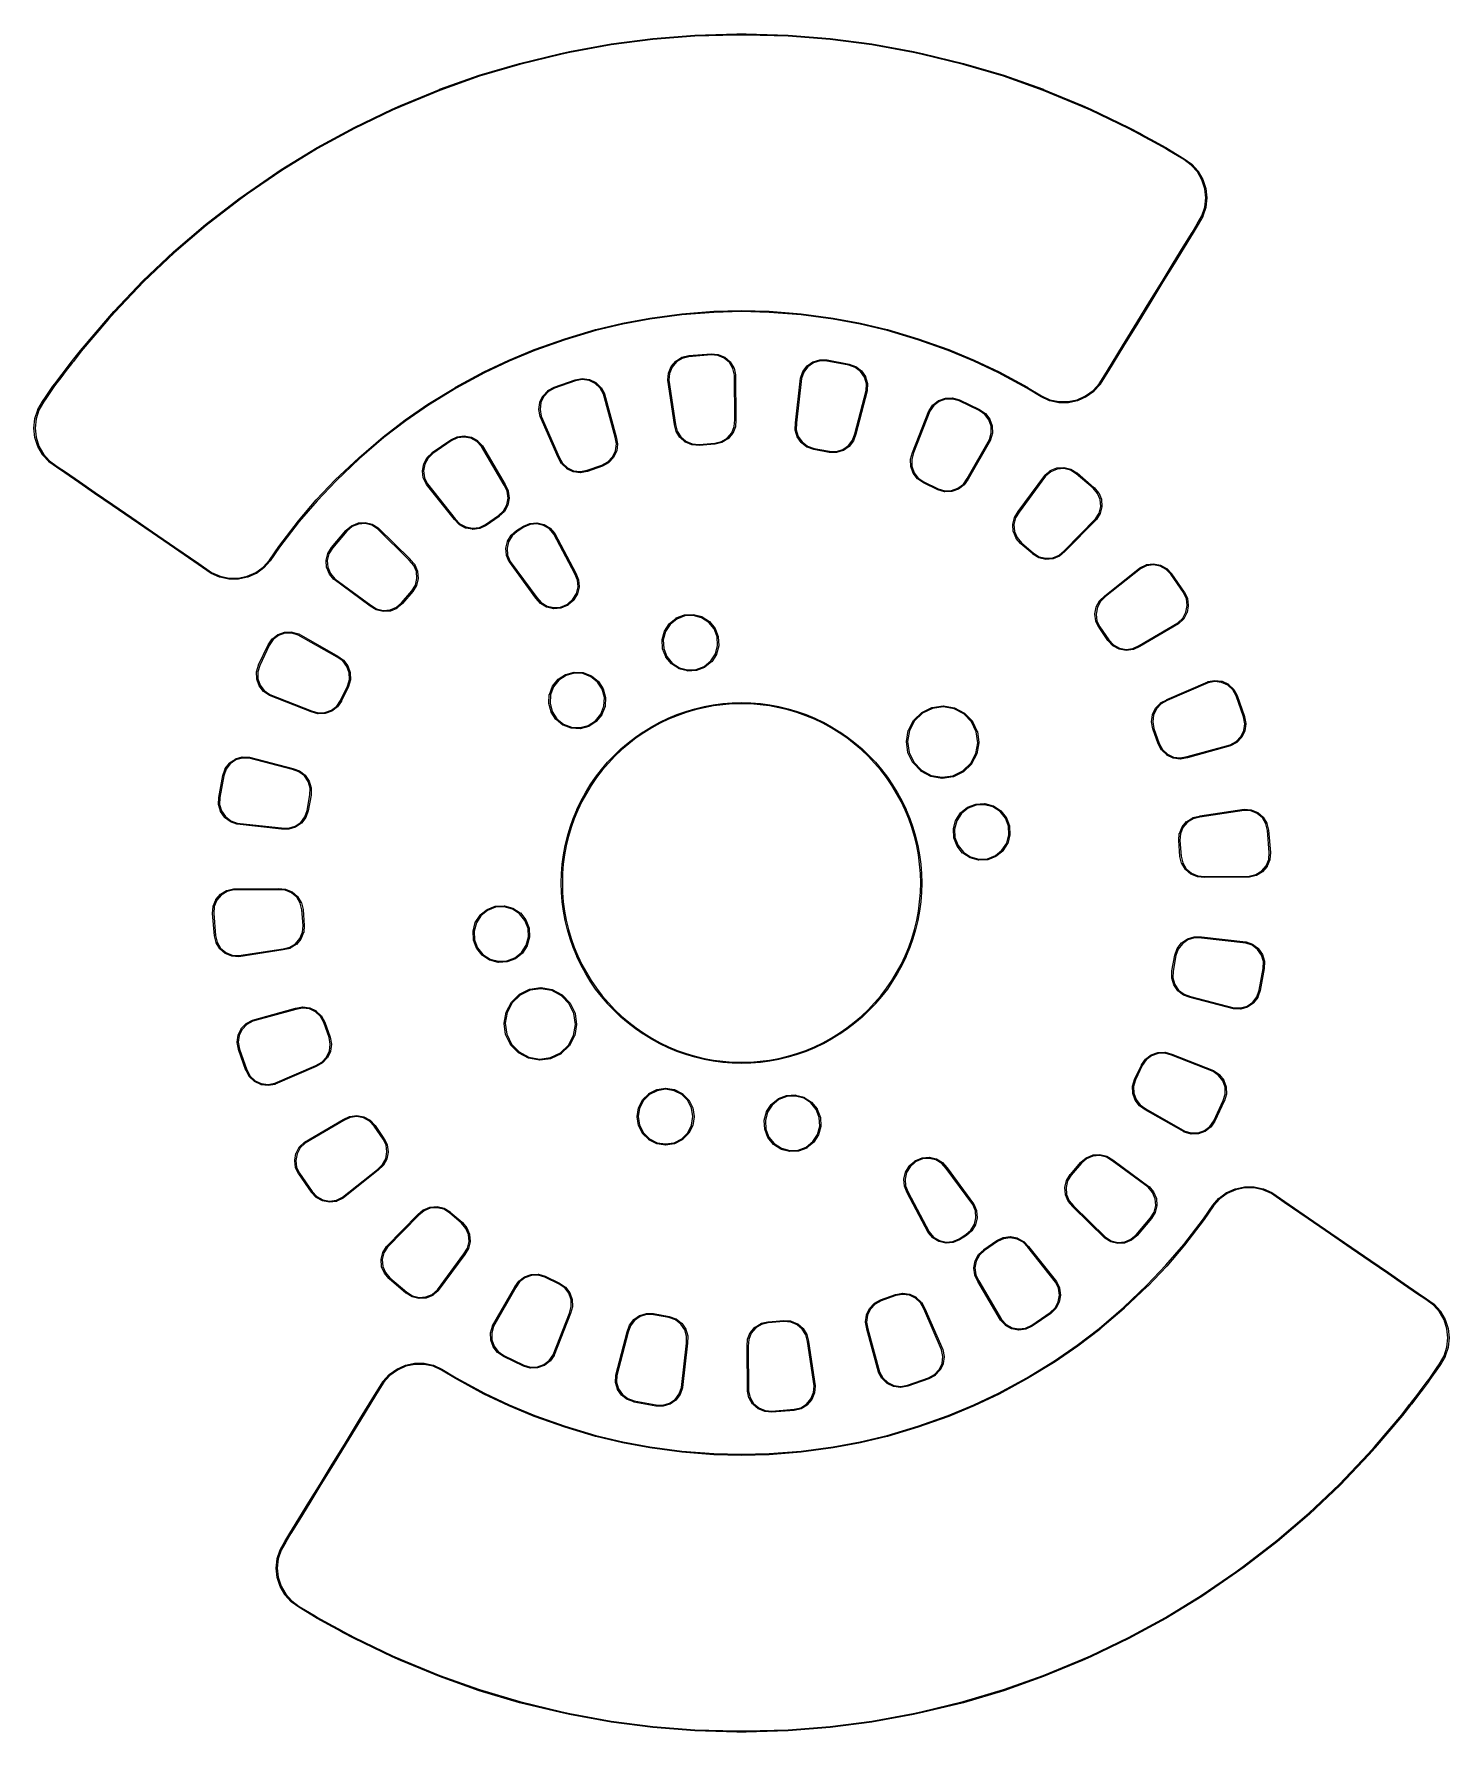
# Model space of a CAD drawing. Extents: x -1.25 to 1.25, y -1.5 to 1.5.
import ezdxf

# ---------------------------------------------------------------- set-up
doc = ezdxf.new("R2010")
doc.units = 0
doc.header["$MEASUREMENT"] = 0
doc.layers.add('BLACK', color=7, linetype='CONTINUOUS')

msp = doc.modelspace()

# ---------------------------------------------------------------- linework, layer by layer
at = {"layer": 'BLACK', "linetype": 'CONTINUOUS'}
for p, q in [((-0.3018, 1.4643), (-0.2288, 1.4778)), ((-0.2285, 1.4759), (-0.3014, 1.4624)), ((-0.2288, 1.4778), (-0.1552, 1.4875)), ((-0.2288, 1.4778), (-0.2288, 1.4778)), ((-0.2288, 1.4778), (-0.2288, 1.4778)), ((-0.155, 1.4855), (-0.2285, 1.4759)), ((-0.1552, 1.4875), (-0.0812, 1.4933)), ((-0.1552, 1.4875), (-0.1552, 1.4875)), ((-0.1552, 1.4875), (-0.1552, 1.4875)), ((-0.081, 1.4914), (-0.155, 1.4855)), ((-0.0812, 1.4933), (-0.0812, 1.4933)), ((-0.0812, 1.4933), (-0.0811, 1.4933)), ((-0.0811, 1.4933), (-0.0069, 1.4953)), ((-0.0069, 1.4933), (-0.081, 1.4914)), ((-0.0069, 1.4953), (-0.0069, 1.4953)), ((-0.0069, 1.4953), (-0.0069, 1.4953)), ((-0.0069, 1.4953), (0.0095, 1.4953)), ((0.0095, 1.4933), (-0.0069, 1.4933)), ((0.0095, 1.4953), (0.0096, 1.4953)), ((0.0837, 1.4914), (0.0095, 1.4933)), ((0.0096, 1.4953), (0.0096, 1.4953)), ((0.0096, 1.4953), (0.0837, 1.4933)), ((0.0837, 1.4933), (0.0838, 1.4933)), ((0.1576, 1.4855), (0.0837, 1.4914)), ((0.0838, 1.4933), (0.0838, 1.4933)), ((0.0838, 1.4933), (0.1578, 1.4875)), ((0.2311, 1.4759), (0.1576, 1.4855)), ((0.1578, 1.4875), (0.1578, 1.4875)), ((0.1578, 1.4875), (0.1578, 1.4875)), ((0.1578, 1.4875), (0.2314, 1.4778)), ((0.304, 1.4624), (0.2311, 1.4759)), ((0.2314, 1.4778), (0.2314, 1.4778)), ((0.2314, 1.4778), (0.2314, 1.4778)), ((0.2314, 1.4778), (0.3044, 1.4643)), ((-0.4613, 1.4224), (-0.3901, 1.4435)), ((-0.3896, 1.4416), (-0.4607, 1.4206)), ((-0.3901, 1.4435), (-0.3179, 1.4608)), ((-0.3901, 1.4435), (-0.3901, 1.4435)), ((-0.3901, 1.4435), (-0.3901, 1.4435)), ((-0.3175, 1.4589), (-0.3896, 1.4416)), ((-0.3179, 1.4609), (-0.3018, 1.4643)), ((-0.3179, 1.4608), (-0.3179, 1.4609)), ((-0.3179, 1.4608), (-0.3179, 1.4608)), ((-0.3014, 1.4624), (-0.3175, 1.4589)), ((-0.3018, 1.4643), (-0.3018, 1.4643)), ((-0.3018, 1.4643), (-0.3018, 1.4643)), ((0.3201, 1.4589), (0.304, 1.4624)), ((0.3044, 1.4643), (0.3044, 1.4643)), ((0.3044, 1.4643), (0.3044, 1.4643)), ((0.3044, 1.4643), (0.3205, 1.4609)), ((0.3922, 1.4416), (0.3201, 1.4589)), ((0.3205, 1.4609), (0.3205, 1.4608)), ((0.3205, 1.4608), (0.3205, 1.4608)), ((0.3205, 1.4608), (0.3927, 1.4435)), ((0.4633, 1.4206), (0.3922, 1.4416)), ((0.3927, 1.4435), (0.3927, 1.4435)), ((0.3927, 1.4435), (0.3927, 1.4435)), ((0.3927, 1.4435), (0.4639, 1.4224)), ((-0.5313, 1.3977), (-0.4613, 1.4224)), ((-0.4607, 1.4206), (-0.5306, 1.3958)), ((-0.4613, 1.4224), (-0.4613, 1.4224)), ((-0.4613, 1.4224), (-0.4613, 1.4224)), ((0.5332, 1.3958), (0.4633, 1.4206)), ((0.4639, 1.4224), (0.4639, 1.4224)), ((0.4639, 1.4224), (0.4639, 1.4224)), ((0.4639, 1.4224), (0.5339, 1.3977)), ((-0.5999, 1.3692), (-0.5313, 1.3976)), ((-0.5306, 1.3958), (-0.5991, 1.3674)), ((-0.5313, 1.3976), (-0.5313, 1.3977)), ((-0.5313, 1.3976), (-0.5313, 1.3976)), ((0.6017, 1.3674), (0.5332, 1.3958)), ((0.5339, 1.3977), (0.5339, 1.3976)), ((0.5339, 1.3976), (0.5339, 1.3976)), ((0.5339, 1.3976), (0.6025, 1.3692)), ((-0.6819, 1.3306), (-0.615, 1.3625)), ((-0.6141, 1.3607), (-0.6811, 1.3288)), ((-0.615, 1.3625), (-0.6149, 1.3625)), ((-0.6149, 1.3625), (-0.5999, 1.3692)), ((-0.6149, 1.3625), (-0.6149, 1.3625)), ((-0.5991, 1.3674), (-0.6141, 1.3607)), ((-0.5999, 1.3692), (-0.5999, 1.3692)), ((-0.5999, 1.3692), (-0.5999, 1.3692)), ((0.6167, 1.3607), (0.6017, 1.3674)), ((0.6025, 1.3692), (0.6025, 1.3692)), ((0.6025, 1.3692), (0.6025, 1.3692)), ((0.6025, 1.3692), (0.6176, 1.3625)), ((0.6837, 1.3288), (0.6167, 1.3607)), ((0.6176, 1.3625), (0.6176, 1.3625)), ((0.6176, 1.3625), (0.6176, 1.3625)), ((0.6176, 1.3625), (0.6846, 1.3306)), ((-0.7472, 1.2952), (-0.682, 1.3306)), ((-0.6811, 1.3288), (-0.7462, 1.2934)), ((-0.682, 1.3306), (-0.682, 1.3306)), ((-0.682, 1.3306), (-0.6819, 1.3306)), ((0.7038, 1.3179), (0.6837, 1.3288)), ((0.6846, 1.3306), (0.6846, 1.3306)), ((0.6846, 1.3306), (0.6846, 1.3306)), ((0.6846, 1.3306), (0.7047, 1.3196)), ((0.7058, 1.3168), (0.7038, 1.3179)), ((0.7038, 1.3179), (0.7038, 1.3179)), ((0.7038, 1.3179), (0.7038, 1.3179)), ((0.7047, 1.3196), (0.7067, 1.3186)), ((0.7067, 1.3186), (0.7067, 1.3186)), ((0.7067, 1.3186), (0.7127, 1.3153)), ((-0.8105, 1.2564), (-0.7472, 1.2951)), ((-0.7462, 1.2934), (-0.8095, 1.2547)), ((-0.7472, 1.2951), (-0.7472, 1.2952)), ((-0.7472, 1.2951), (-0.7472, 1.2951)), ((0.7118, 1.3135), (0.7058, 1.3168)), ((0.7058, 1.3168), (0.7058, 1.3168)), ((0.7219, 1.3081), (0.7118, 1.3135)), ((0.7118, 1.3135), (0.7118, 1.3135)), ((0.7118, 1.3135), (0.7118, 1.3135)), ((0.7127, 1.3153), (0.7228, 1.3098)), ((0.7359, 1.3005), (0.7219, 1.3081)), ((0.7228, 1.3098), (0.7228, 1.3098)), ((0.7228, 1.3098), (0.7228, 1.3098)), ((0.7228, 1.3098), (0.7368, 1.3022)), ((0.7488, 1.2934), (0.7359, 1.3005)), ((0.7359, 1.3005), (0.7359, 1.3005)), ((0.7359, 1.3005), (0.7359, 1.3005)), ((0.7368, 1.3022), (0.7368, 1.3022)), ((0.7368, 1.3022), (0.7498, 1.2952)), ((0.7534, 1.2907), (0.7488, 1.2934)), ((0.7498, 1.2952), (0.7498, 1.2951)), ((0.7498, 1.2951), (0.7499, 1.2951)), ((0.7499, 1.2951), (0.7544, 1.2923)), ((0.7734, 1.2784), (0.7534, 1.2907)), ((0.7534, 1.2907), (0.7534, 1.2907)), ((0.7534, 1.2907), (0.7534, 1.2907)), ((0.7544, 1.2923), (0.7544, 1.2923)), ((0.7544, 1.2923), (0.7744, 1.2801)), ((0.7811, 1.2737), (0.7734, 1.2784)), ((0.7734, 1.2784), (0.7734, 1.2784)), ((0.7744, 1.2801), (0.7744, 1.2801)), ((0.7744, 1.2801), (0.7744, 1.2801)), ((0.7744, 1.2801), (0.7821, 1.2753)), ((0.7943, 1.2641), (0.7811, 1.2737)), ((0.7821, 1.2753), (0.7822, 1.2753)), ((0.7822, 1.2753), (0.7822, 1.2753)), ((0.7822, 1.2753), (0.7955, 1.2656)), ((0.8052, 1.252), (0.7943, 1.2641)), ((0.7955, 1.2656), (0.7956, 1.2655)), ((0.7956, 1.2655), (0.7957, 1.2655)), ((0.7957, 1.2655), (0.8067, 1.2532)), ((-0.8717, 1.2143), (-0.8105, 1.2563)), ((-0.8095, 1.2547), (-0.8706, 1.2127)), ((-0.8105, 1.2563), (-0.8105, 1.2564)), ((-0.8105, 1.2563), (-0.8105, 1.2563)), ((0.8133, 1.2379), (0.8052, 1.252)), ((0.8067, 1.2532), (0.8067, 1.2531)), ((0.8067, 1.2531), (0.8068, 1.2531)), ((0.8068, 1.2531), (0.815, 1.2388)), ((0.8183, 1.2225), (0.8133, 1.2379)), ((0.815, 1.2388), (0.8151, 1.2387)), ((0.8151, 1.2387), (0.8151, 1.2386)), ((0.8151, 1.2386), (0.8202, 1.223)), ((-0.9439, 1.1594), (-0.8851, 1.2046)), ((-0.8839, 1.203), (-0.9427, 1.1579)), ((-0.8851, 1.2046), (-0.885, 1.2046)), ((-0.885, 1.2046), (-0.8717, 1.2143)), ((-0.885, 1.2046), (-0.885, 1.2046)), ((-0.8706, 1.2127), (-0.8839, 1.203)), ((-0.8717, 1.2143), (-0.8717, 1.2143)), ((-0.8717, 1.2143), (-0.8717, 1.2143)), ((0.82, 1.2063), (0.8183, 1.2225)), ((0.8183, 1.1902), (0.82, 1.2063)), ((0.8202, 1.223), (0.8202, 1.2229)), ((0.8202, 1.2229), (0.8203, 1.2228)), ((0.8203, 1.2228), (0.822, 1.2064)), ((0.822, 1.2062), (0.8203, 1.1898)), ((0.822, 1.2064), (0.8219, 1.2063)), ((0.8219, 1.2063), (0.822, 1.2062)), ((0.8051, 1.1605), (0.8133, 1.1747)), ((0.815, 1.1738), (0.8068, 1.1595)), ((0.8133, 1.1747), (0.8183, 1.1902)), ((0.8151, 1.1739), (0.815, 1.1738)), ((0.8202, 1.1896), (0.8151, 1.174)), ((0.8151, 1.174), (0.8151, 1.1739)), ((0.8203, 1.1898), (0.8202, 1.1897)), ((0.8202, 1.1897), (0.8202, 1.1896)), ((-1.0004, 1.1112), (-0.944, 1.1594)), ((-0.9427, 1.1579), (-0.9991, 1.1097)), ((-0.944, 1.1594), (-0.9439, 1.1594)), ((-0.9439, 1.1594), (-0.9439, 1.1594)), ((0.7802, 1.1199), (0.7959, 1.1455)), ((0.7976, 1.1445), (0.7819, 1.1189)), ((0.7959, 1.1455), (0.8051, 1.1605)), ((0.8068, 1.1595), (0.7976, 1.1445)), ((0.7976, 1.1445), (0.7976, 1.1445)), ((0.7976, 1.1445), (0.7976, 1.1445)), ((0.8068, 1.1595), (0.8068, 1.1595)), ((0.8068, 1.1595), (0.8068, 1.1595)), ((-1.0543, 1.0601), (-1.0004, 1.1112)), ((-0.9991, 1.1097), (-1.0529, 1.0587)), ((-1.0004, 1.1112), (-1.0004, 1.1112)), ((-1.0004, 1.1112), (-1.0004, 1.1112)), ((0.7625, 1.0912), (0.7802, 1.1199)), ((0.7819, 1.1189), (0.7642, 1.0901)), ((0.743, 1.0592), (0.7625, 1.0912)), ((0.7642, 1.0901), (0.7446, 1.0582)), ((0.7625, 1.0912), (0.7625, 1.0912)), ((0.7642, 1.0901), (0.7642, 1.0901)), ((-1.1054, 1.0062), (-1.0543, 1.06)), ((-1.0529, 1.0587), (-1.1039, 1.0049)), ((-1.0543, 1.06), (-1.0543, 1.0601)), ((-1.0543, 1.0601), (-1.0543, 1.0601)), ((0.7215, 1.0243), (0.743, 1.0592)), ((0.7446, 1.0582), (0.7232, 1.0233)), ((0.743, 1.0592), (0.743, 1.0592)), ((0.743, 1.0592), (0.743, 1.0592)), ((0.7446, 1.0582), (0.7446, 1.0582)), ((0.6983, 0.9864), (0.7215, 1.0243)), ((0.7232, 1.0233), (0.7, 0.9854)), ((0.7215, 1.0243), (0.7215, 1.0243)), ((-1.1646, 0.9375), (-1.1164, 0.994)), ((-1.1149, 0.9927), (-1.1631, 0.9363)), ((-1.1164, 0.994), (-1.1054, 1.0062)), ((-1.1164, 0.994), (-1.1164, 0.994)), ((-1.1164, 0.994), (-1.1164, 0.994)), ((-1.1039, 1.0049), (-1.1149, 0.9927)), ((-1.1054, 1.0062), (-1.1054, 1.0062)), ((-1.1054, 1.0062), (-1.1054, 1.0062)), ((-0.2085, 0.9857), (-0.1606, 0.9946)), ((-0.1603, 0.9926), (-0.2081, 0.9838)), ((-0.1606, 0.9946), (-0.1042, 1.002)), ((-0.1606, 0.9946), (-0.1606, 0.9946)), ((-0.1606, 0.9946), (-0.1606, 0.9946)), ((-0.1039, 1), (-0.1603, 0.9926)), ((-0.1042, 1.002), (-0.1041, 1.002)), ((-0.1041, 1.002), (-0.0474, 1.0065)), ((-0.1041, 1.002), (-0.1041, 1.002)), ((-0.0473, 1.0045), (-0.1039, 1)), ((-0.0474, 1.0065), (0.0013, 1.0077)), ((-0.0474, 1.0065), (-0.0474, 1.0065)), ((-0.0474, 1.0065), (-0.0474, 1.0065)), ((0.0013, 1.0058), (-0.0473, 1.0045)), ((0.0013, 1.0077), (0.0013, 1.0077)), ((0.0013, 1.0077), (0.0013, 1.0077)), ((0.0013, 1.0077), (0.05, 1.0065)), ((0.0499, 1.0045), (0.0013, 1.0058)), ((0.1066, 1), (0.0499, 1.0045)), ((0.05, 1.0065), (0.05, 1.0065)), ((0.05, 1.0065), (0.05, 1.0065)), ((0.05, 1.0065), (0.1067, 1.002)), ((0.1629, 0.9926), (0.1066, 1)), ((0.1067, 1.002), (0.1068, 1.002)), ((0.1068, 1.002), (0.1068, 1.002)), ((0.1068, 1.002), (0.1632, 0.9946)), ((0.2107, 0.9838), (0.1629, 0.9926)), ((0.1632, 0.9946), (0.1632, 0.9946)), ((0.1632, 0.9946), (0.1632, 0.9946)), ((0.1632, 0.9946), (0.2111, 0.9857)), ((-0.3641, 0.9391), (-0.3105, 0.9581)), ((-0.3105, 0.9581), (-0.3104, 0.9581)), ((-0.3104, 0.9581), (-0.2559, 0.9743)), ((-0.3104, 0.9581), (-0.3104, 0.9581)), ((-0.2553, 0.9724), (-0.3098, 0.9563)), ((-0.2559, 0.9743), (-0.2559, 0.9743)), ((-0.2559, 0.9743), (-0.2558, 0.9743)), ((-0.2558, 0.9743), (-0.2085, 0.9857)), ((-0.2081, 0.9838), (-0.2553, 0.9724)), ((-0.2085, 0.9857), (-0.2085, 0.9857)), ((-0.2085, 0.9857), (-0.2085, 0.9857)), ((0.258, 0.9724), (0.2107, 0.9838)), ((0.2111, 0.9857), (0.2111, 0.9857)), ((0.2111, 0.9857), (0.2111, 0.9857)), ((0.2111, 0.9857), (0.2584, 0.9743)), ((0.3125, 0.9563), (0.258, 0.9724)), ((0.2584, 0.9743), (0.2585, 0.9743)), ((0.2585, 0.9743), (0.2585, 0.9743)), ((0.2585, 0.9743), (0.313, 0.9581)), ((0.313, 0.9581), (0.3131, 0.9581)), ((0.3131, 0.9581), (0.3131, 0.9581)), ((0.3131, 0.9581), (0.3667, 0.9391)), ((0.6733, 0.9457), (0.6983, 0.9864)), ((0.7, 0.9854), (0.675, 0.9447)), ((0.7, 0.9854), (0.7, 0.9854)), ((-1.1786, 0.9194), (-1.1646, 0.9375)), ((-1.1631, 0.9363), (-1.177, 0.9182)), ((-1.1646, 0.9375), (-1.1646, 0.9375)), ((-1.1646, 0.9375), (-1.1646, 0.9375)), ((-0.4091, 0.9205), (-0.3641, 0.9391)), ((-0.3634, 0.9373), (-0.4083, 0.9187)), ((-0.3641, 0.9391), (-0.3641, 0.9391)), ((-0.3641, 0.9391), (-0.3641, 0.9391)), ((-0.3098, 0.9563), (-0.3634, 0.9373)), ((-0.1037, 0.9254), (-0.0917, 0.9283)), ((-0.0917, 0.9283), (-0.0917, 0.9283)), ((-0.0917, 0.9283), (-0.0916, 0.9283)), ((-0.0916, 0.9283), (-0.0524, 0.9314)), ((-0.0523, 0.9294), (-0.0914, 0.9263)), ((-0.0524, 0.9314), (-0.0523, 0.9314)), ((-0.0523, 0.9314), (-0.0522, 0.9314)), ((-0.0402, 0.9285), (-0.0523, 0.9294)), ((-0.0522, 0.9314), (-0.0399, 0.9304)), ((-0.0291, 0.9239), (-0.0402, 0.9285)), ((-0.0399, 0.9304), (-0.0398, 0.9303)), ((-0.0398, 0.9303), (-0.0396, 0.9303)), ((-0.0396, 0.9303), (-0.0283, 0.9256)), ((0.366, 0.9373), (0.3125, 0.9563)), ((0.4109, 0.9187), (0.366, 0.9373)), ((0.3667, 0.9391), (0.3667, 0.9391)), ((0.3667, 0.9391), (0.3668, 0.9391)), ((0.3668, 0.9391), (0.4117, 0.9205)), ((0.6467, 0.9023), (0.6733, 0.9457)), ((0.675, 0.9447), (0.6483, 0.9012)), ((-1.2008, 0.8903), (-1.1911, 0.903)), ((-1.1895, 0.9018), (-1.1993, 0.8891)), ((-1.1911, 0.903), (-1.1841, 0.9121)), ((-1.1911, 0.903), (-1.1911, 0.903)), ((-1.1911, 0.903), (-1.1911, 0.903)), ((-1.1826, 0.9109), (-1.1895, 0.9018)), ((-1.1841, 0.9121), (-1.18, 0.9175)), ((-1.1841, 0.9121), (-1.1841, 0.9121)), ((-1.1784, 0.9163), (-1.1826, 0.9109)), ((-1.1826, 0.9109), (-1.1826, 0.9109)), ((-1.1826, 0.9109), (-1.1826, 0.9109)), ((-1.18, 0.9175), (-1.1786, 0.9194)), ((-1.18, 0.9175), (-1.18, 0.9175)), ((-1.18, 0.9175), (-1.18, 0.9175)), ((-1.1786, 0.9194), (-1.1786, 0.9194)), ((-1.177, 0.9182), (-1.1784, 0.9163)), ((-1.177, 0.9182), (-1.177, 0.9182)), ((-1.177, 0.9182), (-1.177, 0.9182)), ((-0.5031, 0.8724), (-0.4531, 0.8995)), ((-0.4531, 0.8995), (-0.4091, 0.9205)), ((-0.4531, 0.8995), (-0.4531, 0.8995)), ((-0.4531, 0.8995), (-0.4531, 0.8995)), ((-0.4083, 0.9187), (-0.4522, 0.8978)), ((-0.4091, 0.9205), (-0.4091, 0.9205)), ((-0.4091, 0.9205), (-0.4091, 0.9205)), ((-0.1276, 0.8976), (-0.1229, 0.909)), ((-0.1211, 0.9081), (-0.1257, 0.897)), ((-0.1229, 0.909), (-0.1228, 0.9091)), ((-0.1228, 0.9091), (-0.1227, 0.9093)), ((-0.1227, 0.9093), (-0.1147, 0.9186)), ((-0.1133, 0.9172), (-0.1211, 0.9081)), ((-0.1147, 0.9186), (-0.1146, 0.9187)), ((-0.1146, 0.9187), (-0.1145, 0.9188)), ((-0.1145, 0.9188), (-0.104, 0.9253)), ((-0.1031, 0.9235), (-0.1133, 0.9172)), ((-0.104, 0.9253), (-0.1038, 0.9253)), ((-0.1038, 0.9253), (-0.1037, 0.9254)), ((-0.0914, 0.9263), (-0.1031, 0.9235)), ((-0.02, 0.9161), (-0.0291, 0.9239)), ((-0.0283, 0.9256), (-0.0281, 0.9255)), ((-0.0281, 0.9255), (-0.028, 0.9255)), ((-0.028, 0.9255), (-0.0186, 0.9175)), ((-0.0137, 0.9058), (-0.02, 0.9161)), ((-0.0186, 0.9175), (-0.0186, 0.9173)), ((-0.0186, 0.9173), (-0.0184, 0.9172)), ((-0.0184, 0.9172), (-0.012, 0.9067)), ((-0.0109, 0.8941), (-0.0137, 0.9058)), ((-0.012, 0.9067), (-0.012, 0.9066)), ((-0.012, 0.9066), (-0.0119, 0.9064)), ((-0.0119, 0.9064), (-0.009, 0.8945)), ((0.1052, 0.8885), (0.1093, 0.9001)), ((0.1111, 0.8993), (0.1071, 0.8879)), ((0.1093, 0.9001), (0.1094, 0.9002)), ((0.1094, 0.9004), (0.1169, 0.9101)), ((0.1094, 0.9002), (0.1094, 0.9004)), ((0.1184, 0.9088), (0.1111, 0.8993)), ((0.1169, 0.9101), (0.1171, 0.9102)), ((0.1171, 0.9102), (0.1172, 0.9104)), ((0.1172, 0.9104), (0.1273, 0.9173)), ((0.1283, 0.9156), (0.1184, 0.9088)), ((0.1273, 0.9173), (0.1275, 0.9174)), ((0.1275, 0.9174), (0.1276, 0.9175)), ((0.1276, 0.9175), (0.1394, 0.921)), ((0.1398, 0.919), (0.1283, 0.9156)), ((0.1394, 0.921), (0.1396, 0.9209)), ((0.1396, 0.9209), (0.1397, 0.921)), ((0.1397, 0.921), (0.152, 0.9207)), ((0.1519, 0.9187), (0.1398, 0.919)), ((0.1904, 0.9116), (0.1519, 0.9187)), ((0.152, 0.9207), (0.1521, 0.9206)), ((0.1521, 0.9206), (0.1522, 0.9207)), ((0.1522, 0.9207), (0.1909, 0.9135)), ((0.2018, 0.9075), (0.1904, 0.9116)), ((0.1909, 0.9135), (0.1909, 0.9134)), ((0.1909, 0.9134), (0.191, 0.9135)), ((0.191, 0.9135), (0.2026, 0.9093)), ((0.2114, 0.9002), (0.2018, 0.9075)), ((0.2026, 0.9093), (0.2027, 0.9092)), ((0.2027, 0.9092), (0.2029, 0.9092)), ((0.2029, 0.9092), (0.2127, 0.9017)), ((0.2182, 0.8903), (0.2114, 0.9002)), ((0.2127, 0.9017), (0.2128, 0.9016)), ((0.2128, 0.9016), (0.2129, 0.9015)), ((0.2129, 0.9015), (0.2199, 0.8913)), ((0.4548, 0.8978), (0.4109, 0.9187)), ((0.4117, 0.9205), (0.4117, 0.9205)), ((0.4117, 0.9205), (0.4118, 0.9205)), ((0.4118, 0.9205), (0.4557, 0.8995)), ((0.4557, 0.8995), (0.4557, 0.8995)), ((0.4557, 0.8995), (0.4557, 0.8995)), ((0.4557, 0.8995), (0.5057, 0.8724)), ((0.6323, 0.8788), (0.6467, 0.9023)), ((0.6483, 0.9012), (0.6339, 0.8777)), ((0.6467, 0.9023), (0.6467, 0.9023)), ((0.6483, 0.9012), (0.6483, 0.9012)), ((0.6483, 0.9012), (0.6483, 0.9012)), ((-1.2262, 0.8548), (-1.2129, 0.8742)), ((-1.2113, 0.8731), (-1.2246, 0.8537)), ((-1.2129, 0.8742), (-1.2098, 0.8786)), ((-1.2129, 0.8742), (-1.2129, 0.8742)), ((-1.2129, 0.8742), (-1.2129, 0.8742)), ((-1.2082, 0.8774), (-1.2113, 0.8731)), ((-1.2113, 0.8731), (-1.2113, 0.8731)), ((-1.2098, 0.8786), (-1.2008, 0.8903)), ((-1.2098, 0.8786), (-1.2098, 0.8786)), ((-1.2098, 0.8786), (-1.2098, 0.8786)), ((-1.1993, 0.8891), (-1.2082, 0.8774)), ((-1.1993, 0.8891), (-1.1993, 0.8891)), ((-0.5516, 0.8426), (-0.5031, 0.8723)), ((-0.5021, 0.8707), (-0.5506, 0.841)), ((-0.5031, 0.8723), (-0.5031, 0.8724)), ((-0.5031, 0.8723), (-0.5031, 0.8723)), ((-0.4522, 0.8978), (-0.5021, 0.8707)), ((-0.34, 0.8666), (-0.3292, 0.8725)), ((-0.3283, 0.8707), (-0.3389, 0.865)), ((-0.3292, 0.8725), (-0.3291, 0.8725)), ((-0.3291, 0.8725), (-0.329, 0.8726)), ((-0.329, 0.8726), (-0.2919, 0.8857)), ((-0.2914, 0.8838), (-0.3283, 0.8707)), ((-0.2919, 0.8857), (-0.2919, 0.8857)), ((-0.2919, 0.8857), (-0.2918, 0.8857)), ((-0.2918, 0.8857), (-0.2797, 0.888)), ((-0.2795, 0.886), (-0.2914, 0.8838)), ((-0.2797, 0.888), (-0.2795, 0.888)), ((-0.2795, 0.888), (-0.2794, 0.888)), ((-0.2676, 0.8845), (-0.2795, 0.886)), ((-0.2794, 0.888), (-0.2672, 0.8864)), ((-0.2567, 0.8793), (-0.2676, 0.8845)), ((-0.2672, 0.8864), (-0.267, 0.8863)), ((-0.267, 0.8863), (-0.2669, 0.8863)), ((-0.2669, 0.8863), (-0.2557, 0.881)), ((-0.248, 0.871), (-0.2567, 0.8793)), ((-0.2557, 0.881), (-0.2556, 0.8809)), ((-0.2556, 0.8809), (-0.2555, 0.8808)), ((-0.2555, 0.8808), (-0.2466, 0.8723)), ((-0.2423, 0.8604), (-0.248, 0.871)), ((-0.2466, 0.8723), (-0.2465, 0.8722)), ((-0.2465, 0.8722), (-0.2464, 0.8721)), ((-0.2464, 0.8721), (-0.2405, 0.8613)), ((-0.1287, 0.8851), (-0.1277, 0.8973)), ((-0.1286, 0.8849), (-0.1287, 0.8851)), ((-0.1286, 0.8848), (-0.1286, 0.8849)), ((-0.1168, 0.8068), (-0.1286, 0.8848)), ((-0.1277, 0.8973), (-0.1276, 0.8975)), ((-0.1276, 0.8975), (-0.1276, 0.8976)), ((-0.1257, 0.897), (-0.1267, 0.885)), ((-0.1267, 0.885), (-0.1148, 0.8071)), ((-0.0104, 0.8153), (-0.0109, 0.8941)), ((-0.009, 0.8945), (-0.009, 0.8944)), ((-0.009, 0.8944), (-0.009, 0.8942)), ((-0.009, 0.8942), (-0.0085, 0.8153)), ((0.0964, 0.8098), (0.1051, 0.8883)), ((0.1071, 0.8879), (0.0984, 0.8096)), ((0.1051, 0.8883), (0.1052, 0.8884)), ((0.1052, 0.8884), (0.1052, 0.8885)), ((0.2216, 0.8788), (0.2182, 0.8903)), ((0.2199, 0.8913), (0.2199, 0.8912)), ((0.2199, 0.8912), (0.22, 0.891)), ((0.22, 0.891), (0.2235, 0.8792)), ((0.2212, 0.8668), (0.2216, 0.8788)), ((0.2235, 0.8789), (0.2232, 0.8666)), ((0.2235, 0.8792), (0.2235, 0.8791)), ((0.2235, 0.8791), (0.2235, 0.8789)), ((0.5048, 0.8707), (0.4548, 0.8978)), ((0.5295, 0.8555), (0.5048, 0.8707)), ((0.5057, 0.8724), (0.5057, 0.8723)), ((0.5057, 0.8723), (0.5058, 0.8723)), ((0.5058, 0.8723), (0.5305, 0.8572)), ((0.6214, 0.8667), (0.6323, 0.8788)), ((0.6338, 0.8776), (0.6228, 0.8654)), ((0.6339, 0.8777), (0.6338, 0.8777)), ((0.6338, 0.8777), (0.6338, 0.8776)), ((-1.2396, 0.8331), (-1.2313, 0.8473)), ((-1.2296, 0.8463), (-1.2378, 0.8322)), ((-1.2313, 0.8474), (-1.2262, 0.8548)), ((-1.2313, 0.8473), (-1.2313, 0.8474)), ((-1.2313, 0.8473), (-1.2313, 0.8473)), ((-1.2246, 0.8537), (-1.2296, 0.8463)), ((-1.2262, 0.8548), (-1.2262, 0.8548)), ((-0.5918, 0.815), (-0.5517, 0.8426)), ((-0.5506, 0.841), (-0.5907, 0.8134)), ((-0.5517, 0.8426), (-0.5517, 0.8426)), ((-0.5517, 0.8426), (-0.5516, 0.8426)), ((-0.3559, 0.8336), (-0.3543, 0.8458)), ((-0.3543, 0.8458), (-0.3542, 0.846)), ((-0.3542, 0.8461), (-0.3489, 0.8573)), ((-0.3542, 0.846), (-0.3542, 0.8461)), ((-0.3524, 0.8454), (-0.3539, 0.8335)), ((-0.3472, 0.8563), (-0.3524, 0.8454)), ((-0.3489, 0.8573), (-0.3488, 0.8574)), ((-0.3488, 0.8574), (-0.3487, 0.8575)), ((-0.3487, 0.8575), (-0.3402, 0.8664)), ((-0.3389, 0.865), (-0.3472, 0.8563)), ((-0.3402, 0.8664), (-0.3401, 0.8665)), ((-0.3401, 0.8665), (-0.34, 0.8666)), ((-0.2214, 0.7845), (-0.2423, 0.8604)), ((-0.2405, 0.8613), (-0.2405, 0.8612)), ((-0.2405, 0.8612), (-0.2404, 0.8611)), ((-0.2404, 0.8611), (-0.2195, 0.7849)), ((0.2013, 0.7905), (0.2212, 0.8668)), ((0.2232, 0.8664), (0.2032, 0.79)), ((0.2232, 0.8666), (0.2232, 0.8665)), ((0.2232, 0.8665), (0.2232, 0.8664)), ((0.332, 0.8313), (0.3389, 0.8414)), ((0.3405, 0.8402), (0.3336, 0.8303)), ((0.3389, 0.8414), (0.3391, 0.8415)), ((0.3391, 0.8417), (0.3489, 0.8492)), ((0.3391, 0.8415), (0.3391, 0.8417)), ((0.35, 0.8475), (0.3405, 0.8402)), ((0.3489, 0.8492), (0.3491, 0.8492)), ((0.3491, 0.8492), (0.3492, 0.8493)), ((0.3492, 0.8493), (0.3608, 0.8534)), ((0.3613, 0.8515), (0.35, 0.8475)), ((0.3608, 0.8534), (0.361, 0.8534)), ((0.361, 0.8534), (0.3611, 0.8535)), ((0.3611, 0.8535), (0.3734, 0.8538)), ((0.3733, 0.8518), (0.3613, 0.8515)), ((0.3849, 0.8484), (0.3733, 0.8518)), ((0.3734, 0.8538), (0.3736, 0.8537)), ((0.3736, 0.8537), (0.3737, 0.8538)), ((0.3737, 0.8538), (0.3855, 0.8503)), ((0.4203, 0.8315), (0.3849, 0.8484)), ((0.3855, 0.8503), (0.3856, 0.8502)), ((0.3856, 0.8502), (0.3857, 0.8502)), ((0.3857, 0.8502), (0.4212, 0.8333)), ((0.5296, 0.8555), (0.5295, 0.8555)), ((0.5296, 0.8554), (0.5296, 0.8555)), ((0.5446, 0.8487), (0.5296, 0.8554)), ((0.5305, 0.8572), (0.5453, 0.8506)), ((0.5447, 0.8487), (0.5446, 0.8487)), ((0.5448, 0.8487), (0.5447, 0.8487)), ((0.5609, 0.8453), (0.5448, 0.8487)), ((0.5453, 0.8506), (0.5612, 0.8472)), ((0.561, 0.8453), (0.5609, 0.8453)), ((0.5611, 0.8452), (0.561, 0.8453)), ((0.5776, 0.8452), (0.5611, 0.8452)), ((0.5612, 0.8472), (0.5775, 0.8472)), ((0.5775, 0.8472), (0.5934, 0.8506)), ((0.5777, 0.8453), (0.5776, 0.8452)), ((0.5778, 0.8453), (0.5777, 0.8453)), ((0.5939, 0.8487), (0.5778, 0.8453)), ((0.5934, 0.8506), (0.6082, 0.8572)), ((0.594, 0.8487), (0.5939, 0.8487)), ((0.5941, 0.8487), (0.594, 0.8487)), ((0.6091, 0.8554), (0.5941, 0.8487)), ((0.6082, 0.8572), (0.6214, 0.8667)), ((0.6092, 0.8555), (0.6091, 0.8554)), ((0.6093, 0.8555), (0.6092, 0.8555)), ((0.6226, 0.8652), (0.6093, 0.8555)), ((0.6227, 0.8653), (0.6226, 0.8652)), ((0.6228, 0.8654), (0.6227, 0.8653)), ((-1.2465, 0.8006), (-1.2448, 0.817)), ((-1.2448, 0.817), (-1.2447, 0.8171)), ((-1.2447, 0.8172), (-1.2396, 0.8329)), ((-1.2447, 0.8171), (-1.2447, 0.8172)), ((-1.2428, 0.8167), (-1.2445, 0.8005)), ((-1.2378, 0.8322), (-1.2428, 0.8167)), ((-1.2396, 0.8329), (-1.2396, 0.8331)), ((-1.2396, 0.8329), (-1.2396, 0.8329)), ((-0.6304, 0.7854), (-0.5918, 0.815)), ((-0.5907, 0.8134), (-0.6292, 0.7838)), ((-0.5918, 0.815), (-0.5918, 0.815)), ((-0.5918, 0.815), (-0.5918, 0.815)), ((-0.3559, 0.8335), (-0.3559, 0.8336)), ((-0.3559, 0.8333), (-0.3559, 0.8335)), ((-0.3536, 0.8212), (-0.3559, 0.8333)), ((-0.3539, 0.8335), (-0.3517, 0.8217)), ((-0.3536, 0.8211), (-0.3536, 0.8212)), ((-0.3536, 0.821), (-0.3536, 0.8211)), ((-0.3219, 0.7487), (-0.3536, 0.821)), ((-0.3517, 0.8217), (-0.3201, 0.7495)), ((-0.0114, 0.8032), (-0.0104, 0.8153)), ((-0.0085, 0.8152), (-0.0094, 0.8029)), ((-0.0085, 0.8153), (-0.0085, 0.8153)), ((-0.0085, 0.8153), (-0.0085, 0.8152)), ((0.0961, 0.7974), (0.0964, 0.8097)), ((0.0964, 0.8097), (0.0964, 0.8098)), ((0.0964, 0.8098), (0.0964, 0.8098)), ((0.0984, 0.8096), (0.098, 0.7975)), ((0.3031, 0.7576), (0.3318, 0.8311)), ((0.3336, 0.8303), (0.3049, 0.7569)), ((0.3318, 0.8311), (0.3319, 0.8312)), ((0.3319, 0.8312), (0.332, 0.8313)), ((0.4302, 0.8247), (0.4203, 0.8315)), ((0.4212, 0.8333), (0.4212, 0.8332)), ((0.4212, 0.8332), (0.4213, 0.8332)), ((0.4213, 0.8332), (0.4315, 0.8262)), ((0.4375, 0.8151), (0.4302, 0.8247)), ((0.4315, 0.8262), (0.4316, 0.8261)), ((0.4316, 0.8261), (0.4317, 0.826)), ((0.4317, 0.826), (0.4392, 0.8162)), ((0.4415, 0.8038), (0.4375, 0.8151)), ((0.4392, 0.8162), (0.4392, 0.8161)), ((0.4392, 0.8161), (0.4393, 0.8159)), ((0.4393, 0.8159), (0.4435, 0.8043)), ((-1.2465, 0.8005), (-1.2465, 0.8006)), ((-1.2465, 0.8004), (-1.2465, 0.8005)), ((-1.2448, 0.7841), (-1.2465, 0.8004)), ((-1.2447, 0.784), (-1.2448, 0.7841)), ((-1.2447, 0.7839), (-1.2447, 0.784)), ((-1.2396, 0.7682), (-1.2447, 0.7839)), ((-1.2445, 0.8005), (-1.2428, 0.7844)), ((-1.2428, 0.7844), (-1.2378, 0.7689)), ((-0.6737, 0.7484), (-0.6305, 0.7854)), ((-0.6292, 0.7838), (-0.6724, 0.7469)), ((-0.6305, 0.7854), (-0.6304, 0.7854)), ((-0.6304, 0.7854), (-0.6304, 0.7854)), ((-0.544, 0.7573), (-0.5115, 0.7796)), ((-0.5115, 0.7796), (-0.5114, 0.7797)), ((-0.5115, 0.7796), (-0.5115, 0.7796)), ((-0.5114, 0.7797), (-0.5003, 0.785)), ((-0.4996, 0.7831), (-0.5105, 0.7779)), ((-0.5003, 0.785), (-0.5001, 0.785)), ((-0.5001, 0.785), (-0.5, 0.7851)), ((-0.5, 0.7851), (-0.4878, 0.7867)), ((-0.4877, 0.7847), (-0.4996, 0.7831)), ((-0.4878, 0.7867), (-0.4876, 0.7866)), ((-0.4759, 0.7825), (-0.4877, 0.7847)), ((-0.4876, 0.7866), (-0.4875, 0.7867)), ((-0.4875, 0.7867), (-0.4754, 0.7844)), ((-0.4653, 0.7768), (-0.4759, 0.7825)), ((-0.4754, 0.7844), (-0.4752, 0.7843)), ((-0.4752, 0.7843), (-0.4751, 0.7843)), ((-0.4751, 0.7843), (-0.4642, 0.7784)), ((-0.4642, 0.7784), (-0.4641, 0.7783)), ((-0.4641, 0.7783), (-0.464, 0.7782)), ((-0.464, 0.7782), (-0.4555, 0.7693)), ((-0.2192, 0.7725), (-0.2214, 0.7845)), ((-0.2195, 0.7849), (-0.2195, 0.7849)), ((-0.2195, 0.7849), (-0.2195, 0.7849)), ((-0.2195, 0.7849), (-0.2172, 0.7728)), ((-0.1168, 0.8067), (-0.1168, 0.8068)), ((-0.1139, 0.7947), (-0.1168, 0.8067)), ((-0.1168, 0.8067), (-0.1168, 0.8067)), ((-0.1148, 0.8071), (-0.112, 0.7953)), ((-0.1138, 0.7946), (-0.1139, 0.7947)), ((-0.1138, 0.7944), (-0.1138, 0.7946)), ((-0.1073, 0.7839), (-0.1138, 0.7944)), ((-0.112, 0.7953), (-0.1057, 0.7851)), ((-0.1072, 0.7838), (-0.1073, 0.7839)), ((-0.1071, 0.7837), (-0.1072, 0.7838)), ((-0.0978, 0.7757), (-0.1071, 0.7837)), ((-0.1057, 0.7851), (-0.0966, 0.7773)), ((-0.034, 0.7768), (-0.0238, 0.783)), ((-0.0226, 0.7814), (-0.0331, 0.775)), ((-0.0238, 0.783), (-0.016, 0.7922)), ((-0.0225, 0.7816), (-0.0226, 0.7814)), ((-0.0224, 0.7816), (-0.0225, 0.7816)), ((-0.0144, 0.791), (-0.0224, 0.7816)), ((-0.016, 0.7922), (-0.0114, 0.8032)), ((-0.0143, 0.7911), (-0.0144, 0.791)), ((-0.0142, 0.7913), (-0.0143, 0.7911)), ((-0.0095, 0.8026), (-0.0142, 0.7913)), ((-0.0094, 0.8029), (-0.0095, 0.8028)), ((-0.0095, 0.8028), (-0.0095, 0.8026)), ((0.0961, 0.7973), (0.0961, 0.7974)), ((0.0961, 0.7971), (0.0961, 0.7973)), ((0.0996, 0.7853), (0.0961, 0.7971)), ((0.098, 0.7975), (0.1015, 0.786)), ((0.0997, 0.7852), (0.0996, 0.7853)), ((0.0997, 0.785), (0.0997, 0.7852)), ((0.1067, 0.7749), (0.0997, 0.785)), ((0.1015, 0.786), (0.1083, 0.7761)), ((0.19, 0.7696), (0.1973, 0.7791)), ((0.1973, 0.7791), (0.2013, 0.7905)), ((0.1991, 0.7783), (0.199, 0.7782)), ((0.2032, 0.7899), (0.1991, 0.7783)), ((0.2032, 0.79), (0.2032, 0.79)), ((0.2032, 0.79), (0.2032, 0.7899)), ((0.3995, 0.7118), (0.4384, 0.7803)), ((0.4402, 0.7794), (0.4012, 0.7108)), ((0.4384, 0.7803), (0.4419, 0.7918)), ((0.4403, 0.7796), (0.4402, 0.7795)), ((0.4402, 0.7795), (0.4402, 0.7794)), ((0.4438, 0.7914), (0.4403, 0.7796)), ((0.4419, 0.7918), (0.4415, 0.8038)), ((0.4435, 0.8043), (0.4434, 0.8042)), ((0.4434, 0.8042), (0.4435, 0.804)), ((0.4435, 0.804), (0.4438, 0.7917)), ((0.4438, 0.7917), (0.4438, 0.7916)), ((0.4438, 0.7916), (0.4438, 0.7914)), ((-1.2396, 0.7681), (-1.2396, 0.7682)), ((-1.2396, 0.768), (-1.2396, 0.7681)), ((-1.2313, 0.7538), (-1.2396, 0.768)), ((-1.2378, 0.7689), (-1.2297, 0.7548)), ((-1.2312, 0.7537), (-1.2313, 0.7538)), ((-1.2312, 0.7536), (-1.2312, 0.7537)), ((-1.2202, 0.7414), (-1.2312, 0.7536)), ((-1.2297, 0.7548), (-1.2188, 0.7428)), ((-0.715, 0.7092), (-0.6738, 0.7484)), ((-0.6738, 0.7484), (-0.6737, 0.7484)), ((-0.6737, 0.7484), (-0.6737, 0.7484)), ((-0.5591, 0.7377), (-0.5532, 0.7485)), ((-0.5532, 0.7485), (-0.5531, 0.7486)), ((-0.5531, 0.7486), (-0.553, 0.7487)), ((-0.553, 0.7487), (-0.5441, 0.7572)), ((-0.5428, 0.7557), (-0.5515, 0.7474)), ((-0.5441, 0.7572), (-0.544, 0.7572)), ((-0.544, 0.7572), (-0.544, 0.7573)), ((-0.5105, 0.7779), (-0.5428, 0.7557)), ((-0.457, 0.768), (-0.4653, 0.7768)), ((-0.4172, 0.7), (-0.457, 0.768)), ((-0.4555, 0.7693), (-0.4555, 0.7692)), ((-0.4555, 0.7692), (-0.4554, 0.7691)), ((-0.4554, 0.7691), (-0.4155, 0.701)), ((-0.3219, 0.7486), (-0.3219, 0.7487)), ((-0.316, 0.7378), (-0.3219, 0.7486)), ((-0.3219, 0.7486), (-0.3219, 0.7486)), ((-0.3201, 0.7495), (-0.3143, 0.7389)), ((-0.2342, 0.7411), (-0.2259, 0.7498)), ((-0.2244, 0.7486), (-0.2329, 0.7396)), ((-0.2259, 0.7498), (-0.2208, 0.7606)), ((-0.2243, 0.7487), (-0.2244, 0.7486)), ((-0.2242, 0.7488), (-0.2243, 0.7487)), ((-0.2189, 0.7599), (-0.2242, 0.7488)), ((-0.2208, 0.7606), (-0.2192, 0.7725)), ((-0.2188, 0.7602), (-0.2189, 0.7601)), ((-0.2189, 0.7601), (-0.2189, 0.7599)), ((-0.2172, 0.7724), (-0.2188, 0.7602)), ((-0.2172, 0.7728), (-0.2173, 0.7726)), ((-0.2173, 0.7726), (-0.2172, 0.7724)), ((-0.0976, 0.7756), (-0.0978, 0.7757)), ((-0.0975, 0.7755), (-0.0976, 0.7756)), ((-0.0861, 0.7708), (-0.0975, 0.7755)), ((-0.0966, 0.7773), (-0.0855, 0.7727)), ((-0.086, 0.7708), (-0.0861, 0.7708)), ((-0.0858, 0.7708), (-0.086, 0.7708)), ((-0.0735, 0.7698), (-0.0858, 0.7708)), ((-0.0855, 0.7727), (-0.0735, 0.7718)), ((-0.0735, 0.7718), (-0.0458, 0.7739)), ((-0.0734, 0.7698), (-0.0735, 0.7698)), ((-0.0735, 0.7698), (-0.0735, 0.7698)), ((-0.0455, 0.772), (-0.0734, 0.7698)), ((-0.0458, 0.7739), (-0.034, 0.7768)), ((-0.0454, 0.772), (-0.0455, 0.772)), ((-0.0455, 0.772), (-0.0455, 0.772)), ((-0.0334, 0.7749), (-0.0454, 0.772)), ((-0.0333, 0.775), (-0.0334, 0.7749)), ((-0.0331, 0.775), (-0.0333, 0.775)), ((0.1069, 0.7748), (0.1067, 0.7749)), ((0.1069, 0.7746), (0.1069, 0.7748)), ((0.1167, 0.7671), (0.1069, 0.7746)), ((0.1083, 0.7761), (0.1178, 0.7688)), ((0.1169, 0.7671), (0.1167, 0.7671)), ((0.117, 0.767), (0.1169, 0.7671)), ((0.1286, 0.7629), (0.117, 0.767)), ((0.1178, 0.7688), (0.1292, 0.7648)), ((0.1287, 0.7629), (0.1286, 0.7629)), ((0.1287, 0.7628), (0.1287, 0.7629)), ((0.1562, 0.7578), (0.1287, 0.7628)), ((0.1292, 0.7648), (0.1565, 0.7597)), ((0.1563, 0.7578), (0.1562, 0.7578)), ((0.1564, 0.7577), (0.1563, 0.7578)), ((0.1687, 0.7574), (0.1564, 0.7577)), ((0.1565, 0.7597), (0.1686, 0.7594)), ((0.1686, 0.7594), (0.1801, 0.7628)), ((0.1688, 0.7575), (0.1687, 0.7574)), ((0.169, 0.7575), (0.1688, 0.7575)), ((0.1808, 0.761), (0.169, 0.7575)), ((0.1801, 0.7628), (0.19, 0.7696)), ((0.1809, 0.7611), (0.1808, 0.761)), ((0.1811, 0.7611), (0.1809, 0.7611)), ((0.1912, 0.7681), (0.1811, 0.7611)), ((0.1913, 0.7682), (0.1912, 0.7681)), ((0.1914, 0.7683), (0.1913, 0.7682)), ((0.1989, 0.778), (0.1914, 0.7683)), ((0.199, 0.7782), (0.1989, 0.778)), ((0.2996, 0.7457), (0.3031, 0.7575)), ((0.3049, 0.7569), (0.3015, 0.7453)), ((0.3031, 0.7575), (0.3031, 0.7576)), ((0.3031, 0.7575), (0.3031, 0.7575)), ((-1.2201, 0.7413), (-1.2202, 0.7414)), ((-1.2201, 0.7412), (-1.2201, 0.7413)), ((-1.2067, 0.7315), (-1.2201, 0.7412)), ((-1.2188, 0.7428), (-1.2056, 0.7331)), ((-1.1922, 0.7216), (-1.2067, 0.7315)), ((-1.2067, 0.7315), (-1.2067, 0.7315)), ((-1.2067, 0.7315), (-1.2067, 0.7315)), ((-1.2056, 0.7331), (-1.1911, 0.7232)), ((-1.1674, 0.7046), (-1.1922, 0.7216)), ((-1.1922, 0.7216), (-1.1922, 0.7216)), ((-1.1922, 0.7216), (-1.1922, 0.7216)), ((-1.1911, 0.7232), (-1.1911, 0.7232)), ((-1.1911, 0.7232), (-1.1663, 0.7062)), ((-0.6724, 0.7469), (-0.7137, 0.7078)), ((-0.5614, 0.7252), (-0.5592, 0.7374)), ((-0.5614, 0.7251), (-0.5614, 0.7252)), ((-0.5614, 0.7249), (-0.5614, 0.7251)), ((-0.5598, 0.7127), (-0.5614, 0.7249)), ((-0.5573, 0.7368), (-0.5595, 0.725)), ((-0.5595, 0.725), (-0.5579, 0.7131)), ((-0.5592, 0.7374), (-0.5591, 0.7375)), ((-0.5591, 0.7375), (-0.5591, 0.7377)), ((-0.5515, 0.7474), (-0.5573, 0.7368)), ((-0.3159, 0.7377), (-0.316, 0.7378)), ((-0.3158, 0.7375), (-0.3159, 0.7377)), ((-0.3069, 0.7291), (-0.3158, 0.7375)), ((-0.3143, 0.7389), (-0.3056, 0.7306)), ((-0.3067, 0.729), (-0.3069, 0.7291)), ((-0.3066, 0.7289), (-0.3067, 0.729)), ((-0.2955, 0.7236), (-0.3066, 0.7289)), ((-0.3056, 0.7306), (-0.2948, 0.7254)), ((-0.2953, 0.7236), (-0.2955, 0.7236)), ((-0.2952, 0.7235), (-0.2953, 0.7236)), ((-0.283, 0.7219), (-0.2952, 0.7235)), ((-0.2948, 0.7254), (-0.2829, 0.7239)), ((-0.2828, 0.7219), (-0.283, 0.7219)), ((-0.2829, 0.7239), (-0.271, 0.7261)), ((-0.2827, 0.7219), (-0.2828, 0.7219)), ((-0.2706, 0.7241), (-0.2827, 0.7219)), ((-0.271, 0.7261), (-0.2448, 0.7353)), ((-0.2705, 0.7242), (-0.2706, 0.7241)), ((-0.2704, 0.7242), (-0.2705, 0.7242)), ((-0.2441, 0.7335), (-0.2704, 0.7242)), ((-0.2448, 0.7353), (-0.2342, 0.7411)), ((-0.244, 0.7336), (-0.2441, 0.7335)), ((-0.2331, 0.7394), (-0.244, 0.7336)), ((-0.244, 0.7336), (-0.244, 0.7336)), ((-0.233, 0.7396), (-0.2331, 0.7394)), ((-0.2329, 0.7396), (-0.233, 0.7396)), ((0.2995, 0.7454), (0.2996, 0.7455)), ((0.2999, 0.733), (0.2995, 0.7454)), ((0.2996, 0.7455), (0.2996, 0.7457)), ((0.2999, 0.7329), (0.2999, 0.733)), ((0.2999, 0.7327), (0.2999, 0.7329)), ((0.304, 0.7211), (0.2999, 0.7327)), ((0.3015, 0.7453), (0.3018, 0.7333)), ((0.3018, 0.7333), (0.3058, 0.7219)), ((0.3041, 0.721), (0.304, 0.7211)), ((0.3042, 0.7209), (0.3041, 0.721)), ((0.3117, 0.7111), (0.3042, 0.7209)), ((0.3058, 0.7219), (0.3131, 0.7124)), ((0.5362, 0.7173), (0.5455, 0.7253)), ((0.5467, 0.7237), (0.5375, 0.7159)), ((0.5455, 0.7253), (0.5457, 0.7254)), ((0.5457, 0.7254), (0.5458, 0.7255)), ((0.5458, 0.7255), (0.5572, 0.7302)), ((0.5578, 0.7283), (0.5467, 0.7237)), ((0.5572, 0.7302), (0.5573, 0.7302)), ((0.5573, 0.7302), (0.5575, 0.7303)), ((0.5575, 0.7303), (0.5698, 0.7312)), ((0.5698, 0.7293), (0.5578, 0.7283)), ((0.5698, 0.7312), (0.5699, 0.7312)), ((0.5814, 0.7265), (0.5698, 0.7293)), ((0.5699, 0.7312), (0.5701, 0.7312)), ((0.5701, 0.7312), (0.5821, 0.7283)), ((0.5917, 0.7202), (0.5814, 0.7265)), ((0.5821, 0.7283), (0.5822, 0.7282)), ((0.5822, 0.7282), (0.5823, 0.7282)), ((0.5823, 0.7282), (0.5928, 0.7218)), ((0.6215, 0.6947), (0.5917, 0.7202)), ((0.5928, 0.7218), (0.5929, 0.7217)), ((0.5929, 0.7217), (0.593, 0.7217)), ((0.593, 0.7217), (0.6229, 0.6961)), ((-1.1396, 0.6855), (-1.1674, 0.7046)), ((-1.1663, 0.7062), (-1.1663, 0.7062)), ((-1.1663, 0.7062), (-1.1385, 0.6871)), ((-0.7486, 0.6739), (-0.7151, 0.7092)), ((-0.7137, 0.7078), (-0.7471, 0.6725)), ((-0.7151, 0.7092), (-0.715, 0.7092)), ((-0.715, 0.7092), (-0.715, 0.7092)), ((-0.5598, 0.7126), (-0.5598, 0.7127)), ((-0.5597, 0.7124), (-0.5598, 0.7126)), ((-0.5544, 0.7013), (-0.5597, 0.7124)), ((-0.5579, 0.7131), (-0.5527, 0.7023)), ((-0.5544, 0.7012), (-0.5544, 0.7013)), ((-0.5543, 0.7011), (-0.5544, 0.7012)), ((-0.505, 0.6395), (-0.5543, 0.7011)), ((-0.5527, 0.7023), (-0.5035, 0.6407)), ((-0.412, 0.6891), (-0.4172, 0.7)), ((-0.4155, 0.701), (-0.4155, 0.701)), ((-0.4155, 0.701), (-0.4154, 0.7009)), ((-0.4154, 0.7009), (-0.4101, 0.6898)), ((-0.4104, 0.6772), (-0.412, 0.6891)), ((-0.4101, 0.6898), (-0.4101, 0.6897)), ((-0.4101, 0.6897), (-0.4101, 0.6895)), ((-0.4101, 0.6895), (-0.4084, 0.6773)), ((0.3118, 0.711), (0.3117, 0.7111)), ((0.3119, 0.7109), (0.3118, 0.711)), ((0.322, 0.7039), (0.3119, 0.7109)), ((0.3131, 0.7124), (0.3231, 0.7056)), ((0.3221, 0.7039), (0.322, 0.7039)), ((0.3222, 0.7038), (0.3221, 0.7039)), ((0.3474, 0.6918), (0.3222, 0.7038)), ((0.3231, 0.7056), (0.3482, 0.6936)), ((0.3475, 0.6918), (0.3474, 0.6918)), ((0.3475, 0.6917), (0.3475, 0.6918)), ((0.3593, 0.6882), (0.3475, 0.6917)), ((0.3482, 0.6936), (0.3598, 0.6902)), ((0.372, 0.6885), (0.3597, 0.6882)), ((0.3598, 0.6902), (0.3718, 0.6905)), ((0.3718, 0.6905), (0.3831, 0.6945)), ((0.3721, 0.6886), (0.372, 0.6885)), ((0.3723, 0.6886), (0.3721, 0.6886)), ((0.3839, 0.6927), (0.3723, 0.6886)), ((0.3831, 0.6945), (0.3926, 0.7018)), ((0.384, 0.6928), (0.3839, 0.6927)), ((0.3841, 0.6928), (0.384, 0.6928)), ((0.3939, 0.7003), (0.3841, 0.6928)), ((0.3926, 0.7018), (0.3995, 0.7118)), ((0.394, 0.7005), (0.3939, 0.7003)), ((0.3941, 0.7006), (0.394, 0.7005)), ((0.4011, 0.7107), (0.3941, 0.7006)), ((0.4012, 0.7108), (0.4011, 0.7108)), ((0.4011, 0.7108), (0.4011, 0.7107)), ((0.4892, 0.6536), (0.536, 0.7172)), ((0.5375, 0.7159), (0.4908, 0.6525)), ((0.536, 0.7172), (0.5361, 0.7172)), ((0.5361, 0.7172), (0.5362, 0.7173)), ((0.6294, 0.6855), (0.6215, 0.6947)), ((0.6229, 0.6961), (0.6229, 0.6961)), ((0.6229, 0.6961), (0.623, 0.696)), ((0.623, 0.696), (0.631, 0.6867)), ((-1.1087, 0.6643), (-1.1396, 0.6855)), ((-1.1396, 0.6855), (-1.1396, 0.6855)), ((-1.1385, 0.6871), (-1.1385, 0.6871)), ((-1.1385, 0.6871), (-1.1076, 0.6659)), ((-1.0749, 0.6411), (-1.1087, 0.6643)), ((-1.1087, 0.6643), (-1.1087, 0.6643)), ((-1.1076, 0.6659), (-1.1076, 0.6659)), ((-1.1076, 0.6659), (-1.0738, 0.6427)), ((-0.7802, 0.6368), (-0.7486, 0.6738)), ((-0.7471, 0.6725), (-0.7787, 0.6356)), ((-0.7486, 0.6738), (-0.7486, 0.6739)), ((-0.7486, 0.6739), (-0.7486, 0.6739)), ((-0.4183, 0.6548), (-0.4126, 0.6654)), ((-0.4108, 0.6646), (-0.4167, 0.6538)), ((-0.4126, 0.6654), (-0.4104, 0.6772)), ((-0.4107, 0.6649), (-0.4108, 0.6648)), ((-0.4108, 0.6648), (-0.4108, 0.6646)), ((-0.4085, 0.677), (-0.4107, 0.6649)), ((-0.4084, 0.6773), (-0.4085, 0.6771)), ((-0.4085, 0.6771), (-0.4085, 0.677)), ((0.3595, 0.6883), (0.3593, 0.6882)), ((0.3597, 0.6882), (0.3595, 0.6883)), ((0.634, 0.6744), (0.6294, 0.6855)), ((0.631, 0.6867), (0.631, 0.6865)), ((0.631, 0.6865), (0.6312, 0.6864)), ((0.6312, 0.6864), (0.6359, 0.675)), ((0.6321, 0.6508), (0.6349, 0.6624)), ((0.6349, 0.6624), (0.634, 0.6744)), ((0.6369, 0.6621), (0.634, 0.6502)), ((0.6359, 0.675), (0.6359, 0.6749)), ((0.6359, 0.6749), (0.6359, 0.6747)), ((0.6359, 0.6747), (0.6369, 0.6624)), ((0.6369, 0.6624), (0.6369, 0.6623)), ((0.6369, 0.6623), (0.6369, 0.6621)), ((-1.0383, 0.6159), (-1.0749, 0.6411)), ((-1.0749, 0.6411), (-1.0749, 0.6411)), ((-1.0738, 0.6427), (-1.0372, 0.6175)), ((-0.8149, 0.5917), (-0.7802, 0.6368)), ((-0.7787, 0.6356), (-0.8133, 0.5905)), ((-0.7802, 0.6368), (-0.7802, 0.6368)), ((-0.7802, 0.6368), (-0.7802, 0.6368)), ((-0.6864, 0.6285), (-0.6751, 0.6332)), ((-0.6744, 0.6313), (-0.6855, 0.6268)), ((-0.6751, 0.6332), (-0.6749, 0.6332)), ((-0.6749, 0.6332), (-0.6748, 0.6333)), ((-0.6748, 0.6333), (-0.6625, 0.6343)), ((-0.6625, 0.6323), (-0.6744, 0.6313)), ((-0.6625, 0.6343), (-0.6623, 0.6342)), ((-0.6508, 0.6295), (-0.6625, 0.6323)), ((-0.6623, 0.6342), (-0.6622, 0.6342)), ((-0.6622, 0.6342), (-0.6502, 0.6314)), ((-0.6405, 0.6232), (-0.6508, 0.6295)), ((-0.6502, 0.6314), (-0.6501, 0.6313)), ((-0.6501, 0.6313), (-0.6499, 0.6312)), ((-0.6499, 0.6312), (-0.6394, 0.6248)), ((-0.505, 0.6394), (-0.505, 0.6395)), ((-0.4965, 0.6305), (-0.505, 0.6394)), ((-0.505, 0.6394), (-0.505, 0.6394)), ((-0.5035, 0.6407), (-0.4952, 0.6319)), ((-0.4963, 0.6304), (-0.4965, 0.6305)), ((-0.4962, 0.6303), (-0.4963, 0.6304)), ((-0.4854, 0.6244), (-0.4962, 0.6303)), ((-0.4952, 0.6319), (-0.4846, 0.6262)), ((-0.4609, 0.6256), (-0.45, 0.6308)), ((-0.4491, 0.629), (-0.4602, 0.6237)), ((-0.45, 0.6308), (-0.4271, 0.6465)), ((-0.449, 0.6291), (-0.4491, 0.629)), ((-0.4489, 0.6291), (-0.449, 0.6291)), ((-0.4259, 0.6449), (-0.4489, 0.6291)), ((-0.4271, 0.6465), (-0.4183, 0.6548)), ((-0.4258, 0.645), (-0.4259, 0.645)), ((-0.4259, 0.645), (-0.4259, 0.6449)), ((-0.4169, 0.6535), (-0.4258, 0.645)), ((-0.4168, 0.6537), (-0.4169, 0.6535)), ((-0.4167, 0.6538), (-0.4168, 0.6537)), ((-0.3833, 0.6276), (-0.3719, 0.6324)), ((-0.3713, 0.6306), (-0.3824, 0.6258)), ((-0.3719, 0.6324), (-0.3718, 0.6324)), ((-0.3718, 0.6324), (-0.3716, 0.6325)), ((-0.3716, 0.6325), (-0.3594, 0.6336)), ((-0.3594, 0.6316), (-0.3713, 0.6306)), ((-0.3594, 0.6336), (-0.3592, 0.6335)), ((-0.3477, 0.6289), (-0.3594, 0.6316)), ((-0.3592, 0.6335), (-0.3591, 0.6336)), ((-0.3591, 0.6336), (-0.3471, 0.6308)), ((-0.3374, 0.6227), (-0.3477, 0.6289)), ((-0.3471, 0.6308), (-0.3469, 0.6307)), ((-0.3469, 0.6307), (-0.3468, 0.6307)), ((-0.3468, 0.6307), (-0.3362, 0.6243)), ((0.4797, 0.6304), (0.4798, 0.6306)), ((0.4807, 0.6182), (0.4797, 0.6304)), ((0.4798, 0.6308), (0.4826, 0.6427)), ((0.4798, 0.6306), (0.4798, 0.6308)), ((0.4845, 0.6421), (0.4817, 0.6304)), ((0.4817, 0.6304), (0.4826, 0.6185)), ((0.4826, 0.6427), (0.4827, 0.6429)), ((0.4827, 0.643), (0.4892, 0.6535)), ((0.4827, 0.6429), (0.4827, 0.643)), ((0.4908, 0.6525), (0.4845, 0.6421)), ((0.4892, 0.6535), (0.4892, 0.6536)), ((0.4892, 0.6535), (0.4892, 0.6535)), ((0.5705, 0.5844), (0.6258, 0.6405)), ((0.6273, 0.6392), (0.5718, 0.583)), ((0.6258, 0.6405), (0.6321, 0.6508)), ((0.6274, 0.6393), (0.6273, 0.6392)), ((0.6275, 0.6394), (0.6274, 0.6393)), ((0.6339, 0.6499), (0.6275, 0.6394)), ((0.634, 0.6502), (0.6339, 0.65)), ((0.6339, 0.65), (0.6339, 0.6499)), ((-0.9989, 0.5889), (-1.0383, 0.6159)), ((-1.0383, 0.6159), (-1.0383, 0.6159)), ((-1.0372, 0.6175), (-1.0372, 0.6175)), ((-1.0372, 0.6175), (-0.9978, 0.5905)), ((-0.7217, 0.5903), (-0.6962, 0.6202)), ((-0.6947, 0.6189), (-0.7202, 0.5891)), ((-0.6962, 0.6202), (-0.6961, 0.6203)), ((-0.6961, 0.6204), (-0.6867, 0.6284)), ((-0.6961, 0.6203), (-0.6961, 0.6204)), ((-0.6855, 0.6268), (-0.6947, 0.6189)), ((-0.6867, 0.6284), (-0.6866, 0.6284)), ((-0.6866, 0.6284), (-0.6864, 0.6285)), ((-0.5845, 0.5678), (-0.6405, 0.6232)), ((-0.6394, 0.6248), (-0.6393, 0.6247)), ((-0.6393, 0.6247), (-0.6392, 0.6247)), ((-0.6392, 0.6247), (-0.5831, 0.5692)), ((-0.4853, 0.6244), (-0.4854, 0.6244)), ((-0.4851, 0.6243), (-0.4853, 0.6244)), ((-0.473, 0.6221), (-0.4851, 0.6243)), ((-0.4846, 0.6262), (-0.4728, 0.624)), ((-0.4729, 0.6221), (-0.473, 0.6221)), ((-0.4727, 0.622), (-0.4729, 0.6221)), ((-0.4728, 0.624), (-0.4609, 0.6256)), ((-0.4605, 0.6237), (-0.4727, 0.622)), ((-0.4604, 0.6237), (-0.4605, 0.6237)), ((-0.4602, 0.6237), (-0.4604, 0.6237)), ((-0.4141, 0.5889), (-0.4114, 0.6009)), ((-0.4095, 0.6003), (-0.4122, 0.5886)), ((-0.4114, 0.6009), (-0.4113, 0.601)), ((-0.4113, 0.601), (-0.4112, 0.6012)), ((-0.4112, 0.6012), (-0.4049, 0.6117)), ((-0.4033, 0.6106), (-0.4095, 0.6003)), ((-0.4049, 0.6117), (-0.4048, 0.6118)), ((-0.4048, 0.6118), (-0.4047, 0.612)), ((-0.4047, 0.612), (-0.3954, 0.62)), ((-0.3942, 0.6185), (-0.4033, 0.6106)), ((-0.3954, 0.62), (-0.3953, 0.6201)), ((-0.3953, 0.6201), (-0.3834, 0.6276)), ((-0.3953, 0.6201), (-0.3953, 0.6201)), ((-0.3824, 0.6258), (-0.3942, 0.6185)), ((-0.3834, 0.6276), (-0.3833, 0.6276)), ((-0.3833, 0.6276), (-0.3833, 0.6276)), ((-0.3295, 0.6136), (-0.3374, 0.6227)), ((-0.3362, 0.6243), (-0.3361, 0.6242)), ((-0.3361, 0.6242), (-0.336, 0.6241)), ((-0.336, 0.6241), (-0.3279, 0.6148)), ((-0.2928, 0.5439), (-0.3295, 0.6136)), ((-0.3279, 0.6148), (-0.3279, 0.6147)), ((-0.3279, 0.6147), (-0.3278, 0.6147)), ((-0.3278, 0.6147), (-0.2911, 0.5447)), ((0.4808, 0.618), (0.4807, 0.6182)), ((0.4808, 0.6179), (0.4808, 0.618)), ((0.4855, 0.6065), (0.4808, 0.6179)), ((0.4826, 0.6185), (0.4872, 0.6074)), ((0.4856, 0.6064), (0.4855, 0.6065)), ((0.4856, 0.6062), (0.4856, 0.6064)), ((0.4936, 0.5969), (0.4856, 0.6062)), ((0.4872, 0.6074), (0.4951, 0.5982)), ((-0.9569, 0.56), (-0.9989, 0.5889)), ((-0.9978, 0.5905), (-0.9978, 0.5905)), ((-0.9978, 0.5905), (-0.9558, 0.5616)), ((-0.8313, 0.5678), (-0.8149, 0.5916)), ((-0.8133, 0.5905), (-0.8297, 0.5666)), ((-0.8149, 0.5916), (-0.8149, 0.5917)), ((-0.8149, 0.5916), (-0.8149, 0.5916)), ((-0.7313, 0.5674), (-0.7284, 0.5794)), ((-0.7265, 0.5788), (-0.7293, 0.5671)), ((-0.7284, 0.5794), (-0.7283, 0.5795)), ((-0.7283, 0.5797), (-0.7218, 0.5902)), ((-0.7283, 0.5795), (-0.7283, 0.5797)), ((-0.7202, 0.5891), (-0.7265, 0.5788)), ((-0.7218, 0.5902), (-0.7217, 0.5903)), ((-0.7218, 0.5902), (-0.7218, 0.5902)), ((-0.5831, 0.5692), (-0.583, 0.5692)), ((-0.583, 0.5692), (-0.583, 0.5691)), ((-0.583, 0.5691), (-0.575, 0.5598)), ((-0.4142, 0.5886), (-0.4141, 0.5887)), ((-0.4131, 0.5763), (-0.4142, 0.5886)), ((-0.4141, 0.5887), (-0.4141, 0.5889)), ((-0.413, 0.5762), (-0.4131, 0.5763)), ((-0.413, 0.576), (-0.413, 0.5762)), ((-0.4082, 0.5647), (-0.413, 0.576)), ((-0.4122, 0.5886), (-0.4111, 0.5766)), ((-0.4111, 0.5766), (-0.4064, 0.5655)), ((0.4937, 0.5968), (0.4936, 0.5969)), ((0.4938, 0.5967), (0.4937, 0.5968)), ((0.515, 0.5786), (0.4938, 0.5967)), ((0.4951, 0.5982), (0.5162, 0.5802)), ((0.5151, 0.5786), (0.515, 0.5786)), ((0.5151, 0.5785), (0.5151, 0.5786)), ((0.5256, 0.5721), (0.5151, 0.5785)), ((0.5162, 0.5802), (0.5265, 0.5738)), ((0.5258, 0.5721), (0.5256, 0.5721)), ((0.5259, 0.572), (0.5258, 0.5721)), ((0.5379, 0.5691), (0.5259, 0.572)), ((0.5265, 0.5738), (0.5382, 0.571)), ((0.538, 0.5691), (0.5379, 0.5691)), ((0.5382, 0.5691), (0.538, 0.5691)), ((0.5382, 0.571), (0.5502, 0.572)), ((0.5505, 0.57), (0.5382, 0.5691)), ((0.5502, 0.572), (0.5613, 0.5766)), ((0.5506, 0.5701), (0.5505, 0.57)), ((0.5508, 0.5701), (0.5506, 0.5701)), ((0.5622, 0.5748), (0.5508, 0.5701)), ((0.5613, 0.5766), (0.5705, 0.5844)), ((0.5623, 0.5749), (0.5622, 0.5748)), ((0.5624, 0.575), (0.5623, 0.5749)), ((0.5718, 0.583), (0.5624, 0.575)), ((0.5718, 0.583), (0.5718, 0.583)), ((0.5718, 0.583), (0.5718, 0.583)), ((-0.9342, 0.5444), (-0.9569, 0.56)), ((-0.9569, 0.56), (-0.9569, 0.56)), ((-0.9558, 0.5616), (-0.9558, 0.5616)), ((-0.9558, 0.5616), (-0.9331, 0.5461)), ((-0.9341, 0.5444), (-0.9342, 0.5444)), ((-0.934, 0.5443), (-0.9341, 0.5444)), ((-0.919, 0.5376), (-0.934, 0.5443)), ((-0.9331, 0.5461), (-0.9183, 0.5395)), ((-0.9183, 0.5395), (-0.9024, 0.5361)), ((-0.8861, 0.5361), (-0.8702, 0.5395)), ((-0.8702, 0.5395), (-0.8554, 0.5461)), ((-0.8545, 0.5443), (-0.8695, 0.5376)), ((-0.8554, 0.5461), (-0.8422, 0.5556)), ((-0.8544, 0.5444), (-0.8545, 0.5443)), ((-0.8543, 0.5444), (-0.8544, 0.5444)), ((-0.841, 0.5541), (-0.8543, 0.5444)), ((-0.8422, 0.5556), (-0.8313, 0.5678)), ((-0.8409, 0.5542), (-0.841, 0.5541)), ((-0.8408, 0.5543), (-0.8409, 0.5542)), ((-0.8298, 0.5665), (-0.8408, 0.5543)), ((-0.8297, 0.5666), (-0.8298, 0.5666)), ((-0.8298, 0.5666), (-0.8298, 0.5665)), ((-0.7312, 0.5673), (-0.7313, 0.5674)), ((-0.7313, 0.5671), (-0.7312, 0.5673)), ((-0.7303, 0.5548), (-0.7313, 0.5671)), ((-0.7302, 0.5547), (-0.7303, 0.5548)), ((-0.7302, 0.5545), (-0.7302, 0.5547)), ((-0.7255, 0.5432), (-0.7302, 0.5545)), ((-0.7293, 0.5671), (-0.7284, 0.5552)), ((-0.7284, 0.5552), (-0.7238, 0.5441)), ((-0.7254, 0.5431), (-0.7255, 0.5432)), ((-0.7254, 0.5429), (-0.7254, 0.5431)), ((-0.7174, 0.5335), (-0.7254, 0.5429)), ((-0.7238, 0.5441), (-0.7159, 0.5349)), ((-0.5766, 0.5586), (-0.5845, 0.5678)), ((-0.572, 0.5475), (-0.5766, 0.5586)), ((-0.575, 0.5598), (-0.575, 0.5596)), ((-0.575, 0.5596), (-0.5748, 0.5595)), ((-0.5748, 0.5595), (-0.5701, 0.5481)), ((-0.5711, 0.5355), (-0.572, 0.5475)), ((-0.5701, 0.5481), (-0.5701, 0.548)), ((-0.5701, 0.548), (-0.5701, 0.5478)), ((-0.5701, 0.5478), (-0.5691, 0.5355)), ((-0.4081, 0.5646), (-0.4082, 0.5647)), ((-0.4081, 0.5645), (-0.4081, 0.5646)), ((-0.3613, 0.5008), (-0.4081, 0.5645)), ((-0.4064, 0.5655), (-0.3598, 0.502)), ((-0.2881, 0.5327), (-0.2928, 0.5439)), ((-0.2911, 0.5447), (-0.2911, 0.5447)), ((-0.2911, 0.5447), (-0.291, 0.5447)), ((-0.291, 0.5447), (-0.2862, 0.5333)), ((0.6421, 0.505), (0.7038, 0.5543)), ((0.7049, 0.5527), (0.6434, 0.5035)), ((0.7038, 0.5543), (0.7039, 0.5543)), ((0.7039, 0.5543), (0.704, 0.5544)), ((0.704, 0.5544), (0.7151, 0.5597)), ((0.7158, 0.5579), (0.7049, 0.5527)), ((0.7151, 0.5597), (0.7152, 0.5597)), ((0.7152, 0.5597), (0.7154, 0.5598)), ((0.7154, 0.5598), (0.7276, 0.5614)), ((0.7277, 0.5594), (0.7158, 0.5579)), ((0.7276, 0.5614), (0.7277, 0.5614)), ((0.7277, 0.5614), (0.7279, 0.5614)), ((0.7395, 0.5572), (0.7277, 0.5594)), ((0.7279, 0.5614), (0.74, 0.5592)), ((0.75, 0.5515), (0.7395, 0.5572)), ((0.74, 0.5592), (0.7401, 0.5591)), ((0.7401, 0.5591), (0.7403, 0.5591)), ((0.7403, 0.5591), (0.7511, 0.5532)), ((0.7584, 0.5428), (0.75, 0.5515)), ((0.7511, 0.5532), (0.7512, 0.553)), ((0.7512, 0.553), (0.7514, 0.553)), ((0.7514, 0.553), (0.7598, 0.5441)), ((0.7806, 0.5105), (0.7584, 0.5428)), ((0.7598, 0.5441), (0.7599, 0.544)), ((0.7599, 0.544), (0.7599, 0.5439)), ((0.7599, 0.5439), (0.7822, 0.5115)), ((-0.9189, 0.5376), (-0.919, 0.5376)), ((-0.9188, 0.5376), (-0.9189, 0.5376)), ((-0.9027, 0.5342), (-0.9188, 0.5376)), ((-0.9026, 0.5342), (-0.9027, 0.5342)), ((-0.9025, 0.5341), (-0.9026, 0.5342)), ((-0.886, 0.5341), (-0.9025, 0.5341)), ((-0.9024, 0.5361), (-0.8861, 0.5361)), ((-0.8859, 0.5342), (-0.886, 0.5341)), ((-0.8858, 0.5342), (-0.8859, 0.5342)), ((-0.8697, 0.5376), (-0.8858, 0.5342)), ((-0.8696, 0.5376), (-0.8697, 0.5376)), ((-0.8695, 0.5376), (-0.8696, 0.5376)), ((-0.7173, 0.5335), (-0.7174, 0.5335)), ((-0.7172, 0.5334), (-0.7173, 0.5335)), ((-0.6536, 0.4866), (-0.7172, 0.5334)), ((-0.7159, 0.5349), (-0.6525, 0.4882)), ((-0.5982, 0.4924), (-0.5802, 0.5136)), ((-0.5786, 0.5123), (-0.5968, 0.4911)), ((-0.5802, 0.5136), (-0.5739, 0.5239)), ((-0.5785, 0.5125), (-0.5786, 0.5124)), ((-0.5786, 0.5124), (-0.5786, 0.5123)), ((-0.5721, 0.523), (-0.5785, 0.5125)), ((-0.5739, 0.5239), (-0.5711, 0.5355)), ((-0.572, 0.5233), (-0.5721, 0.5231)), ((-0.5721, 0.5231), (-0.5721, 0.523)), ((-0.5691, 0.5352), (-0.572, 0.5233)), ((-0.5691, 0.5355), (-0.5691, 0.5354)), ((-0.5691, 0.5354), (-0.5691, 0.5352)), ((-0.2959, 0.4988), (-0.2897, 0.5091)), ((-0.2897, 0.5091), (-0.287, 0.5207)), ((-0.287, 0.5207), (-0.2881, 0.5327)), ((-0.2851, 0.5205), (-0.2879, 0.5085)), ((-0.2862, 0.5333), (-0.2862, 0.5332)), ((-0.2862, 0.5332), (-0.2861, 0.533)), ((-0.2861, 0.533), (-0.2851, 0.5208)), ((-0.2851, 0.5208), (-0.2851, 0.5206)), ((-0.2851, 0.5206), (-0.2851, 0.5205)), ((0.7858, 0.4995), (0.7806, 0.5105)), ((0.7822, 0.5115), (0.7822, 0.5114)), ((0.7822, 0.5114), (0.7823, 0.5114)), ((0.7823, 0.5114), (0.7876, 0.5003)), ((-0.6535, 0.4865), (-0.6536, 0.4866)), ((-0.6536, 0.4866), (-0.6536, 0.4866)), ((-0.643, 0.4801), (-0.6535, 0.4865)), ((-0.6525, 0.4882), (-0.6421, 0.4819)), ((-0.6429, 0.4801), (-0.643, 0.4801)), ((-0.6428, 0.48), (-0.6429, 0.4801)), ((-0.6308, 0.4771), (-0.6428, 0.48)), ((-0.6421, 0.4819), (-0.6305, 0.4791)), ((-0.6305, 0.4791), (-0.6185, 0.48)), ((-0.6185, 0.48), (-0.6074, 0.4846)), ((-0.6065, 0.4828), (-0.6179, 0.4781)), ((-0.6074, 0.4846), (-0.5982, 0.4924)), ((-0.6064, 0.4829), (-0.6065, 0.4828)), ((-0.6063, 0.483), (-0.6064, 0.4829)), ((-0.5969, 0.491), (-0.6063, 0.483)), ((-0.5968, 0.4911), (-0.5969, 0.4911)), ((-0.5969, 0.4911), (-0.5969, 0.491)), ((-0.3532, 0.4915), (-0.3613, 0.5008)), ((-0.3613, 0.5008), (-0.3613, 0.5008)), ((-0.3613, 0.5008), (-0.3613, 0.5008)), ((-0.3598, 0.502), (-0.3518, 0.4929)), ((-0.3531, 0.4914), (-0.3532, 0.4915)), ((-0.353, 0.4913), (-0.3531, 0.4914)), ((-0.3424, 0.4849), (-0.353, 0.4913)), ((-0.3518, 0.4929), (-0.3415, 0.4867)), ((-0.3423, 0.4849), (-0.3424, 0.4849)), ((-0.3421, 0.4848), (-0.3423, 0.4849)), ((-0.3301, 0.482), (-0.3421, 0.4848)), ((-0.3415, 0.4867), (-0.3298, 0.484)), ((-0.33, 0.4821), (-0.3301, 0.482)), ((-0.3298, 0.482), (-0.33, 0.4821)), ((-0.3298, 0.484), (-0.3179, 0.485)), ((-0.3176, 0.4831), (-0.3298, 0.482)), ((-0.3179, 0.485), (-0.3068, 0.4898)), ((-0.3174, 0.4832), (-0.3176, 0.4831)), ((-0.3173, 0.4832), (-0.3174, 0.4832)), ((-0.3059, 0.488), (-0.3173, 0.4832)), ((-0.3068, 0.4898), (-0.305, 0.4908)), ((-0.3058, 0.4881), (-0.3059, 0.488)), ((-0.3059, 0.488), (-0.3059, 0.488)), ((-0.3039, 0.4892), (-0.3058, 0.4881)), ((-0.305, 0.4908), (-0.2959, 0.4988)), ((-0.3038, 0.4893), (-0.3039, 0.4893)), ((-0.3039, 0.4893), (-0.3039, 0.4892)), ((-0.2945, 0.4974), (-0.3038, 0.4893)), ((-0.2944, 0.4975), (-0.2945, 0.4974)), ((-0.2943, 0.4976), (-0.2944, 0.4975)), ((-0.288, 0.5082), (-0.2943, 0.4976)), ((-0.2879, 0.5085), (-0.288, 0.5083)), ((-0.288, 0.5083), (-0.288, 0.5082)), ((0.6247, 0.473), (0.6269, 0.4851)), ((0.6289, 0.4846), (0.6267, 0.4728)), ((0.6269, 0.4851), (0.627, 0.4852)), ((0.627, 0.4854), (0.6329, 0.4962)), ((0.627, 0.4852), (0.627, 0.4854)), ((0.6346, 0.4951), (0.6289, 0.4846)), ((0.6329, 0.4962), (0.633, 0.4963)), ((0.633, 0.4963), (0.6331, 0.4965)), ((0.6331, 0.4965), (0.642, 0.5049)), ((0.6434, 0.5035), (0.6346, 0.4951)), ((0.642, 0.5049), (0.6421, 0.5049)), ((0.6421, 0.5049), (0.6421, 0.505)), ((0.7851, 0.4758), (0.7873, 0.4876)), ((0.7873, 0.4876), (0.7858, 0.4995)), ((0.7893, 0.4874), (0.7871, 0.4753)), ((0.7876, 0.5003), (0.7876, 0.5001)), ((0.7876, 0.5001), (0.7877, 0.5)), ((0.7877, 0.5), (0.7893, 0.4877)), ((0.7893, 0.4877), (0.7893, 0.4876)), ((0.7893, 0.4876), (0.7893, 0.4874)), ((-0.6306, 0.4771), (-0.6308, 0.4771)), ((-0.6305, 0.4771), (-0.6306, 0.4771)), ((-0.6182, 0.4781), (-0.6305, 0.4771)), ((-0.6181, 0.4781), (-0.6182, 0.4781)), ((-0.6179, 0.4781), (-0.6181, 0.4781)), ((-0.1345, 0.4428), (-0.1261, 0.4557)), ((-0.1246, 0.4545), (-0.1328, 0.4419)), ((-0.1261, 0.4557), (-0.126, 0.4558)), ((-0.126, 0.4558), (-0.1259, 0.456)), ((-0.1259, 0.456), (-0.114, 0.4657)), ((-0.1128, 0.464), (-0.1246, 0.4545)), ((-0.114, 0.4657), (-0.1138, 0.4657)), ((-0.1138, 0.4657), (-0.1137, 0.4658)), ((-0.1137, 0.4658), (-0.0993, 0.4713)), ((-0.0988, 0.4694), (-0.1128, 0.464)), ((-0.0993, 0.4713), (-0.0992, 0.4713)), ((-0.0992, 0.4713), (-0.099, 0.4714)), ((-0.099, 0.4714), (-0.0836, 0.4722)), ((-0.0837, 0.4702), (-0.0988, 0.4694)), ((-0.0691, 0.4663), (-0.0837, 0.4702)), ((-0.0836, 0.4722), (-0.0835, 0.4721)), ((-0.0835, 0.4721), (-0.0833, 0.4722)), ((-0.0833, 0.4722), (-0.0685, 0.4682)), ((-0.0565, 0.4581), (-0.0691, 0.4663)), ((-0.0685, 0.4682), (-0.0683, 0.4681)), ((-0.0683, 0.4681), (-0.0682, 0.4681)), ((-0.0682, 0.4681), (-0.0553, 0.4597)), ((-0.047, 0.4464), (-0.0565, 0.4581)), ((-0.0553, 0.4597), (-0.0552, 0.4595)), ((-0.0552, 0.4595), (-0.055, 0.4595)), ((-0.055, 0.4595), (-0.0453, 0.4475)), ((0.6247, 0.4728), (0.6247, 0.473)), ((0.6247, 0.4727), (0.6247, 0.4728)), ((0.6263, 0.4605), (0.6247, 0.4727)), ((0.6264, 0.4603), (0.6263, 0.4605)), ((0.6264, 0.4602), (0.6264, 0.4603)), ((0.6317, 0.449), (0.6264, 0.4602)), ((0.6267, 0.4728), (0.6282, 0.4609)), ((0.6282, 0.4609), (0.6334, 0.45)), ((0.6318, 0.449), (0.6317, 0.449)), ((0.6318, 0.4489), (0.6318, 0.449)), ((0.6334, 0.45), (0.6492, 0.4271)), ((0.7027, 0.4172), (0.7707, 0.457)), ((0.7718, 0.4554), (0.7036, 0.4155)), ((0.7707, 0.457), (0.7794, 0.4653)), ((0.7719, 0.4555), (0.7718, 0.4554)), ((0.7718, 0.4554), (0.7718, 0.4554)), ((0.7809, 0.464), (0.7719, 0.4555)), ((0.7794, 0.4653), (0.7851, 0.4758)), ((0.781, 0.4641), (0.7809, 0.464)), ((0.7811, 0.4642), (0.781, 0.4641)), ((0.7869, 0.475), (0.7811, 0.4642)), ((0.787, 0.4752), (0.7869, 0.475)), ((0.7871, 0.4753), (0.787, 0.4752)), ((-0.8332, 0.4187), (-0.8262, 0.4288)), ((-0.8247, 0.4276), (-0.8315, 0.4176)), ((-0.8262, 0.4288), (-0.8261, 0.4289)), ((-0.8261, 0.4289), (-0.826, 0.429)), ((-0.826, 0.429), (-0.8162, 0.4365)), ((-0.8152, 0.4349), (-0.8247, 0.4276)), ((-0.8162, 0.4365), (-0.8161, 0.4366)), ((-0.8161, 0.4366), (-0.816, 0.4367)), ((-0.816, 0.4367), (-0.8044, 0.4408)), ((-0.8039, 0.4389), (-0.8152, 0.4349)), ((-0.8044, 0.4408), (-0.8042, 0.4408)), ((-0.8042, 0.4408), (-0.8041, 0.4409)), ((-0.8041, 0.4409), (-0.7917, 0.4412)), ((-0.7919, 0.4392), (-0.8039, 0.4389)), ((-0.7803, 0.4358), (-0.7919, 0.4392)), ((-0.7917, 0.4412), (-0.7916, 0.4411)), ((-0.7916, 0.4411), (-0.7914, 0.4411)), ((-0.7914, 0.4411), (-0.7796, 0.4376)), ((-0.7118, 0.3968), (-0.7803, 0.4358)), ((-0.7796, 0.4376), (-0.7795, 0.4376)), ((-0.7795, 0.4376), (-0.7794, 0.4376)), ((-0.7794, 0.4376), (-0.7108, 0.3985)), ((-0.1387, 0.4274), (-0.1386, 0.4275)), ((-0.1379, 0.412), (-0.1387, 0.4274)), ((-0.1386, 0.4277), (-0.1346, 0.4425)), ((-0.1386, 0.4275), (-0.1386, 0.4277)), ((-0.1328, 0.4419), (-0.1367, 0.4273)), ((-0.1367, 0.4273), (-0.1359, 0.4122)), ((-0.1346, 0.4425), (-0.1345, 0.4427)), ((-0.1345, 0.4427), (-0.1345, 0.4428)), ((-0.0416, 0.4323), (-0.047, 0.4464)), ((-0.0453, 0.4475), (-0.0453, 0.4473)), ((-0.0453, 0.4473), (-0.0452, 0.4472)), ((-0.0452, 0.4472), (-0.0397, 0.4329)), ((-0.0408, 0.4172), (-0.0416, 0.4323)), ((-0.0397, 0.4329), (-0.0397, 0.4327)), ((-0.0397, 0.4327), (-0.0396, 0.4326)), ((-0.0396, 0.4326), (-0.0388, 0.4172)), ((0.6476, 0.4259), (0.6318, 0.4489)), ((0.6477, 0.4258), (0.6476, 0.4259)), ((0.6562, 0.4168), (0.6477, 0.4258)), ((0.6477, 0.4258), (0.6477, 0.4258)), ((0.6492, 0.4271), (0.6575, 0.4183)), ((-0.8502, 0.383), (-0.8333, 0.4185)), ((-0.8315, 0.4176), (-0.8484, 0.3822)), ((-0.8333, 0.4185), (-0.8332, 0.4186)), ((-0.8332, 0.4186), (-0.8332, 0.4187)), ((-0.7018, 0.39), (-0.7118, 0.3968)), ((-0.7108, 0.3985), (-0.7108, 0.3985)), ((-0.7108, 0.3985), (-0.7107, 0.3985)), ((-0.7107, 0.3985), (-0.7006, 0.3915)), ((-0.6945, 0.3804), (-0.7018, 0.39)), ((-0.7006, 0.3915), (-0.7005, 0.3914)), ((-0.7005, 0.3914), (-0.7004, 0.3913)), ((-0.7004, 0.3913), (-0.6929, 0.3815)), ((-0.1378, 0.4118), (-0.1379, 0.412)), ((-0.1378, 0.4117), (-0.1378, 0.4118)), ((-0.1323, 0.3973), (-0.1378, 0.4117)), ((-0.1359, 0.4122), (-0.1305, 0.3982)), ((-0.1322, 0.3972), (-0.1323, 0.3973)), ((-0.1321, 0.397), (-0.1322, 0.3972)), ((-0.1224, 0.3851), (-0.1321, 0.397)), ((-0.1305, 0.3982), (-0.121, 0.3864)), ((-0.0646, 0.3805), (-0.0529, 0.39)), ((-0.0529, 0.39), (-0.0447, 0.4027)), ((-0.043, 0.4017), (-0.0513, 0.3888)), ((-0.0447, 0.4027), (-0.0408, 0.4172)), ((-0.0429, 0.4019), (-0.043, 0.4017)), ((-0.0428, 0.402), (-0.0429, 0.4019)), ((-0.0388, 0.4169), (-0.0428, 0.402)), ((-0.0388, 0.4172), (-0.0389, 0.417)), ((-0.0389, 0.417), (-0.0388, 0.4169)), ((0.6563, 0.4168), (0.6562, 0.4168)), ((0.6564, 0.4166), (0.6563, 0.4168)), ((0.6672, 0.4108), (0.6564, 0.4166)), ((0.6575, 0.4183), (0.668, 0.4126)), ((0.6674, 0.4108), (0.6672, 0.4108)), ((0.6675, 0.4107), (0.6674, 0.4108)), ((0.6796, 0.4084), (0.6675, 0.4107)), ((0.668, 0.4126), (0.6798, 0.4104)), ((0.6798, 0.4085), (0.6796, 0.4084)), ((0.6798, 0.4104), (0.6917, 0.412)), ((0.6799, 0.4084), (0.6798, 0.4085)), ((0.6922, 0.41), (0.6799, 0.4084)), ((0.6917, 0.412), (0.7027, 0.4172)), ((0.6923, 0.4101), (0.6922, 0.41)), ((0.6925, 0.4101), (0.6923, 0.4101)), ((0.7036, 0.4154), (0.6925, 0.4101)), ((0.7036, 0.4155), (0.7036, 0.4154)), ((0.7036, 0.4154), (0.7036, 0.4154)), ((-0.8538, 0.3711), (-0.8503, 0.3829)), ((-0.8538, 0.3709), (-0.8538, 0.3711)), ((-0.8538, 0.3708), (-0.8538, 0.3709)), ((-0.8535, 0.3585), (-0.8538, 0.3708)), ((-0.8484, 0.3822), (-0.8519, 0.3707)), ((-0.8519, 0.3707), (-0.8515, 0.3587)), ((-0.8503, 0.3829), (-0.8502, 0.3829)), ((-0.8502, 0.3829), (-0.8502, 0.383)), ((-0.6905, 0.3691), (-0.6945, 0.3804)), ((-0.6929, 0.3815), (-0.6928, 0.3814)), ((-0.6928, 0.3814), (-0.6927, 0.3812)), ((-0.6927, 0.3812), (-0.6886, 0.3696)), ((-0.6902, 0.3571), (-0.6905, 0.3691)), ((-0.6886, 0.3696), (-0.6886, 0.3695)), ((-0.6886, 0.3695), (-0.6886, 0.3693)), ((-0.6886, 0.3693), (-0.6882, 0.357)), ((-0.3219, 0.3579), (-0.309, 0.3663)), ((-0.3081, 0.3645), (-0.3207, 0.3563)), ((-0.309, 0.3663), (-0.3089, 0.3663)), ((-0.3089, 0.3663), (-0.3087, 0.3664)), ((-0.3087, 0.3664), (-0.2939, 0.3704)), ((-0.2935, 0.3684), (-0.3081, 0.3645)), ((-0.2939, 0.3704), (-0.2937, 0.3704)), ((-0.2937, 0.3704), (-0.2936, 0.3704)), ((-0.2936, 0.3704), (-0.2782, 0.3696)), ((-0.2784, 0.3677), (-0.2935, 0.3684)), ((-0.2644, 0.3623), (-0.2784, 0.3677)), ((-0.2782, 0.3696), (-0.278, 0.3695)), ((-0.278, 0.3695), (-0.2779, 0.3696)), ((-0.2779, 0.3696), (-0.2635, 0.364)), ((-0.2526, 0.3528), (-0.2644, 0.3623)), ((-0.2635, 0.364), (-0.2634, 0.3639)), ((-0.2634, 0.3639), (-0.2632, 0.3639)), ((-0.2632, 0.3639), (-0.2513, 0.3542)), ((-0.1223, 0.385), (-0.1224, 0.3851)), ((-0.1222, 0.3849), (-0.1223, 0.385)), ((-0.1093, 0.3765), (-0.1222, 0.3849)), ((-0.121, 0.3864), (-0.1083, 0.3782)), ((-0.1091, 0.3765), (-0.1093, 0.3765)), ((-0.109, 0.3764), (-0.1091, 0.3765)), ((-0.0941, 0.3724), (-0.109, 0.3764)), ((-0.1083, 0.3782), (-0.0938, 0.3743)), ((-0.094, 0.3724), (-0.0941, 0.3724)), ((-0.0938, 0.3723), (-0.094, 0.3724)), ((-0.0938, 0.3743), (-0.0787, 0.3751)), ((-0.0785, 0.3731), (-0.0938, 0.3723)), ((-0.0787, 0.3751), (-0.0646, 0.3805)), ((-0.0783, 0.3732), (-0.0785, 0.3731)), ((-0.0781, 0.3732), (-0.0783, 0.3732)), ((-0.0638, 0.3787), (-0.0781, 0.3732)), ((-0.0637, 0.3788), (-0.0638, 0.3787)), ((-0.0635, 0.3789), (-0.0637, 0.3788)), ((-0.0515, 0.3886), (-0.0635, 0.3789)), ((-0.0513, 0.3888), (-0.0515, 0.3887)), ((-0.0515, 0.3887), (-0.0515, 0.3886)), ((-0.8534, 0.3583), (-0.8535, 0.3585)), ((-0.8534, 0.3581), (-0.8534, 0.3583)), ((-0.8493, 0.3465), (-0.8534, 0.3581)), ((-0.8515, 0.3587), (-0.8475, 0.3473)), ((-0.8492, 0.3464), (-0.8493, 0.3465)), ((-0.8492, 0.3463), (-0.8492, 0.3464)), ((-0.8417, 0.3365), (-0.8492, 0.3463)), ((-0.8475, 0.3473), (-0.8402, 0.3378)), ((-0.8415, 0.3364), (-0.8417, 0.3365)), ((-0.8415, 0.3363), (-0.8415, 0.3364)), ((-0.8313, 0.3293), (-0.8415, 0.3363)), ((-0.8402, 0.3378), (-0.8303, 0.331)), ((-0.8312, 0.3293), (-0.8313, 0.3293)), ((-0.8311, 0.3292), (-0.8312, 0.3293)), ((-0.8303, 0.331), (-0.7569, 0.3023)), ((-0.7056, 0.3204), (-0.6936, 0.3455)), ((-0.6918, 0.3447), (-0.7039, 0.3195)), ((-0.6936, 0.3455), (-0.6902, 0.3571)), ((-0.6883, 0.3567), (-0.6918, 0.3449)), ((-0.6918, 0.3449), (-0.6918, 0.3448)), ((-0.6918, 0.3448), (-0.6918, 0.3447)), ((-0.6882, 0.357), (-0.6883, 0.3569)), ((-0.6883, 0.3569), (-0.6883, 0.3567)), ((-0.3384, 0.3154), (-0.3376, 0.3308)), ((-0.3376, 0.3308), (-0.3375, 0.3309)), ((-0.3375, 0.3311), (-0.332, 0.3455)), ((-0.3375, 0.3309), (-0.3375, 0.3311)), ((-0.3356, 0.3305), (-0.3364, 0.3155)), ((-0.3302, 0.3446), (-0.3356, 0.3305)), ((-0.332, 0.3455), (-0.3319, 0.3456)), ((-0.3319, 0.3457), (-0.3222, 0.3577)), ((-0.3319, 0.3456), (-0.3319, 0.3457)), ((-0.3207, 0.3563), (-0.3302, 0.3446)), ((-0.3222, 0.3577), (-0.322, 0.3578)), ((-0.322, 0.3578), (-0.3219, 0.3579)), ((-0.2444, 0.3401), (-0.2526, 0.3528)), ((-0.2513, 0.3542), (-0.2512, 0.3541)), ((-0.2512, 0.3541), (-0.2511, 0.354)), ((-0.2511, 0.354), (-0.2427, 0.341)), ((-0.2405, 0.3255), (-0.2444, 0.3401)), ((-0.2427, 0.341), (-0.2427, 0.3409)), ((-0.2427, 0.3409), (-0.2426, 0.3408)), ((-0.2426, 0.3408), (-0.2386, 0.3259)), ((0.7513, 0.3219), (0.8236, 0.3535)), ((0.8243, 0.3517), (0.7521, 0.3201)), ((0.8236, 0.3535), (0.8238, 0.3535)), ((0.8238, 0.3535), (0.8239, 0.3536)), ((0.8239, 0.3536), (0.836, 0.3559)), ((0.8362, 0.3539), (0.8243, 0.3517)), ((0.836, 0.3559), (0.8361, 0.3558)), ((0.8361, 0.3558), (0.8363, 0.3559)), ((0.8481, 0.3523), (0.8362, 0.3539)), ((0.8363, 0.3559), (0.8485, 0.3543)), ((0.8589, 0.3472), (0.8481, 0.3523)), ((0.8485, 0.3543), (0.8486, 0.3542)), ((0.8486, 0.3542), (0.8488, 0.3542)), ((0.8488, 0.3542), (0.8599, 0.3489)), ((0.8676, 0.3389), (0.8589, 0.3472)), ((0.8599, 0.3489), (0.86, 0.3487)), ((0.86, 0.3487), (0.8602, 0.3487)), ((0.8602, 0.3487), (0.8691, 0.3402)), ((0.8734, 0.3283), (0.8676, 0.3389)), ((0.8691, 0.3402), (0.8692, 0.3401)), ((0.8692, 0.3401), (0.8693, 0.34)), ((0.8693, 0.34), (0.8752, 0.3291)), ((-0.7576, 0.3005), (-0.8311, 0.3292)), ((-0.7575, 0.3005), (-0.7576, 0.3005)), ((-0.7575, 0.3004), (-0.7575, 0.3005)), ((-0.7457, 0.2969), (-0.7575, 0.3004)), ((-0.7569, 0.3023), (-0.7453, 0.2989)), ((-0.7333, 0.2992), (-0.722, 0.3032)), ((-0.7212, 0.3014), (-0.7328, 0.2973)), ((-0.722, 0.3032), (-0.7124, 0.3105)), ((-0.721, 0.3015), (-0.7212, 0.3014)), ((-0.7209, 0.3015), (-0.721, 0.3015)), ((-0.7111, 0.309), (-0.7209, 0.3015)), ((-0.7124, 0.3105), (-0.7056, 0.3204)), ((-0.711, 0.3092), (-0.7111, 0.309)), ((-0.7109, 0.3092), (-0.711, 0.3092)), ((-0.7039, 0.3194), (-0.7109, 0.3092)), ((-0.7039, 0.3195), (-0.7039, 0.3195)), ((-0.7039, 0.3195), (-0.7039, 0.3194)), ((-0.3383, 0.3153), (-0.3384, 0.3154)), ((-0.3384, 0.3151), (-0.3383, 0.3153)), ((-0.3344, 0.3002), (-0.3384, 0.3151)), ((-0.3364, 0.3155), (-0.3325, 0.3009)), ((-0.3343, 0.3001), (-0.3344, 0.3002)), ((-0.3343, 0.2999), (-0.3343, 0.3001)), ((-0.3259, 0.287), (-0.3343, 0.2999)), ((-0.3325, 0.3009), (-0.3243, 0.2882)), ((-0.2467, 0.2964), (-0.2413, 0.3105)), ((-0.2394, 0.3099), (-0.2449, 0.2955)), ((-0.2413, 0.3105), (-0.2405, 0.3255)), ((-0.2385, 0.3256), (-0.2394, 0.3102)), ((-0.2394, 0.3102), (-0.2394, 0.3101)), ((-0.2394, 0.3101), (-0.2394, 0.3099)), ((-0.2386, 0.3259), (-0.2386, 0.3257)), ((-0.2386, 0.3257), (-0.2385, 0.3256)), ((-0.1126, 0.2955), (-0.097, 0.301)), ((-0.097, 0.301), (-0.0969, 0.301)), ((-0.0969, 0.301), (-0.081, 0.3057)), ((-0.0969, 0.301), (-0.0969, 0.301)), ((-0.0805, 0.3038), (-0.0963, 0.2991)), ((-0.081, 0.3057), (-0.0648, 0.3096)), ((-0.081, 0.3057), (-0.081, 0.3057)), ((-0.081, 0.3057), (-0.081, 0.3057)), ((-0.0644, 0.3077), (-0.0805, 0.3038)), ((-0.0648, 0.3096), (-0.0485, 0.3127)), ((-0.0648, 0.3096), (-0.0648, 0.3096)), ((-0.0648, 0.3096), (-0.0648, 0.3096)), ((-0.0481, 0.3107), (-0.0644, 0.3077)), ((-0.0485, 0.3127), (-0.0484, 0.3127)), ((-0.0484, 0.3127), (-0.0319, 0.3148)), ((-0.0484, 0.3127), (-0.0484, 0.3127)), ((-0.0317, 0.3129), (-0.0481, 0.3107)), ((-0.0319, 0.3148), (-0.0154, 0.3161)), ((-0.0319, 0.3148), (-0.0319, 0.3148)), ((-0.0319, 0.3148), (-0.0319, 0.3148)), ((-0.0152, 0.3142), (-0.0317, 0.3129)), ((-0.0154, 0.3161), (-0.0153, 0.3161)), ((-0.0153, 0.3161), (0.0013, 0.3166)), ((-0.0153, 0.3161), (-0.0153, 0.3161)), ((0.0013, 0.3146), (-0.0152, 0.3142)), ((0.0013, 0.3166), (0.0013, 0.3166)), ((0.0013, 0.3166), (0.0013, 0.3166)), ((0.0013, 0.3166), (0.0179, 0.3161)), ((0.0178, 0.3142), (0.0013, 0.3146)), ((0.0343, 0.3129), (0.0178, 0.3142)), ((0.0179, 0.3161), (0.0179, 0.3161)), ((0.0179, 0.3161), (0.018, 0.3161)), ((0.018, 0.3161), (0.0345, 0.3148)), ((0.0507, 0.3107), (0.0343, 0.3129)), ((0.0345, 0.3148), (0.0345, 0.3148)), ((0.0345, 0.3148), (0.0346, 0.3148)), ((0.0346, 0.3148), (0.051, 0.3127)), ((0.067, 0.3077), (0.0507, 0.3107)), ((0.051, 0.3127), (0.051, 0.3127)), ((0.051, 0.3127), (0.0511, 0.3127)), ((0.0511, 0.3127), (0.0674, 0.3096)), ((0.0831, 0.3038), (0.067, 0.3077)), ((0.0674, 0.3096), (0.0674, 0.3096)), ((0.0674, 0.3096), (0.0674, 0.3096)), ((0.0674, 0.3096), (0.0836, 0.3057)), ((0.0989, 0.2991), (0.0831, 0.3038)), ((0.0836, 0.3057), (0.0836, 0.3057)), ((0.0836, 0.3057), (0.0836, 0.3057)), ((0.0836, 0.3057), (0.0995, 0.301)), ((0.0995, 0.301), (0.0995, 0.301)), ((0.0995, 0.301), (0.0996, 0.301)), ((0.0996, 0.301), (0.1152, 0.2955)), ((0.3051, 0.2857), (0.3192, 0.2994)), ((0.3192, 0.2994), (0.3194, 0.2994)), ((0.3194, 0.2994), (0.3195, 0.2995)), ((0.3195, 0.2995), (0.3372, 0.3082)), ((0.3379, 0.3063), (0.3205, 0.2978)), ((0.3372, 0.3082), (0.3374, 0.3082)), ((0.3374, 0.3082), (0.3375, 0.3083)), ((0.3375, 0.3083), (0.357, 0.311)), ((0.3571, 0.309), (0.3379, 0.3063)), ((0.357, 0.311), (0.3572, 0.311)), ((0.3762, 0.3057), (0.3571, 0.309)), ((0.3572, 0.311), (0.3573, 0.311)), ((0.3573, 0.311), (0.3767, 0.3076)), ((0.3934, 0.2966), (0.3762, 0.3057)), ((0.3767, 0.3076), (0.3769, 0.3075)), ((0.3769, 0.3075), (0.377, 0.3075)), ((0.377, 0.3075), (0.3944, 0.2982)), ((0.7262, 0.2955), (0.7315, 0.3066)), ((0.7332, 0.3056), (0.7281, 0.2948)), ((0.7315, 0.3066), (0.7316, 0.3067)), ((0.7316, 0.3067), (0.7317, 0.3068)), ((0.7317, 0.3068), (0.7402, 0.3158)), ((0.7415, 0.3143), (0.7332, 0.3056)), ((0.7402, 0.3158), (0.7403, 0.3158)), ((0.7403, 0.3158), (0.7404, 0.316)), ((0.7404, 0.316), (0.7512, 0.3218)), ((0.7521, 0.3201), (0.7415, 0.3143)), ((0.7512, 0.3218), (0.7513, 0.3219)), ((0.7513, 0.3219), (0.7513, 0.3219)), ((0.8865, 0.2913), (0.8734, 0.3283)), ((0.8752, 0.3291), (0.8752, 0.3291)), ((0.8752, 0.3291), (0.8752, 0.329)), ((0.8752, 0.329), (0.8884, 0.2919)), ((-0.7455, 0.2969), (-0.7457, 0.2969)), ((-0.7454, 0.2969), (-0.7455, 0.2969)), ((-0.7331, 0.2972), (-0.7454, 0.2969)), ((-0.7453, 0.2989), (-0.7333, 0.2992)), ((-0.7329, 0.2973), (-0.7331, 0.2972)), ((-0.7328, 0.2973), (-0.7329, 0.2973)), ((-0.3257, 0.2869), (-0.3259, 0.287)), ((-0.3257, 0.2868), (-0.3257, 0.2869)), ((-0.3137, 0.2771), (-0.3257, 0.2868)), ((-0.3243, 0.2882), (-0.3126, 0.2787)), ((-0.3135, 0.2771), (-0.3137, 0.2771)), ((-0.3134, 0.277), (-0.3135, 0.2771)), ((-0.2991, 0.2714), (-0.3134, 0.277)), ((-0.3126, 0.2787), (-0.2985, 0.2733)), ((-0.2989, 0.2714), (-0.2991, 0.2714)), ((-0.2988, 0.2714), (-0.2989, 0.2714)), ((-0.2834, 0.2706), (-0.2988, 0.2714)), ((-0.2985, 0.2733), (-0.2834, 0.2725)), ((-0.2834, 0.2725), (-0.2689, 0.2764)), ((-0.2832, 0.2706), (-0.2834, 0.2706)), ((-0.2831, 0.2706), (-0.2832, 0.2706)), ((-0.2682, 0.2746), (-0.2831, 0.2706)), ((-0.2689, 0.2764), (-0.2562, 0.2847)), ((-0.2681, 0.2747), (-0.2682, 0.2746)), ((-0.2679, 0.2747), (-0.2681, 0.2747)), ((-0.255, 0.2831), (-0.2679, 0.2747)), ((-0.2562, 0.2847), (-0.2467, 0.2964)), ((-0.2549, 0.2832), (-0.255, 0.2831)), ((-0.2548, 0.2833), (-0.2549, 0.2832)), ((-0.2451, 0.2953), (-0.2548, 0.2833)), ((-0.245, 0.2954), (-0.2451, 0.2953)), ((-0.2449, 0.2955), (-0.245, 0.2954)), ((-0.1718, 0.2653), (-0.1577, 0.274)), ((-0.1567, 0.2723), (-0.1708, 0.2636)), ((-0.1577, 0.274), (-0.1576, 0.274)), ((-0.1576, 0.274), (-0.143, 0.2819)), ((-0.1576, 0.274), (-0.1576, 0.274)), ((-0.1421, 0.2802), (-0.1567, 0.2723)), ((-0.143, 0.2819), (-0.128, 0.2891)), ((-0.143, 0.2819), (-0.143, 0.2819)), ((-0.143, 0.2819), (-0.143, 0.2819)), ((-0.1272, 0.2873), (-0.1421, 0.2802)), ((-0.128, 0.2891), (-0.1126, 0.2954)), ((-0.128, 0.2891), (-0.128, 0.2891)), ((-0.128, 0.2891), (-0.128, 0.2891)), ((-0.1119, 0.2936), (-0.1272, 0.2873)), ((-0.1126, 0.2954), (-0.1126, 0.2955)), ((-0.1126, 0.2954), (-0.1126, 0.2954)), ((-0.0963, 0.2991), (-0.1119, 0.2936)), ((0.1145, 0.2936), (0.0989, 0.2991)), ((0.1298, 0.2873), (0.1145, 0.2936)), ((0.1152, 0.2955), (0.1152, 0.2954)), ((0.1152, 0.2954), (0.1153, 0.2954)), ((0.1153, 0.2954), (0.1306, 0.2891)), ((0.1447, 0.2802), (0.1298, 0.2873)), ((0.1306, 0.2891), (0.1306, 0.2891)), ((0.1306, 0.2891), (0.1306, 0.2891)), ((0.1306, 0.2891), (0.1456, 0.2819)), ((0.1593, 0.2723), (0.1447, 0.2802)), ((0.1456, 0.2819), (0.1456, 0.2819)), ((0.1456, 0.2819), (0.1457, 0.2819)), ((0.1457, 0.2819), (0.1602, 0.274)), ((0.1734, 0.2636), (0.1593, 0.2723)), ((0.1602, 0.274), (0.1603, 0.274)), ((0.1603, 0.274), (0.1603, 0.274)), ((0.1603, 0.274), (0.1744, 0.2653)), ((0.2956, 0.268), (0.3049, 0.2854)), ((0.3065, 0.2844), (0.2974, 0.2672)), ((0.3049, 0.2854), (0.305, 0.2855)), ((0.305, 0.2855), (0.3051, 0.2857)), ((0.3205, 0.2978), (0.3065, 0.2844)), ((0.4068, 0.2826), (0.3934, 0.2966)), ((0.3944, 0.2982), (0.3945, 0.2981)), ((0.3945, 0.2981), (0.3947, 0.2981)), ((0.3947, 0.2981), (0.4084, 0.2839)), ((0.4153, 0.2652), (0.4068, 0.2826)), ((0.4084, 0.2839), (0.4084, 0.2837)), ((0.4084, 0.2837), (0.4085, 0.2836)), ((0.4085, 0.2836), (0.4172, 0.2659)), ((0.7245, 0.283), (0.7261, 0.2952)), ((0.7246, 0.2828), (0.7245, 0.283)), ((0.7245, 0.2827), (0.7246, 0.2828)), ((0.7268, 0.2705), (0.7245, 0.2827)), ((0.7261, 0.2952), (0.7262, 0.2953)), ((0.7262, 0.2953), (0.7262, 0.2955)), ((0.7281, 0.2948), (0.7265, 0.2829)), ((0.7265, 0.2829), (0.7287, 0.271)), ((0.7268, 0.2704), (0.7268, 0.2705)), ((0.7268, 0.2705), (0.7268, 0.2705)), ((0.7361, 0.2441), (0.7268, 0.2704)), ((0.7287, 0.271), (0.738, 0.2448)), ((0.8887, 0.2794), (0.8865, 0.2913)), ((0.8871, 0.2675), (0.8887, 0.2794)), ((0.8884, 0.2919), (0.8883, 0.2918)), ((0.8883, 0.2918), (0.8884, 0.2918)), ((0.8884, 0.2918), (0.8906, 0.2797)), ((0.8906, 0.2793), (0.889, 0.2671)), ((0.8906, 0.2797), (0.8906, 0.2795)), ((0.8906, 0.2795), (0.8906, 0.2793)), ((-0.2114, 0.2349), (-0.1988, 0.2457)), ((-0.1975, 0.2442), (-0.2101, 0.2335)), ((-0.1988, 0.2457), (-0.1988, 0.2457)), ((-0.1988, 0.2457), (-0.1987, 0.2457)), ((-0.1987, 0.2457), (-0.1856, 0.2558)), ((-0.1844, 0.2543), (-0.1975, 0.2442)), ((-0.1856, 0.2558), (-0.1856, 0.2559)), ((-0.1856, 0.2559), (-0.1855, 0.2559)), ((-0.1855, 0.2559), (-0.1719, 0.2653)), ((-0.1708, 0.2636), (-0.1844, 0.2543)), ((-0.1719, 0.2653), (-0.1718, 0.2653)), ((-0.1718, 0.2653), (-0.1718, 0.2653)), ((0.187, 0.2543), (0.1734, 0.2636)), ((0.1744, 0.2653), (0.1744, 0.2653)), ((0.1744, 0.2653), (0.1745, 0.2653)), ((0.1745, 0.2653), (0.1882, 0.2559)), ((0.2001, 0.2442), (0.187, 0.2543)), ((0.1882, 0.2559), (0.1882, 0.2559)), ((0.1882, 0.2559), (0.1882, 0.2558)), ((0.1882, 0.2558), (0.2014, 0.2457)), ((0.2127, 0.2335), (0.2001, 0.2442)), ((0.2014, 0.2457), (0.2014, 0.2457)), ((0.2014, 0.2457), (0.2014, 0.2457)), ((0.2014, 0.2457), (0.214, 0.2349)), ((0.2921, 0.2483), (0.2955, 0.2677)), ((0.2921, 0.2482), (0.2921, 0.2483)), ((0.2921, 0.248), (0.2921, 0.2482)), ((0.2948, 0.2285), (0.2921, 0.248)), ((0.2974, 0.2672), (0.2941, 0.2481)), ((0.2941, 0.2481), (0.2968, 0.2289)), ((0.2955, 0.2677), (0.2956, 0.2679)), ((0.2956, 0.2679), (0.2956, 0.268)), ((0.4147, 0.2269), (0.418, 0.246)), ((0.418, 0.246), (0.4153, 0.2652)), ((0.42, 0.2458), (0.4166, 0.2264)), ((0.4172, 0.2659), (0.4172, 0.2658)), ((0.4172, 0.2658), (0.4173, 0.2656)), ((0.4173, 0.2656), (0.42, 0.2461)), ((0.42, 0.2461), (0.42, 0.2459)), ((0.42, 0.2459), (0.42, 0.2458)), ((0.7362, 0.244), (0.7361, 0.2441)), ((0.7362, 0.2439), (0.7362, 0.244)), ((0.7421, 0.2331), (0.7362, 0.2439)), ((0.738, 0.2448), (0.7437, 0.2342)), ((0.7871, 0.2214), (0.8631, 0.2422)), ((0.8637, 0.2404), (0.7876, 0.2195)), ((0.8631, 0.2422), (0.8737, 0.248)), ((0.8638, 0.2405), (0.8637, 0.2404)), ((0.8639, 0.2405), (0.8638, 0.2405)), ((0.8747, 0.2463), (0.8639, 0.2405)), ((0.8737, 0.248), (0.8819, 0.2567)), ((0.8748, 0.2465), (0.8747, 0.2463)), ((0.875, 0.2465), (0.8748, 0.2465)), ((0.8835, 0.2555), (0.875, 0.2465)), ((0.8819, 0.2567), (0.8871, 0.2675)), ((0.8836, 0.2557), (0.8835, 0.2556)), ((0.8835, 0.2556), (0.8835, 0.2555)), ((0.889, 0.2668), (0.8836, 0.2557)), ((0.889, 0.2671), (0.889, 0.267)), ((0.889, 0.267), (0.889, 0.2668)), ((-0.9092, 0.2003), (-0.9017, 0.21)), ((-0.9017, 0.21), (-0.9016, 0.2101)), ((-0.9016, 0.2101), (-0.9015, 0.2102)), ((-0.9015, 0.2102), (-0.8913, 0.2172)), ((-0.8904, 0.2155), (-0.9003, 0.2087)), ((-0.8913, 0.2172), (-0.8912, 0.2172)), ((-0.8912, 0.2172), (-0.8911, 0.2173)), ((-0.8911, 0.2173), (-0.8793, 0.2208)), ((-0.8789, 0.2189), (-0.8904, 0.2155)), ((-0.8793, 0.2208), (-0.8791, 0.2208)), ((-0.8791, 0.2208), (-0.879, 0.2209)), ((-0.879, 0.2209), (-0.8666, 0.2206)), ((-0.8668, 0.2186), (-0.8789, 0.2189)), ((-0.7906, 0.1987), (-0.8668, 0.2186)), ((-0.8666, 0.2206), (-0.8665, 0.2205)), ((-0.8665, 0.2205), (-0.8664, 0.2205)), ((-0.8664, 0.2205), (-0.79, 0.2006)), ((-0.2457, 0.1988), (-0.235, 0.2114)), ((-0.2335, 0.2101), (-0.2442, 0.1975)), ((-0.235, 0.2114), (-0.2349, 0.2114)), ((-0.2349, 0.2114), (-0.2235, 0.2234)), ((-0.2349, 0.2114), (-0.2349, 0.2114)), ((-0.2221, 0.2221), (-0.2335, 0.2101)), ((-0.2235, 0.2235), (-0.2114, 0.2349)), ((-0.2235, 0.2234), (-0.2235, 0.2235)), ((-0.2235, 0.2235), (-0.2235, 0.2235)), ((-0.2101, 0.2335), (-0.2221, 0.2221)), ((-0.2114, 0.2349), (-0.2114, 0.2349)), ((-0.2114, 0.2349), (-0.2114, 0.2349)), ((0.2247, 0.2221), (0.2127, 0.2335)), ((0.214, 0.2349), (0.214, 0.2349)), ((0.214, 0.2349), (0.2141, 0.2349)), ((0.2141, 0.2349), (0.2261, 0.2235)), ((0.2361, 0.2101), (0.2247, 0.2221)), ((0.2261, 0.2235), (0.2261, 0.2235)), ((0.2261, 0.2235), (0.2261, 0.2234)), ((0.2261, 0.2234), (0.2375, 0.2114)), ((0.2468, 0.1975), (0.2361, 0.2101)), ((0.2375, 0.2114), (0.2376, 0.2114)), ((0.2376, 0.2114), (0.2376, 0.2114)), ((0.2376, 0.2114), (0.2484, 0.1988)), ((0.2949, 0.2284), (0.2948, 0.2285)), ((0.2949, 0.2282), (0.2949, 0.2284)), ((0.3036, 0.2105), (0.2949, 0.2282)), ((0.2968, 0.2289), (0.3053, 0.2115)), ((0.3037, 0.2104), (0.3036, 0.2105)), ((0.3038, 0.2102), (0.3037, 0.2104)), ((0.3174, 0.1961), (0.3038, 0.2102)), ((0.3053, 0.2115), (0.3187, 0.1975)), ((0.3916, 0.1963), (0.4056, 0.2098)), ((0.4056, 0.2098), (0.4147, 0.2269)), ((0.4165, 0.2261), (0.4072, 0.2087)), ((0.4166, 0.2264), (0.4165, 0.2262)), ((0.4165, 0.2262), (0.4165, 0.2261)), ((0.7422, 0.233), (0.7421, 0.2331)), ((0.7423, 0.2329), (0.7422, 0.233)), ((0.7512, 0.2244), (0.7423, 0.2329)), ((0.7437, 0.2342), (0.7524, 0.2259)), ((0.7514, 0.2243), (0.7512, 0.2244)), ((0.7515, 0.2242), (0.7514, 0.2243)), ((0.7626, 0.2189), (0.7515, 0.2242)), ((0.7524, 0.2259), (0.7633, 0.2207)), ((0.7627, 0.2189), (0.7626, 0.2189)), ((0.7629, 0.2188), (0.7627, 0.2189)), ((0.7751, 0.2172), (0.7629, 0.2188)), ((0.7633, 0.2207), (0.7752, 0.2192)), ((0.7752, 0.2172), (0.7751, 0.2172)), ((0.7752, 0.2192), (0.7871, 0.2214)), ((0.7754, 0.2172), (0.7752, 0.2172)), ((0.7875, 0.2195), (0.7754, 0.2172)), ((0.7876, 0.2195), (0.7875, 0.2195)), ((0.7875, 0.2195), (0.7875, 0.2195)), ((-0.9207, 0.1495), (-0.9135, 0.1882)), ((-0.9116, 0.1878), (-0.9187, 0.1493)), ((-0.9135, 0.1884), (-0.9094, 0.2)), ((-0.9135, 0.1883), (-0.9135, 0.1884)), ((-0.9135, 0.1882), (-0.9135, 0.1883)), ((-0.9076, 0.1992), (-0.9116, 0.1878)), ((-0.9094, 0.2), (-0.9093, 0.2001)), ((-0.9093, 0.2001), (-0.9092, 0.2003)), ((-0.9003, 0.2087), (-0.9076, 0.1992)), ((-0.7792, 0.1946), (-0.7906, 0.1987)), ((-0.79, 0.2006), (-0.79, 0.2005)), ((-0.79, 0.2005), (-0.79, 0.2006)), ((-0.79, 0.2006), (-0.7783, 0.1964)), ((-0.7696, 0.1873), (-0.7792, 0.1946)), ((-0.7783, 0.1964), (-0.7782, 0.1963)), ((-0.7782, 0.1963), (-0.7781, 0.1963)), ((-0.7781, 0.1963), (-0.7683, 0.1888)), ((-0.7628, 0.1774), (-0.7696, 0.1873)), ((-0.7683, 0.1888), (-0.7682, 0.1887)), ((-0.7682, 0.1887), (-0.7681, 0.1886)), ((-0.7681, 0.1886), (-0.7611, 0.1784)), ((-0.2653, 0.1718), (-0.2559, 0.1855)), ((-0.2543, 0.1844), (-0.2637, 0.1707)), ((-0.2559, 0.1855), (-0.2458, 0.1987)), ((-0.2559, 0.1855), (-0.2559, 0.1855)), ((-0.2559, 0.1855), (-0.2559, 0.1855)), ((-0.2442, 0.1975), (-0.2543, 0.1844)), ((-0.2458, 0.1987), (-0.2457, 0.1987)), ((-0.2457, 0.1987), (-0.2457, 0.1988)), ((0.2569, 0.1844), (0.2468, 0.1975)), ((0.2484, 0.1988), (0.2484, 0.1987)), ((0.2484, 0.1987), (0.2484, 0.1987)), ((0.2484, 0.1987), (0.2585, 0.1855)), ((0.2663, 0.1707), (0.2569, 0.1844)), ((0.2585, 0.1855), (0.2585, 0.1855)), ((0.2585, 0.1855), (0.2585, 0.1855)), ((0.2585, 0.1855), (0.2679, 0.1718)), ((0.3176, 0.196), (0.3174, 0.1961)), ((0.3177, 0.1959), (0.3176, 0.196)), ((0.3351, 0.1866), (0.3177, 0.1959)), ((0.3187, 0.1975), (0.3359, 0.1884)), ((0.3352, 0.1866), (0.3351, 0.1866)), ((0.3354, 0.1865), (0.3352, 0.1866)), ((0.3548, 0.1831), (0.3354, 0.1865)), ((0.3359, 0.1884), (0.355, 0.1851)), ((0.3549, 0.1831), (0.3548, 0.1831)), ((0.3551, 0.1831), (0.3549, 0.1831)), ((0.355, 0.1851), (0.3742, 0.1878)), ((0.3746, 0.1858), (0.3551, 0.1831)), ((0.3742, 0.1878), (0.3916, 0.1963)), ((0.3747, 0.1859), (0.3746, 0.1858)), ((0.3749, 0.1859), (0.3747, 0.1859)), ((0.3926, 0.1946), (0.3749, 0.1859)), ((0.3927, 0.1947), (0.3926, 0.1946)), ((0.3929, 0.1948), (0.3927, 0.1947)), ((0.407, 0.2084), (0.3929, 0.1948)), ((0.4071, 0.2086), (0.407, 0.2084)), ((0.4072, 0.2087), (0.4071, 0.2086)), ((-0.7648, 0.1265), (-0.7597, 0.1538)), ((-0.7578, 0.1536), (-0.7629, 0.1261)), ((-0.7594, 0.1659), (-0.7628, 0.1774)), ((-0.7611, 0.1784), (-0.7611, 0.1783)), ((-0.7611, 0.1783), (-0.761, 0.1781)), ((-0.761, 0.1781), (-0.7575, 0.1663)), ((-0.7597, 0.1538), (-0.7594, 0.1659)), ((-0.7574, 0.166), (-0.7578, 0.1537)), ((-0.7578, 0.1537), (-0.7578, 0.1536)), ((-0.7578, 0.1536), (-0.7578, 0.1536)), ((-0.7575, 0.1663), (-0.7575, 0.1662)), ((-0.7575, 0.1662), (-0.7574, 0.166)), ((-0.2819, 0.143), (-0.274, 0.1576)), ((-0.2723, 0.1566), (-0.2802, 0.1421)), ((-0.274, 0.1576), (-0.2653, 0.1718)), ((-0.274, 0.1576), (-0.274, 0.1576)), ((-0.274, 0.1576), (-0.274, 0.1576)), ((-0.2637, 0.1707), (-0.2723, 0.1566)), ((-0.2653, 0.1718), (-0.2653, 0.1718)), ((-0.2653, 0.1718), (-0.2653, 0.1718)), ((0.2749, 0.1566), (0.2663, 0.1707)), ((0.2679, 0.1718), (0.2679, 0.1718)), ((0.2679, 0.1718), (0.2679, 0.1718)), ((0.2679, 0.1718), (0.2766, 0.1576)), ((0.2828, 0.1421), (0.2749, 0.1566)), ((0.2766, 0.1576), (0.2766, 0.1576)), ((0.2766, 0.1576), (0.2766, 0.1576)), ((0.2766, 0.1576), (0.2846, 0.143)), ((-0.921, 0.1371), (-0.9207, 0.1494)), ((-0.921, 0.1369), (-0.921, 0.1371)), ((-0.921, 0.1368), (-0.921, 0.1369)), ((-0.9175, 0.125), (-0.921, 0.1368)), ((-0.9207, 0.1494), (-0.9207, 0.1495)), ((-0.9207, 0.1495), (-0.9207, 0.1495)), ((-0.9187, 0.1493), (-0.9191, 0.1372)), ((-0.9191, 0.1372), (-0.9156, 0.1257)), ((-0.9174, 0.1248), (-0.9175, 0.125)), ((-0.9174, 0.1247), (-0.9174, 0.1248)), ((-0.9104, 0.1145), (-0.9174, 0.1247)), ((-0.9156, 0.1257), (-0.9088, 0.1158)), ((-0.7688, 0.1151), (-0.7648, 0.1265)), ((-0.7629, 0.1259), (-0.767, 0.1143)), ((-0.7629, 0.1261), (-0.7629, 0.126)), ((-0.7629, 0.126), (-0.7629, 0.1259)), ((-0.2955, 0.1126), (-0.2891, 0.1279)), ((-0.2873, 0.1272), (-0.2937, 0.1119)), ((-0.2891, 0.128), (-0.282, 0.143)), ((-0.2891, 0.1279), (-0.2891, 0.128)), ((-0.2891, 0.128), (-0.2891, 0.128)), ((-0.2802, 0.1421), (-0.2873, 0.1272)), ((-0.282, 0.143), (-0.2819, 0.143)), ((-0.2819, 0.143), (-0.2819, 0.143)), ((0.2899, 0.1272), (0.2828, 0.1421)), ((0.2846, 0.143), (0.2846, 0.143)), ((0.2846, 0.143), (0.2846, 0.143)), ((0.2846, 0.143), (0.2917, 0.128)), ((0.2963, 0.1119), (0.2899, 0.1272)), ((0.2917, 0.128), (0.2917, 0.128)), ((0.2917, 0.128), (0.2917, 0.1279)), ((0.2917, 0.1279), (0.2981, 0.1126)), ((0.3791, 0.1093), (0.3875, 0.1222)), ((0.3891, 0.121), (0.3809, 0.1083)), ((0.3875, 0.1222), (0.3876, 0.1223)), ((0.3876, 0.1223), (0.3877, 0.1224)), ((0.3877, 0.1224), (0.3997, 0.1321)), ((0.4008, 0.1305), (0.3891, 0.121)), ((0.3997, 0.1321), (0.3998, 0.1321)), ((0.3998, 0.1321), (0.4, 0.1322)), ((0.4, 0.1322), (0.4143, 0.1378)), ((0.4149, 0.1359), (0.4008, 0.1305)), ((0.4143, 0.1378), (0.4145, 0.1378)), ((0.4145, 0.1378), (0.4146, 0.1378)), ((0.4146, 0.1378), (0.43, 0.1386)), ((0.43, 0.1367), (0.4149, 0.1359)), ((0.43, 0.1386), (0.4302, 0.1386)), ((0.4445, 0.1328), (0.43, 0.1367)), ((0.4302, 0.1386), (0.4303, 0.1386)), ((0.4303, 0.1386), (0.4452, 0.1346)), ((0.4572, 0.1245), (0.4445, 0.1328)), ((0.4452, 0.1346), (0.4453, 0.1345)), ((0.4453, 0.1345), (0.4455, 0.1345)), ((0.4455, 0.1345), (0.4584, 0.1261)), ((0.4667, 0.1128), (0.4572, 0.1245)), ((0.4584, 0.1261), (0.4585, 0.126)), ((0.4585, 0.126), (0.4586, 0.1259)), ((0.4586, 0.1259), (0.4683, 0.1139)), ((0.8094, 0.1168), (0.8875, 0.1286)), ((0.8877, 0.1267), (0.8098, 0.1148)), ((0.8875, 0.1286), (0.8876, 0.1286)), ((0.8876, 0.1286), (0.8877, 0.1286)), ((0.8877, 0.1286), (0.9, 0.1277)), ((0.8997, 0.1257), (0.8877, 0.1267)), ((0.9108, 0.1211), (0.8997, 0.1257)), ((0.9, 0.1277), (0.9001, 0.1276)), ((0.9001, 0.1276), (0.9003, 0.1276)), ((0.9003, 0.1276), (0.9117, 0.1229)), ((0.9199, 0.1133), (0.9108, 0.1211)), ((0.9117, 0.1229), (0.9118, 0.1228)), ((0.9118, 0.1228), (0.9119, 0.1227)), ((0.9119, 0.1227), (0.9213, 0.1147)), ((-0.9102, 0.1144), (-0.9104, 0.1145)), ((-0.9102, 0.1143), (-0.9102, 0.1144)), ((-0.9004, 0.1068), (-0.9102, 0.1143)), ((-0.9088, 0.1158), (-0.8993, 0.1085)), ((-0.9002, 0.1068), (-0.9004, 0.1068)), ((-0.9001, 0.1067), (-0.9002, 0.1068)), ((-0.8885, 0.1025), (-0.9001, 0.1067)), ((-0.8993, 0.1085), (-0.888, 0.1044)), ((-0.8884, 0.1025), (-0.8885, 0.1025)), ((-0.8883, 0.1025), (-0.8884, 0.1025)), ((-0.8098, 0.0938), (-0.8883, 0.1025)), ((-0.888, 0.1044), (-0.8097, 0.0957)), ((-0.8098, 0.0937), (-0.8098, 0.0938)), ((-0.8098, 0.0938), (-0.8098, 0.0938)), ((-0.7974, 0.0934), (-0.8098, 0.0937)), ((-0.8097, 0.0957), (-0.7975, 0.0954)), ((-0.7975, 0.0954), (-0.786, 0.0988)), ((-0.7973, 0.0935), (-0.7974, 0.0934)), ((-0.7971, 0.0935), (-0.7973, 0.0935)), ((-0.7853, 0.097), (-0.7971, 0.0935)), ((-0.786, 0.0988), (-0.7761, 0.1056)), ((-0.7852, 0.0971), (-0.7853, 0.097)), ((-0.785, 0.0971), (-0.7852, 0.0971)), ((-0.7749, 0.1041), (-0.785, 0.0971)), ((-0.7761, 0.1056), (-0.7688, 0.1151)), ((-0.7748, 0.1042), (-0.7749, 0.1041)), ((-0.7747, 0.1043), (-0.7748, 0.1042)), ((-0.7672, 0.1141), (-0.7747, 0.1043)), ((-0.7671, 0.1142), (-0.7672, 0.1141)), ((-0.767, 0.1143), (-0.7671, 0.1142)), ((-0.3058, 0.081), (-0.3011, 0.0969)), ((-0.2992, 0.0963), (-0.3039, 0.0804)), ((-0.3011, 0.0969), (-0.301, 0.0969)), ((-0.301, 0.0969), (-0.2955, 0.1126)), ((-0.301, 0.0969), (-0.301, 0.0969)), ((-0.2937, 0.1119), (-0.2992, 0.0963)), ((-0.2955, 0.1126), (-0.2955, 0.1126)), ((-0.2955, 0.1126), (-0.2955, 0.1126)), ((0.3018, 0.0963), (0.2963, 0.1119)), ((0.2981, 0.1126), (0.2981, 0.1126)), ((0.2981, 0.1126), (0.2981, 0.1126)), ((0.2981, 0.1126), (0.3037, 0.0969)), ((0.3065, 0.0804), (0.3018, 0.0963)), ((0.3037, 0.0969), (0.3036, 0.0969)), ((0.3036, 0.0969), (0.3037, 0.0969)), ((0.3037, 0.0969), (0.3084, 0.081)), ((0.375, 0.0941), (0.379, 0.109)), ((0.375, 0.0939), (0.375, 0.0941)), ((0.375, 0.0938), (0.375, 0.0939)), ((0.3758, 0.0784), (0.375, 0.0938)), ((0.3809, 0.1083), (0.377, 0.0937)), ((0.377, 0.0937), (0.3778, 0.0787)), ((0.379, 0.109), (0.3791, 0.1091)), ((0.3791, 0.1091), (0.3791, 0.1093)), ((0.4721, 0.0987), (0.4667, 0.1128)), ((0.4683, 0.1139), (0.4683, 0.1138)), ((0.4683, 0.1138), (0.4685, 0.1137)), ((0.4685, 0.1137), (0.474, 0.0993)), ((0.4729, 0.0837), (0.4721, 0.0987)), ((0.474, 0.0993), (0.474, 0.0991)), ((0.474, 0.0991), (0.474, 0.099)), ((0.474, 0.099), (0.4748, 0.0836)), ((0.7735, 0.0861), (0.7782, 0.0975)), ((0.7799, 0.0966), (0.7753, 0.0855)), ((0.7782, 0.0975), (0.7783, 0.0976)), ((0.7783, 0.0977), (0.7863, 0.1071)), ((0.7783, 0.0976), (0.7783, 0.0977)), ((0.7877, 0.1057), (0.7799, 0.0966)), ((0.7863, 0.1071), (0.7865, 0.1072)), ((0.7865, 0.1072), (0.7866, 0.1073)), ((0.7866, 0.1073), (0.7971, 0.1137)), ((0.798, 0.112), (0.7877, 0.1057)), ((0.7971, 0.1137), (0.7972, 0.1138)), ((0.7972, 0.1138), (0.7974, 0.1139)), ((0.7974, 0.1139), (0.8093, 0.1167)), ((0.8098, 0.1148), (0.798, 0.112)), ((0.8093, 0.1167), (0.8094, 0.1167)), ((0.8094, 0.1167), (0.8094, 0.1168)), ((0.9262, 0.1031), (0.9199, 0.1133)), ((0.9213, 0.1147), (0.9214, 0.1146)), ((0.9214, 0.1146), (0.9215, 0.1145)), ((0.9215, 0.1145), (0.9279, 0.104)), ((0.929, 0.0913), (0.9262, 0.1031)), ((0.9279, 0.104), (0.9279, 0.1038)), ((0.9279, 0.1038), (0.928, 0.1037)), ((0.928, 0.1037), (0.9309, 0.0917)), ((0.9321, 0.0523), (0.929, 0.0913)), ((0.9309, 0.0917), (0.9309, 0.0916)), ((0.9309, 0.0916), (0.9309, 0.0916)), ((0.9309, 0.0916), (0.934, 0.0523)), ((-0.3127, 0.0484), (-0.3097, 0.0647)), ((-0.3077, 0.0644), (-0.3107, 0.0481)), ((-0.3097, 0.0648), (-0.3058, 0.0809)), ((-0.3097, 0.0647), (-0.3096, 0.0648)), ((-0.3096, 0.0648), (-0.3097, 0.0648)), ((-0.3039, 0.0804), (-0.3077, 0.0644)), ((-0.3058, 0.0809), (-0.3058, 0.081)), ((-0.3058, 0.0809), (-0.3058, 0.0809)), ((0.3103, 0.0644), (0.3065, 0.0804)), ((0.3084, 0.081), (0.3084, 0.0809)), ((0.3084, 0.0809), (0.3084, 0.0809)), ((0.3084, 0.0809), (0.3123, 0.0648)), ((0.3134, 0.0481), (0.3103, 0.0644)), ((0.3123, 0.0648), (0.3123, 0.0648)), ((0.3123, 0.0648), (0.3123, 0.0647)), ((0.3123, 0.0647), (0.3153, 0.0484)), ((0.3759, 0.0783), (0.3758, 0.0784)), ((0.3759, 0.0781), (0.3759, 0.0783)), ((0.3814, 0.0637), (0.3759, 0.0781)), ((0.3778, 0.0787), (0.3832, 0.0646)), ((0.3815, 0.0636), (0.3814, 0.0637)), ((0.3815, 0.0635), (0.3815, 0.0636)), ((0.3912, 0.0515), (0.3815, 0.0635)), ((0.3832, 0.0646), (0.3927, 0.0529)), ((0.4607, 0.0564), (0.469, 0.0691)), ((0.4707, 0.0681), (0.4623, 0.0552)), ((0.469, 0.0691), (0.4729, 0.0837)), ((0.4708, 0.0684), (0.4707, 0.0683)), ((0.4707, 0.0683), (0.4707, 0.0681)), ((0.4748, 0.0833), (0.4708, 0.0684)), ((0.4748, 0.0836), (0.4748, 0.0835)), ((0.4748, 0.0835), (0.4748, 0.0833)), ((0.7724, 0.0735), (0.7734, 0.0858)), ((0.7725, 0.0734), (0.7724, 0.0735)), ((0.7746, 0.0455), (0.7724, 0.0734)), ((0.7724, 0.0734), (0.7725, 0.0734)), ((0.7734, 0.0858), (0.7735, 0.0859)), ((0.7735, 0.0859), (0.7735, 0.0861)), ((0.7753, 0.0855), (0.7744, 0.0734)), ((0.7744, 0.0734), (0.7766, 0.0457)), ((-0.3162, 0.0153), (-0.3149, 0.0319)), ((-0.3149, 0.0319), (-0.3127, 0.0484)), ((-0.3149, 0.0319), (-0.3149, 0.0319)), ((-0.3149, 0.0319), (-0.3149, 0.0319)), ((-0.3129, 0.0317), (-0.3142, 0.0152)), ((-0.3107, 0.0481), (-0.3129, 0.0317)), ((-0.3127, 0.0484), (-0.3127, 0.0484)), ((-0.3127, 0.0484), (-0.3127, 0.0484)), ((0.3155, 0.0317), (0.3134, 0.0481)), ((0.3153, 0.0484), (0.3153, 0.0484)), ((0.3153, 0.0484), (0.3153, 0.0484)), ((0.3153, 0.0484), (0.3175, 0.0319)), ((0.3168, 0.0152), (0.3155, 0.0317)), ((0.3175, 0.0319), (0.3175, 0.0319)), ((0.3175, 0.0319), (0.3175, 0.0319)), ((0.3175, 0.0319), (0.3188, 0.0153)), ((0.3914, 0.0514), (0.3912, 0.0515)), ((0.3914, 0.0513), (0.3914, 0.0514)), ((0.4044, 0.0429), (0.3914, 0.0513)), ((0.3927, 0.0529), (0.4053, 0.0447)), ((0.4045, 0.0429), (0.4044, 0.0429)), ((0.4046, 0.0428), (0.4045, 0.0429)), ((0.4195, 0.0388), (0.4046, 0.0428)), ((0.4053, 0.0447), (0.4199, 0.0408)), ((0.4197, 0.0388), (0.4195, 0.0388)), ((0.4198, 0.0388), (0.4197, 0.0388)), ((0.4352, 0.0396), (0.4198, 0.0388)), ((0.4199, 0.0408), (0.4349, 0.0415)), ((0.4349, 0.0415), (0.449, 0.0469)), ((0.4353, 0.0397), (0.4352, 0.0396)), ((0.4355, 0.0396), (0.4353, 0.0397)), ((0.4499, 0.0452), (0.4355, 0.0396)), ((0.449, 0.0469), (0.4607, 0.0564)), ((0.45, 0.0453), (0.4499, 0.0452)), ((0.4501, 0.0453), (0.45, 0.0453)), ((0.4621, 0.055), (0.4501, 0.0453)), ((0.4622, 0.0551), (0.4621, 0.055)), ((0.4623, 0.0552), (0.4622, 0.0551)), ((0.7747, 0.0454), (0.7746, 0.0455)), ((0.7775, 0.0334), (0.7746, 0.0454)), ((0.7746, 0.0454), (0.7747, 0.0454)), ((0.7766, 0.0457), (0.7794, 0.034)), ((0.7776, 0.0333), (0.7775, 0.0334)), ((0.7776, 0.0331), (0.7776, 0.0333)), ((0.7841, 0.0226), (0.7776, 0.0331)), ((0.7794, 0.034), (0.7857, 0.0238)), ((0.9265, 0.0291), (0.9311, 0.0402)), ((0.933, 0.0396), (0.9283, 0.0282)), ((0.9311, 0.0402), (0.9321, 0.0523)), ((0.9331, 0.0399), (0.933, 0.0398)), ((0.933, 0.0398), (0.933, 0.0396)), ((0.934, 0.0522), (0.9331, 0.0399)), ((0.934, 0.0523), (0.934, 0.0523)), ((0.934, 0.0523), (0.934, 0.0522)), ((-0.3166, -0.0013), (-0.3162, 0.0153)), ((-0.3162, 0.0153), (-0.3162, 0.0153)), ((-0.3162, 0.0153), (-0.3162, 0.0153)), ((-0.3142, 0.0152), (-0.3146, -0.0013)), ((0.3173, -0.0013), (0.3168, 0.0152)), ((0.3188, 0.0153), (0.3188, 0.0153)), ((0.3188, 0.0153), (0.3188, 0.0153)), ((0.3188, 0.0153), (0.3192, -0.0013)), ((0.7842, 0.0225), (0.7841, 0.0226)), ((0.7843, 0.0224), (0.7842, 0.0225)), ((0.7936, 0.0144), (0.7843, 0.0224)), ((0.7857, 0.0238), (0.7948, 0.016)), ((0.7938, 0.0143), (0.7936, 0.0144)), ((0.7939, 0.0142), (0.7938, 0.0143)), ((0.8053, 0.0095), (0.7939, 0.0142)), ((0.7948, 0.016), (0.8059, 0.0114)), ((0.8054, 0.0095), (0.8053, 0.0095)), ((0.8056, 0.0094), (0.8054, 0.0095)), ((0.8179, 0.0084), (0.8056, 0.0094)), ((0.8059, 0.0114), (0.818, 0.0104)), ((0.8969, 0.0089), (0.8179, 0.0084)), ((0.8179, 0.0084), (0.8179, 0.0085)), ((0.8179, 0.0085), (0.8179, 0.0084)), ((0.818, 0.0104), (0.8968, 0.0109)), ((0.8968, 0.0109), (0.9085, 0.0137)), ((0.897, 0.009), (0.8969, 0.0089)), ((0.8971, 0.009), (0.897, 0.009)), ((0.9091, 0.0118), (0.8971, 0.009)), ((0.9085, 0.0137), (0.9187, 0.02)), ((0.9092, 0.0119), (0.9091, 0.0118)), ((0.9094, 0.012), (0.9092, 0.0119)), ((0.9199, 0.0184), (0.9094, 0.012)), ((0.9187, 0.02), (0.9265, 0.0291)), ((0.92, 0.0185), (0.9199, 0.0184)), ((0.9201, 0.0186), (0.92, 0.0185)), ((0.9281, 0.028), (0.9201, 0.0186)), ((0.9282, 0.0281), (0.9281, 0.028)), ((0.9283, 0.0282), (0.9282, 0.0281)), ((-0.9255, -0.0306), (-0.9175, -0.0213)), ((-0.9161, -0.0227), (-0.9239, -0.0318)), ((-0.9175, -0.0213), (-0.9174, -0.0212)), ((-0.9174, -0.0212), (-0.9173, -0.0211)), ((-0.9173, -0.0211), (-0.9068, -0.0146)), ((-0.9059, -0.0164), (-0.9161, -0.0227)), ((-0.9068, -0.0146), (-0.9066, -0.0146)), ((-0.9066, -0.0146), (-0.9065, -0.0145)), ((-0.9065, -0.0145), (-0.8945, -0.0116)), ((-0.8942, -0.0136), (-0.9059, -0.0164)), ((-0.8945, -0.0116), (-0.8944, -0.0117)), ((-0.8944, -0.0117), (-0.8943, -0.0116)), ((-0.8943, -0.0116), (-0.8153, -0.0111)), ((-0.8154, -0.0131), (-0.8942, -0.0136)), ((-0.8033, -0.014), (-0.8154, -0.0131)), ((-0.8153, -0.0111), (-0.8153, -0.0111)), ((-0.8153, -0.0111), (-0.803, -0.0121)), ((-0.8153, -0.0111), (-0.8153, -0.0111)), ((-0.7922, -0.0186), (-0.8033, -0.014)), ((-0.803, -0.0121), (-0.8028, -0.0122)), ((-0.8028, -0.0122), (-0.8027, -0.0122)), ((-0.8027, -0.0122), (-0.7913, -0.0169)), ((-0.7831, -0.0264), (-0.7922, -0.0186)), ((-0.7913, -0.0169), (-0.7912, -0.017)), ((-0.7912, -0.017), (-0.791, -0.017)), ((-0.791, -0.017), (-0.7817, -0.025)), ((-0.7768, -0.0367), (-0.7831, -0.0264)), ((-0.7817, -0.025), (-0.7816, -0.0252)), ((-0.7816, -0.0252), (-0.7815, -0.0253)), ((-0.7815, -0.0253), (-0.775, -0.0358)), ((-0.3166, -0.0014), (-0.3166, -0.0013)), ((-0.3166, -0.0013), (-0.3166, -0.0013)), ((-0.3162, -0.018), (-0.3166, -0.0014)), ((-0.3149, -0.0345), (-0.3162, -0.018)), ((-0.3162, -0.018), (-0.3162, -0.018)), ((-0.3162, -0.018), (-0.3162, -0.018)), ((-0.3146, -0.0013), (-0.3142, -0.0179)), ((-0.3142, -0.0179), (-0.3129, -0.0344)), ((0.3155, -0.0344), (0.3168, -0.0179)), ((0.3168, -0.0179), (0.3173, -0.0013)), ((0.3188, -0.018), (0.3175, -0.0345)), ((0.3192, -0.0014), (0.3188, -0.018)), ((0.3188, -0.018), (0.3188, -0.018)), ((0.3188, -0.018), (0.3188, -0.018)), ((0.3192, -0.0013), (0.3192, -0.0013)), ((0.3192, -0.0013), (0.3192, -0.0014)), ((-0.9314, -0.0549), (-0.9304, -0.0426)), ((-0.9314, -0.055), (-0.9314, -0.0549)), ((-0.9314, -0.0549), (-0.9314, -0.0549)), ((-0.9283, -0.0942), (-0.9314, -0.055)), ((-0.9304, -0.0423), (-0.9257, -0.0309)), ((-0.9304, -0.0424), (-0.9304, -0.0423)), ((-0.9304, -0.0426), (-0.9304, -0.0424)), ((-0.9285, -0.0429), (-0.9294, -0.0549)), ((-0.9294, -0.0549), (-0.9264, -0.094)), ((-0.9239, -0.0318), (-0.9285, -0.0429)), ((-0.9257, -0.0309), (-0.9255, -0.0308)), ((-0.9255, -0.0308), (-0.9255, -0.0306)), ((-0.774, -0.0484), (-0.7768, -0.0367)), ((-0.775, -0.0358), (-0.775, -0.0359)), ((-0.775, -0.0359), (-0.7749, -0.0361)), ((-0.7749, -0.0361), (-0.772, -0.048)), ((-0.7718, -0.0761), (-0.774, -0.0484)), ((-0.772, -0.048), (-0.772, -0.0481)), ((-0.772, -0.0481), (-0.772, -0.0482)), ((-0.772, -0.0482), (-0.7698, -0.076)), ((-0.4681, -0.0708), (-0.4597, -0.0579)), ((-0.4581, -0.0591), (-0.4663, -0.0718)), ((-0.4597, -0.0579), (-0.4596, -0.0578)), ((-0.4596, -0.0578), (-0.4595, -0.0577)), ((-0.4595, -0.0577), (-0.4475, -0.048)), ((-0.4464, -0.0496), (-0.4581, -0.0591)), ((-0.4475, -0.048), (-0.4474, -0.0479)), ((-0.4474, -0.0479), (-0.4473, -0.0478)), ((-0.4473, -0.0478), (-0.4329, -0.0423)), ((-0.4323, -0.0442), (-0.4464, -0.0496)), ((-0.4329, -0.0423), (-0.4327, -0.0423)), ((-0.4327, -0.0423), (-0.4326, -0.0423)), ((-0.4326, -0.0423), (-0.4172, -0.0415)), ((-0.4173, -0.0434), (-0.4323, -0.0442)), ((-0.4027, -0.0473), (-0.4173, -0.0434)), ((-0.4172, -0.0415), (-0.4171, -0.0415)), ((-0.4171, -0.0415), (-0.4169, -0.0415)), ((-0.4169, -0.0415), (-0.402, -0.0455)), ((-0.39, -0.0555), (-0.4027, -0.0473)), ((-0.402, -0.0455), (-0.4019, -0.0456)), ((-0.4019, -0.0456), (-0.4017, -0.0456)), ((-0.4017, -0.0456), (-0.3888, -0.054)), ((-0.3805, -0.0673), (-0.39, -0.0555)), ((-0.3888, -0.054), (-0.3887, -0.0541)), ((-0.3887, -0.0541), (-0.3886, -0.0542)), ((-0.3886, -0.0542), (-0.3789, -0.0662)), ((-0.3149, -0.0346), (-0.3149, -0.0345)), ((-0.3127, -0.051), (-0.3149, -0.0346)), ((-0.3149, -0.0346), (-0.3149, -0.0346)), ((-0.3129, -0.0344), (-0.3107, -0.0508)), ((-0.3127, -0.0511), (-0.3127, -0.051)), ((-0.3097, -0.0674), (-0.3127, -0.0511)), ((-0.3127, -0.0511), (-0.3127, -0.0511)), ((-0.3107, -0.0508), (-0.3077, -0.067)), ((0.3103, -0.067), (0.3134, -0.0508)), ((0.3153, -0.0511), (0.3123, -0.0674)), ((0.3134, -0.0508), (0.3155, -0.0344)), ((0.3175, -0.0346), (0.3153, -0.051)), ((0.3153, -0.051), (0.3153, -0.0511)), ((0.3153, -0.0511), (0.3153, -0.0511)), ((0.3175, -0.0345), (0.3175, -0.0346)), ((0.3175, -0.0346), (0.3175, -0.0346)), ((-0.7773, -0.0993), (-0.7727, -0.0882)), ((-0.7709, -0.0888), (-0.7756, -0.1002)), ((-0.7727, -0.0882), (-0.7718, -0.0761)), ((-0.7708, -0.0885), (-0.7709, -0.0886)), ((-0.7709, -0.0886), (-0.7709, -0.0888)), ((-0.7698, -0.0762), (-0.7708, -0.0885)), ((-0.7698, -0.076), (-0.7698, -0.0761)), ((-0.7698, -0.0761), (-0.7698, -0.0762)), ((-0.4722, -0.086), (-0.4682, -0.0711)), ((-0.4722, -0.0861), (-0.4722, -0.086)), ((-0.4722, -0.0863), (-0.4722, -0.0861)), ((-0.4714, -0.1017), (-0.4722, -0.0863)), ((-0.4663, -0.0718), (-0.4703, -0.0863)), ((-0.4703, -0.0863), (-0.4695, -0.1014)), ((-0.4682, -0.0711), (-0.4681, -0.071)), ((-0.4681, -0.071), (-0.4681, -0.0708)), ((-0.3751, -0.0814), (-0.3805, -0.0673)), ((-0.3789, -0.0662), (-0.3789, -0.0663)), ((-0.3789, -0.0663), (-0.3788, -0.0664)), ((-0.3788, -0.0664), (-0.3732, -0.0808)), ((-0.3743, -0.0964), (-0.3751, -0.0814)), ((-0.3732, -0.0808), (-0.3732, -0.081)), ((-0.3732, -0.081), (-0.3732, -0.0811)), ((-0.3732, -0.0811), (-0.3724, -0.0965)), ((-0.3097, -0.0675), (-0.3096, -0.0674)), ((-0.3096, -0.0674), (-0.3097, -0.0674)), ((-0.3058, -0.0836), (-0.3097, -0.0675)), ((-0.3077, -0.067), (-0.3039, -0.0831)), ((-0.3011, -0.0996), (-0.3058, -0.0836)), ((-0.3058, -0.0836), (-0.3058, -0.0836)), ((-0.3058, -0.0836), (-0.3058, -0.0836)), ((-0.3039, -0.0831), (-0.2992, -0.099)), ((0.3018, -0.099), (0.3065, -0.0831)), ((0.3084, -0.0836), (0.3037, -0.0996)), ((0.3065, -0.0831), (0.3103, -0.067)), ((0.3123, -0.0675), (0.3084, -0.0836)), ((0.3084, -0.0836), (0.3084, -0.0836)), ((0.3084, -0.0836), (0.3084, -0.0836)), ((0.3123, -0.0674), (0.3123, -0.0674)), ((0.3123, -0.0674), (0.3123, -0.0675)), ((-0.9283, -0.0943), (-0.9283, -0.0942)), ((-0.9283, -0.0944), (-0.9283, -0.0943)), ((-0.9254, -0.1064), (-0.9283, -0.0944)), ((-0.9264, -0.094), (-0.9235, -0.1058)), ((-0.9253, -0.1065), (-0.9254, -0.1064)), ((-0.9253, -0.1067), (-0.9253, -0.1065)), ((-0.9189, -0.1172), (-0.9253, -0.1067)), ((-0.9235, -0.1058), (-0.9173, -0.116)), ((-0.9187, -0.1172), (-0.9189, -0.1172)), ((-0.9187, -0.1174), (-0.9187, -0.1172)), ((-0.9093, -0.1254), (-0.9187, -0.1174)), ((-0.9173, -0.116), (-0.9081, -0.1238)), ((-0.885, -0.1293), (-0.8071, -0.1175)), ((-0.8068, -0.1194), (-0.8849, -0.1313)), ((-0.8071, -0.1175), (-0.7954, -0.1147)), ((-0.8067, -0.1194), (-0.8068, -0.1194)), ((-0.8068, -0.1194), (-0.8068, -0.1194)), ((-0.7948, -0.1165), (-0.8067, -0.1194)), ((-0.7954, -0.1147), (-0.7851, -0.1084)), ((-0.7946, -0.1164), (-0.7948, -0.1165)), ((-0.7945, -0.1164), (-0.7946, -0.1164)), ((-0.784, -0.11), (-0.7945, -0.1164)), ((-0.7851, -0.1084), (-0.7773, -0.0993)), ((-0.7839, -0.1099), (-0.784, -0.11)), ((-0.7837, -0.1098), (-0.7839, -0.1099)), ((-0.7757, -0.1004), (-0.7837, -0.1098)), ((-0.7756, -0.1002), (-0.7757, -0.1003)), ((-0.7757, -0.1003), (-0.7757, -0.1004)), ((-0.4714, -0.1018), (-0.4714, -0.1017)), ((-0.4714, -0.102), (-0.4714, -0.1018)), ((-0.4658, -0.1163), (-0.4714, -0.102)), ((-0.4695, -0.1014), (-0.4641, -0.1155)), ((-0.4657, -0.1165), (-0.4658, -0.1163)), ((-0.4657, -0.1166), (-0.4657, -0.1165)), ((-0.456, -0.1286), (-0.4657, -0.1166)), ((-0.4641, -0.1155), (-0.4546, -0.1272)), ((-0.3865, -0.1236), (-0.3783, -0.111)), ((-0.3765, -0.1119), (-0.3849, -0.1248)), ((-0.3783, -0.111), (-0.3743, -0.0964)), ((-0.3764, -0.1116), (-0.3765, -0.1118)), ((-0.3765, -0.1118), (-0.3765, -0.1119)), ((-0.3724, -0.0968), (-0.3764, -0.1116)), ((-0.3724, -0.0965), (-0.3724, -0.0966)), ((-0.3724, -0.0966), (-0.3724, -0.0968)), ((-0.301, -0.0996), (-0.3011, -0.0996)), ((-0.2955, -0.1152), (-0.301, -0.0996)), ((-0.301, -0.0996), (-0.301, -0.0996)), ((-0.2992, -0.099), (-0.2937, -0.1146)), ((-0.2955, -0.1153), (-0.2955, -0.1152)), ((-0.2891, -0.1306), (-0.2955, -0.1153)), ((-0.2955, -0.1153), (-0.2955, -0.1153)), ((-0.2937, -0.1146), (-0.2873, -0.1298)), ((0.2899, -0.1298), (0.2963, -0.1146)), ((0.2981, -0.1153), (0.2917, -0.1306)), ((0.2963, -0.1146), (0.3018, -0.099)), ((0.3037, -0.0996), (0.2981, -0.1152)), ((0.2981, -0.1152), (0.2981, -0.1153)), ((0.2981, -0.1153), (0.2981, -0.1153)), ((0.3037, -0.0996), (0.3036, -0.0996)), ((0.3036, -0.0996), (0.3037, -0.0996)), ((0.7655, -0.1286), (0.7696, -0.117)), ((0.7714, -0.1178), (0.7674, -0.1292)), ((0.7696, -0.117), (0.7697, -0.1169)), ((0.7697, -0.1169), (0.7698, -0.1167)), ((0.7698, -0.1167), (0.7773, -0.107)), ((0.7788, -0.1083), (0.7714, -0.1178)), ((0.7773, -0.107), (0.7774, -0.1069)), ((0.7774, -0.1069), (0.7775, -0.1067)), ((0.7775, -0.1067), (0.7877, -0.0998)), ((0.7886, -0.1015), (0.7788, -0.1083)), ((0.7877, -0.0998), (0.7878, -0.0997)), ((0.7878, -0.0997), (0.7879, -0.0996)), ((0.7879, -0.0996), (0.7997, -0.0961)), ((0.8002, -0.0981), (0.7886, -0.1015)), ((0.7997, -0.0961), (0.7999, -0.0962)), ((0.7999, -0.0962), (0.8001, -0.0961)), ((0.8001, -0.0961), (0.8124, -0.0964)), ((0.8123, -0.0984), (0.8002, -0.0981)), ((0.8906, -0.1071), (0.8123, -0.0984)), ((0.8124, -0.0964), (0.8124, -0.0964)), ((0.8124, -0.0964), (0.8125, -0.0964)), ((0.8125, -0.0964), (0.8909, -0.1052)), ((0.9019, -0.1111), (0.8906, -0.1071)), ((0.8909, -0.1052), (0.891, -0.1052)), ((0.891, -0.1052), (0.8911, -0.1052)), ((0.8911, -0.1052), (0.9027, -0.1093)), ((0.9115, -0.1184), (0.9019, -0.1111)), ((0.9027, -0.1093), (0.9029, -0.1094)), ((0.9029, -0.1094), (0.903, -0.1095)), ((0.903, -0.1095), (0.9128, -0.117)), ((0.9183, -0.1283), (0.9115, -0.1184)), ((0.9128, -0.117), (0.9129, -0.1171)), ((0.9129, -0.1171), (0.913, -0.1172)), ((0.913, -0.1172), (0.92, -0.1274)), ((-0.9092, -0.1254), (-0.9093, -0.1254)), ((-0.909, -0.1255), (-0.9092, -0.1254)), ((-0.8977, -0.1303), (-0.909, -0.1255)), ((-0.9081, -0.1238), (-0.8971, -0.1284)), ((-0.8975, -0.1303), (-0.8977, -0.1303)), ((-0.8974, -0.1303), (-0.8975, -0.1303)), ((-0.8851, -0.1313), (-0.8974, -0.1303)), ((-0.8971, -0.1284), (-0.885, -0.1293)), ((-0.885, -0.1313), (-0.8851, -0.1313)), ((-0.8849, -0.1313), (-0.885, -0.1313)), ((-0.4559, -0.1286), (-0.456, -0.1286)), ((-0.4558, -0.1288), (-0.4559, -0.1286)), ((-0.4429, -0.1372), (-0.4558, -0.1288)), ((-0.4546, -0.1272), (-0.4419, -0.1354)), ((-0.4427, -0.1372), (-0.4429, -0.1372)), ((-0.4426, -0.1373), (-0.4427, -0.1372)), ((-0.4277, -0.1413), (-0.4426, -0.1373)), ((-0.4419, -0.1354), (-0.4273, -0.1393)), ((-0.4275, -0.1413), (-0.4277, -0.1413)), ((-0.4274, -0.1413), (-0.4275, -0.1413)), ((-0.412, -0.1405), (-0.4274, -0.1413)), ((-0.4273, -0.1393), (-0.4123, -0.1385)), ((-0.4123, -0.1385), (-0.3982, -0.1331)), ((-0.4119, -0.1404), (-0.412, -0.1405)), ((-0.4117, -0.1404), (-0.4119, -0.1404)), ((-0.3973, -0.1349), (-0.4117, -0.1404)), ((-0.3982, -0.1331), (-0.3865, -0.1236)), ((-0.3972, -0.1348), (-0.3973, -0.1349)), ((-0.3971, -0.1348), (-0.3972, -0.1348)), ((-0.3851, -0.1251), (-0.3971, -0.1348)), ((-0.385, -0.1249), (-0.3851, -0.1251)), ((-0.3849, -0.1248), (-0.385, -0.1249)), ((-0.2891, -0.1307), (-0.2891, -0.1306)), ((-0.2891, -0.1306), (-0.2891, -0.1306)), ((-0.282, -0.1456), (-0.2891, -0.1307)), ((-0.2873, -0.1298), (-0.2802, -0.1448)), ((-0.2819, -0.1457), (-0.282, -0.1456)), ((-0.274, -0.1603), (-0.2819, -0.1457)), ((-0.2819, -0.1457), (-0.2819, -0.1457)), ((-0.2802, -0.1448), (-0.2723, -0.1593)), ((0.2749, -0.1593), (0.2828, -0.1448)), ((0.2846, -0.1457), (0.2766, -0.1603)), ((0.2828, -0.1448), (0.2899, -0.1298)), ((0.2917, -0.1307), (0.2846, -0.1456)), ((0.2846, -0.1456), (0.2846, -0.1457)), ((0.2846, -0.1457), (0.2846, -0.1457)), ((0.2917, -0.1306), (0.2917, -0.1306)), ((0.2917, -0.1306), (0.2917, -0.1307)), ((0.7604, -0.1562), (0.7655, -0.1288)), ((0.7674, -0.1292), (0.7623, -0.1565)), ((0.7655, -0.1287), (0.7655, -0.1286)), ((0.7655, -0.1288), (0.7655, -0.1287)), ((0.9217, -0.1399), (0.9183, -0.1283)), ((0.92, -0.1274), (0.92, -0.1275)), ((0.92, -0.1275), (0.9201, -0.1276)), ((0.9201, -0.1276), (0.9236, -0.1394)), ((0.9214, -0.1519), (0.9217, -0.1399)), ((0.9236, -0.1397), (0.9233, -0.1521)), ((0.9236, -0.1394), (0.9236, -0.1396)), ((0.9236, -0.1396), (0.9236, -0.1397)), ((-0.2653, -0.1745), (-0.274, -0.1603)), ((-0.274, -0.1603), (-0.274, -0.1603)), ((-0.274, -0.1603), (-0.274, -0.1603)), ((-0.2723, -0.1593), (-0.2637, -0.1734)), ((-0.2559, -0.1882), (-0.2653, -0.1745)), ((-0.2653, -0.1745), (-0.2653, -0.1745)), ((-0.2653, -0.1745), (-0.2653, -0.1745)), ((-0.2637, -0.1734), (-0.2543, -0.187)), ((0.2569, -0.187), (0.2663, -0.1734)), ((0.2679, -0.1745), (0.2585, -0.1882)), ((0.2663, -0.1734), (0.2749, -0.1593)), ((0.2766, -0.1603), (0.2679, -0.1745)), ((0.2679, -0.1745), (0.2679, -0.1745)), ((0.2679, -0.1745), (0.2679, -0.1745)), ((0.2766, -0.1603), (0.2766, -0.1603)), ((0.2766, -0.1603), (0.2766, -0.1603)), ((0.7601, -0.1687), (0.7604, -0.1564)), ((0.7601, -0.1688), (0.7601, -0.1687)), ((0.7601, -0.169), (0.7601, -0.1688)), ((0.7636, -0.1808), (0.7601, -0.169)), ((0.7604, -0.1563), (0.7604, -0.1562)), ((0.7604, -0.1564), (0.7604, -0.1563)), ((0.7623, -0.1565), (0.762, -0.1686)), ((0.762, -0.1686), (0.7654, -0.1801)), ((0.9142, -0.1905), (0.9214, -0.1519)), ((0.9233, -0.1522), (0.9161, -0.1909)), ((0.9233, -0.1521), (0.9233, -0.1521)), ((0.9233, -0.1521), (0.9233, -0.1522)), ((-0.4044, -0.2111), (-0.3903, -0.1974)), ((-0.389, -0.199), (-0.403, -0.2124)), ((-0.3903, -0.1974), (-0.3901, -0.1974)), ((-0.3901, -0.1974), (-0.39, -0.1973)), ((-0.39, -0.1973), (-0.3723, -0.1886)), ((-0.3716, -0.1905), (-0.389, -0.199)), ((-0.3723, -0.1886), (-0.3721, -0.1886)), ((-0.3721, -0.1886), (-0.372, -0.1885)), ((-0.372, -0.1885), (-0.3525, -0.1858)), ((-0.3524, -0.1878), (-0.3716, -0.1905)), ((-0.3525, -0.1858), (-0.3523, -0.1858)), ((-0.3333, -0.1911), (-0.3524, -0.1878)), ((-0.3523, -0.1858), (-0.3522, -0.1858)), ((-0.3522, -0.1858), (-0.3328, -0.1892)), ((-0.3161, -0.2002), (-0.3333, -0.1911)), ((-0.3328, -0.1892), (-0.3326, -0.1893)), ((-0.3326, -0.1893), (-0.3325, -0.1893)), ((-0.3325, -0.1893), (-0.3151, -0.1986)), ((-0.3027, -0.2142), (-0.3161, -0.2002)), ((-0.3151, -0.1986), (-0.315, -0.1987)), ((-0.315, -0.1987), (-0.3148, -0.1987)), ((-0.3148, -0.1987), (-0.3011, -0.2129)), ((-0.2458, -0.2014), (-0.2559, -0.1882)), ((-0.2559, -0.1882), (-0.2559, -0.1882)), ((-0.2559, -0.1882), (-0.2559, -0.1882)), ((-0.2543, -0.187), (-0.2442, -0.2002)), ((-0.2457, -0.2014), (-0.2458, -0.2014)), ((-0.235, -0.214), (-0.2457, -0.2014)), ((-0.2457, -0.2014), (-0.2457, -0.2014)), ((-0.2442, -0.2002), (-0.2335, -0.2127)), ((0.2361, -0.2127), (0.2468, -0.2002)), ((0.2484, -0.2014), (0.2376, -0.214)), ((0.2468, -0.2002), (0.2569, -0.187)), ((0.2585, -0.1882), (0.2484, -0.2014)), ((0.2484, -0.2014), (0.2484, -0.2014)), ((0.2484, -0.2014), (0.2484, -0.2014)), ((0.2585, -0.1882), (0.2585, -0.1882)), ((0.2585, -0.1882), (0.2585, -0.1882)), ((0.7637, -0.1809), (0.7636, -0.1808)), ((0.7637, -0.1811), (0.7637, -0.1809)), ((0.7707, -0.1912), (0.7637, -0.1811)), ((0.7654, -0.1801), (0.7722, -0.19)), ((0.7708, -0.1913), (0.7707, -0.1912)), ((0.7709, -0.1915), (0.7708, -0.1913)), ((0.7807, -0.199), (0.7709, -0.1915)), ((0.7722, -0.19), (0.7818, -0.1973)), ((0.7808, -0.199), (0.7807, -0.199)), ((0.781, -0.1991), (0.7808, -0.199)), ((0.7926, -0.2032), (0.781, -0.1991)), ((0.7818, -0.1973), (0.7932, -0.2014)), ((0.7927, -0.2033), (0.7926, -0.2032)), ((0.7926, -0.2032), (0.7926, -0.2032)), ((0.869, -0.2232), (0.7927, -0.2033)), ((0.7932, -0.2014), (0.8694, -0.2213)), ((0.9029, -0.2114), (0.9102, -0.2019)), ((0.9118, -0.2029), (0.9043, -0.2127)), ((0.9102, -0.2019), (0.9142, -0.1905)), ((0.9119, -0.2028), (0.9118, -0.2029)), ((0.912, -0.2027), (0.9119, -0.2028)), ((0.9161, -0.191), (0.912, -0.2027)), ((0.9161, -0.1909), (0.9161, -0.191)), ((0.9161, -0.191), (0.9161, -0.191)), ((-0.8611, -0.2431), (-0.785, -0.2221)), ((-0.7845, -0.2241), (-0.8605, -0.2449)), ((-0.785, -0.2221), (-0.7849, -0.2222)), ((-0.7849, -0.2221), (-0.7728, -0.2199)), ((-0.7849, -0.2222), (-0.7849, -0.2221)), ((-0.7726, -0.2218), (-0.7845, -0.2241)), ((-0.7728, -0.2199), (-0.7726, -0.2199)), ((-0.7726, -0.2199), (-0.7725, -0.2199)), ((-0.7607, -0.2234), (-0.7726, -0.2218)), ((-0.7725, -0.2199), (-0.7603, -0.2215)), ((-0.7498, -0.2286), (-0.7607, -0.2234)), ((-0.7603, -0.2215), (-0.7601, -0.2216)), ((-0.7601, -0.2216), (-0.76, -0.2216)), ((-0.76, -0.2216), (-0.7488, -0.2269)), ((-0.7411, -0.2369), (-0.7498, -0.2286)), ((-0.7488, -0.2269), (-0.7487, -0.227)), ((-0.7487, -0.227), (-0.7486, -0.2271)), ((-0.7486, -0.2271), (-0.7397, -0.2355)), ((-0.7354, -0.2475), (-0.7411, -0.2369)), ((-0.7397, -0.2355), (-0.7396, -0.2357)), ((-0.7396, -0.2357), (-0.7395, -0.2358)), ((-0.7395, -0.2358), (-0.7336, -0.2466)), ((-0.4174, -0.2485), (-0.414, -0.2291)), ((-0.4121, -0.2296), (-0.4154, -0.2487)), ((-0.414, -0.2291), (-0.4139, -0.2289)), ((-0.4139, -0.2288), (-0.4046, -0.2114)), ((-0.4139, -0.2289), (-0.4139, -0.2288)), ((-0.403, -0.2124), (-0.4121, -0.2296)), ((-0.4046, -0.2114), (-0.4045, -0.2113)), ((-0.4045, -0.2113), (-0.4044, -0.2111)), ((-0.2942, -0.2316), (-0.3027, -0.2142)), ((-0.3011, -0.2129), (-0.3011, -0.2131)), ((-0.3011, -0.2131), (-0.301, -0.2132)), ((-0.301, -0.2132), (-0.2923, -0.2309)), ((-0.2915, -0.2508), (-0.2942, -0.2316)), ((-0.2923, -0.2309), (-0.2923, -0.231)), ((-0.2923, -0.231), (-0.2922, -0.2312)), ((-0.2922, -0.2312), (-0.2895, -0.2507)), ((-0.2349, -0.2141), (-0.235, -0.214)), ((-0.2235, -0.2261), (-0.2349, -0.2141)), ((-0.2349, -0.2141), (-0.2349, -0.2141)), ((-0.2335, -0.2127), (-0.2221, -0.2247)), ((-0.2235, -0.2262), (-0.2235, -0.2261)), ((-0.2235, -0.2261), (-0.2235, -0.2261)), ((-0.2114, -0.2376), (-0.2235, -0.2262)), ((-0.2221, -0.2247), (-0.2101, -0.2361)), ((-0.1988, -0.2484), (-0.2114, -0.2376)), ((-0.2114, -0.2376), (-0.2114, -0.2376)), ((-0.2114, -0.2376), (-0.2114, -0.2376)), ((-0.2101, -0.2361), (-0.1975, -0.2469)), ((0.2001, -0.2469), (0.2127, -0.2361)), ((0.214, -0.2376), (0.2014, -0.2484)), ((0.2127, -0.2361), (0.2247, -0.2247)), ((0.2141, -0.2376), (0.214, -0.2376)), ((0.214, -0.2376), (0.214, -0.2376)), ((0.2261, -0.2262), (0.2141, -0.2376)), ((0.2247, -0.2247), (0.2361, -0.2127)), ((0.2375, -0.2141), (0.2261, -0.2261)), ((0.2261, -0.2261), (0.2261, -0.2261)), ((0.2261, -0.2261), (0.2261, -0.2262)), ((0.2376, -0.2141), (0.2375, -0.2141)), ((0.2376, -0.214), (0.2376, -0.2141)), ((0.8691, -0.2232), (0.869, -0.2232)), ((0.8693, -0.2232), (0.8691, -0.2232)), ((0.8816, -0.2236), (0.8693, -0.2232)), ((0.8694, -0.2213), (0.8815, -0.2216)), ((0.8815, -0.2216), (0.893, -0.2182)), ((0.8817, -0.2235), (0.8816, -0.2236)), ((0.8819, -0.2235), (0.8817, -0.2235)), ((0.8937, -0.22), (0.8819, -0.2235)), ((0.893, -0.2182), (0.9029, -0.2114)), ((0.8938, -0.2199), (0.8937, -0.22)), ((0.894, -0.2199), (0.8938, -0.2199)), ((0.9041, -0.2129), (0.894, -0.2199)), ((0.9042, -0.2128), (0.9041, -0.2129)), ((0.9043, -0.2127), (0.9042, -0.2128)), ((-0.8863, -0.2695), (-0.881, -0.2584)), ((-0.8793, -0.2594), (-0.8845, -0.2702)), ((-0.881, -0.2584), (-0.8809, -0.2583)), ((-0.8809, -0.2581), (-0.8724, -0.2492)), ((-0.8809, -0.2583), (-0.8809, -0.2581)), ((-0.8711, -0.2507), (-0.8793, -0.2594)), ((-0.8724, -0.2492), (-0.8722, -0.2491)), ((-0.8722, -0.2491), (-0.8721, -0.249)), ((-0.8721, -0.249), (-0.8613, -0.2431)), ((-0.8605, -0.2449), (-0.8711, -0.2507)), ((-0.8613, -0.2431), (-0.8612, -0.2431)), ((-0.8612, -0.2431), (-0.8611, -0.2431)), ((-0.7261, -0.2737), (-0.7354, -0.2475)), ((-0.7336, -0.2466), (-0.7336, -0.2467)), ((-0.7336, -0.2467), (-0.7335, -0.2467)), ((-0.7335, -0.2467), (-0.7242, -0.2731)), ((-0.4174, -0.2486), (-0.4174, -0.2485)), ((-0.4174, -0.2488), (-0.4174, -0.2486)), ((-0.4147, -0.2683), (-0.4174, -0.2488)), ((-0.4154, -0.2487), (-0.4127, -0.2679)), ((-0.4146, -0.2684), (-0.4147, -0.2683)), ((-0.4146, -0.2686), (-0.4146, -0.2684)), ((-0.4059, -0.2863), (-0.4146, -0.2686)), ((-0.4127, -0.2679), (-0.4042, -0.2853)), ((-0.2948, -0.2699), (-0.2915, -0.2508)), ((-0.2895, -0.251), (-0.2929, -0.2704)), ((-0.2895, -0.2507), (-0.2895, -0.2509)), ((-0.2895, -0.2509), (-0.2895, -0.251)), ((-0.1987, -0.2484), (-0.1988, -0.2484)), ((-0.1988, -0.2484), (-0.1988, -0.2484)), ((-0.1856, -0.2585), (-0.1987, -0.2484)), ((-0.1975, -0.2469), (-0.1844, -0.2569)), ((-0.1855, -0.2586), (-0.1856, -0.2585)), ((-0.1856, -0.2585), (-0.1856, -0.2585)), ((-0.1719, -0.2679), (-0.1855, -0.2586)), ((-0.1844, -0.2569), (-0.1708, -0.2663)), ((-0.1718, -0.268), (-0.1719, -0.2679)), ((-0.1577, -0.2766), (-0.1718, -0.268)), ((-0.1718, -0.268), (-0.1718, -0.268)), ((-0.1708, -0.2663), (-0.1567, -0.275)), ((0.1593, -0.275), (0.1734, -0.2663)), ((0.1744, -0.268), (0.1603, -0.2766)), ((0.1734, -0.2663), (0.187, -0.2569)), ((0.1745, -0.2679), (0.1744, -0.268)), ((0.1744, -0.268), (0.1744, -0.268)), ((0.1882, -0.2586), (0.1745, -0.2679)), ((0.187, -0.2569), (0.2001, -0.2469)), ((0.2014, -0.2484), (0.1882, -0.2585)), ((0.1882, -0.2585), (0.1882, -0.2585)), ((0.1882, -0.2585), (0.1882, -0.2586)), ((0.2014, -0.2484), (0.2014, -0.2484)), ((0.2014, -0.2484), (0.2014, -0.2484)), ((-0.888, -0.282), (-0.8864, -0.2698)), ((-0.888, -0.2822), (-0.888, -0.282)), ((-0.888, -0.2823), (-0.888, -0.2822)), ((-0.8858, -0.2944), (-0.888, -0.2823)), ((-0.8864, -0.2698), (-0.8863, -0.2697)), ((-0.8863, -0.2697), (-0.8863, -0.2695)), ((-0.8845, -0.2702), (-0.8861, -0.2821)), ((-0.8861, -0.2821), (-0.8839, -0.294)), ((-0.8857, -0.2945), (-0.8858, -0.2944)), ((-0.8857, -0.2946), (-0.8857, -0.2945)), ((-0.8726, -0.3317), (-0.8857, -0.2946)), ((-0.8839, -0.294), (-0.8708, -0.3309)), ((-0.7306, -0.3083), (-0.7255, -0.2974)), ((-0.7236, -0.2982), (-0.7289, -0.3093)), ((-0.7239, -0.2855), (-0.7261, -0.2737)), ((-0.7255, -0.2974), (-0.7239, -0.2855)), ((-0.7242, -0.2731), (-0.7242, -0.2732)), ((-0.7242, -0.2732), (-0.7242, -0.2732)), ((-0.7242, -0.2732), (-0.7219, -0.2853)), ((-0.7235, -0.2979), (-0.7236, -0.298)), ((-0.7236, -0.298), (-0.7236, -0.2982)), ((-0.7219, -0.2856), (-0.7235, -0.2979)), ((-0.7219, -0.2853), (-0.722, -0.2855)), ((-0.722, -0.2855), (-0.7219, -0.2856)), ((-0.4058, -0.2864), (-0.4059, -0.2863)), ((-0.4058, -0.2866), (-0.4058, -0.2864)), ((-0.3921, -0.3007), (-0.4058, -0.2866)), ((-0.4042, -0.2853), (-0.3908, -0.2992)), ((-0.3908, -0.2992), (-0.3736, -0.3084)), ((-0.3179, -0.3005), (-0.3039, -0.287)), ((-0.3025, -0.2884), (-0.3166, -0.302)), ((-0.3039, -0.287), (-0.2948, -0.2699)), ((-0.3024, -0.2882), (-0.3025, -0.2884)), ((-0.3023, -0.2881), (-0.3024, -0.2882)), ((-0.293, -0.2707), (-0.3023, -0.2881)), ((-0.2929, -0.2704), (-0.293, -0.2706)), ((-0.293, -0.2706), (-0.293, -0.2707)), ((-0.1576, -0.2767), (-0.1577, -0.2766)), ((-0.143, -0.2846), (-0.1576, -0.2767)), ((-0.1576, -0.2767), (-0.1576, -0.2767)), ((-0.1567, -0.275), (-0.1421, -0.2828)), ((-0.128, -0.2918), (-0.143, -0.2846)), ((-0.143, -0.2846), (-0.143, -0.2846)), ((-0.143, -0.2846), (-0.143, -0.2846)), ((-0.1421, -0.2828), (-0.1272, -0.29)), ((-0.1126, -0.2981), (-0.128, -0.2918)), ((-0.128, -0.2918), (-0.128, -0.2918)), ((-0.128, -0.2918), (-0.128, -0.2918)), ((-0.1272, -0.29), (-0.1119, -0.2963)), ((-0.097, -0.3037), (-0.1126, -0.2981)), ((-0.1126, -0.2981), (-0.1126, -0.2981)), ((-0.1126, -0.2981), (-0.1126, -0.2981)), ((-0.1119, -0.2963), (-0.0963, -0.3018)), ((0.0989, -0.3018), (0.1145, -0.2963)), ((0.1152, -0.2981), (0.0996, -0.3037)), ((0.1145, -0.2963), (0.1298, -0.29)), ((0.1153, -0.2981), (0.1152, -0.2981)), ((0.1152, -0.2981), (0.1152, -0.2981)), ((0.1306, -0.2918), (0.1153, -0.2981)), ((0.1298, -0.29), (0.1447, -0.2828)), ((0.1456, -0.2846), (0.1306, -0.2918)), ((0.1306, -0.2918), (0.1306, -0.2918)), ((0.1306, -0.2918), (0.1306, -0.2918)), ((0.1447, -0.2828), (0.1593, -0.275)), ((0.1457, -0.2846), (0.1456, -0.2846)), ((0.1456, -0.2846), (0.1456, -0.2846)), ((0.1602, -0.2767), (0.1457, -0.2846)), ((0.1603, -0.2767), (0.1602, -0.2767)), ((0.1603, -0.2766), (0.1603, -0.2767)), ((-0.8217, -0.3544), (-0.7495, -0.3228)), ((-0.7487, -0.3246), (-0.821, -0.3562)), ((-0.7495, -0.3228), (-0.7389, -0.317)), ((-0.7486, -0.3245), (-0.7487, -0.3245)), ((-0.7487, -0.3245), (-0.7487, -0.3246)), ((-0.7378, -0.3186), (-0.7486, -0.3245)), ((-0.7389, -0.317), (-0.7306, -0.3083)), ((-0.7377, -0.3185), (-0.7378, -0.3186)), ((-0.7376, -0.3185), (-0.7377, -0.3185)), ((-0.7291, -0.3095), (-0.7376, -0.3185)), ((-0.729, -0.3094), (-0.7291, -0.3095)), ((-0.7289, -0.3093), (-0.729, -0.3094)), ((-0.3919, -0.3008), (-0.3921, -0.3007)), ((-0.3918, -0.3009), (-0.3919, -0.3008)), ((-0.3744, -0.3102), (-0.3918, -0.3009)), ((-0.3743, -0.3102), (-0.3744, -0.3102)), ((-0.3741, -0.3103), (-0.3743, -0.3102)), ((-0.3547, -0.3137), (-0.3741, -0.3103)), ((-0.3736, -0.3084), (-0.3545, -0.3117)), ((-0.3546, -0.3137), (-0.3547, -0.3137)), ((-0.3544, -0.3137), (-0.3546, -0.3137)), ((-0.3545, -0.3117), (-0.3353, -0.309)), ((-0.3349, -0.311), (-0.3544, -0.3137)), ((-0.3353, -0.309), (-0.3179, -0.3005)), ((-0.3348, -0.3109), (-0.3349, -0.311)), ((-0.3346, -0.3109), (-0.3348, -0.3109)), ((-0.3169, -0.3022), (-0.3346, -0.3109)), ((-0.3168, -0.3021), (-0.3169, -0.3022)), ((-0.3166, -0.302), (-0.3168, -0.3021)), ((-0.0969, -0.3037), (-0.097, -0.3037)), ((-0.081, -0.3084), (-0.0969, -0.3037)), ((-0.0969, -0.3037), (-0.0969, -0.3037)), ((-0.0963, -0.3018), (-0.0805, -0.3065)), ((-0.0648, -0.3123), (-0.081, -0.3084)), ((-0.081, -0.3084), (-0.081, -0.3084)), ((-0.081, -0.3084), (-0.081, -0.3084)), ((-0.0805, -0.3065), (-0.0644, -0.3104)), ((-0.0485, -0.3153), (-0.0648, -0.3123)), ((-0.0648, -0.3123), (-0.0648, -0.3123)), ((-0.0648, -0.3123), (-0.0648, -0.3123)), ((-0.0644, -0.3104), (-0.0481, -0.3134)), ((-0.0484, -0.3153), (-0.0485, -0.3153)), ((-0.0319, -0.3175), (-0.0484, -0.3153)), ((-0.0484, -0.3153), (-0.0484, -0.3153)), ((-0.0481, -0.3134), (-0.0317, -0.3156)), ((-0.0154, -0.3188), (-0.0319, -0.3175)), ((-0.0319, -0.3175), (-0.0319, -0.3175)), ((-0.0319, -0.3175), (-0.0319, -0.3175)), ((-0.0317, -0.3156), (-0.0152, -0.3169)), ((-0.0153, -0.3188), (-0.0154, -0.3188)), ((0.0013, -0.3193), (-0.0153, -0.3188)), ((-0.0153, -0.3188), (-0.0153, -0.3188)), ((-0.0152, -0.3169), (0.0013, -0.3173)), ((0.0013, -0.3173), (0.0178, -0.3169)), ((0.0179, -0.3188), (0.0013, -0.3193)), ((0.0013, -0.3193), (0.0013, -0.3192)), ((0.0013, -0.3192), (0.0013, -0.3193)), ((0.0178, -0.3169), (0.0343, -0.3156)), ((0.018, -0.3188), (0.0179, -0.3188)), ((0.0179, -0.3188), (0.0179, -0.3188)), ((0.0345, -0.3175), (0.018, -0.3188)), ((0.0343, -0.3156), (0.0507, -0.3134)), ((0.0346, -0.3175), (0.0345, -0.3175)), ((0.0345, -0.3175), (0.0345, -0.3175)), ((0.051, -0.3153), (0.0346, -0.3175)), ((0.0507, -0.3134), (0.067, -0.3104)), ((0.0511, -0.3153), (0.051, -0.3153)), ((0.051, -0.3153), (0.051, -0.3153)), ((0.0674, -0.3123), (0.0511, -0.3153)), ((0.067, -0.3104), (0.0831, -0.3065)), ((0.0836, -0.3084), (0.0674, -0.3123)), ((0.0674, -0.3123), (0.0674, -0.3123)), ((0.0674, -0.3123), (0.0674, -0.3123)), ((0.0831, -0.3065), (0.0989, -0.3018)), ((0.0995, -0.3037), (0.0836, -0.3084)), ((0.0836, -0.3084), (0.0836, -0.3084)), ((0.0836, -0.3084), (0.0836, -0.3084)), ((0.0996, -0.3037), (0.0995, -0.3037)), ((0.0995, -0.3037), (0.0995, -0.3037)), ((0.6944, -0.3474), (0.7065, -0.3222)), ((0.7082, -0.3231), (0.6963, -0.3482)), ((0.7065, -0.3221), (0.7135, -0.3119)), ((0.7065, -0.3222), (0.7065, -0.3221)), ((0.7065, -0.3222), (0.7065, -0.3222)), ((0.7151, -0.3132), (0.7082, -0.3231)), ((0.7135, -0.3119), (0.7137, -0.3118)), ((0.7137, -0.3117), (0.7235, -0.3042)), ((0.7137, -0.3118), (0.7137, -0.3117)), ((0.7246, -0.3059), (0.7151, -0.3132)), ((0.7235, -0.3042), (0.7237, -0.3042)), ((0.7237, -0.3042), (0.7238, -0.3041)), ((0.7238, -0.3041), (0.7354, -0.2999)), ((0.7359, -0.3018), (0.7246, -0.3059)), ((0.7354, -0.2999), (0.7355, -0.2999)), ((0.7355, -0.2999), (0.7357, -0.2999)), ((0.7357, -0.2999), (0.748, -0.2996)), ((0.7479, -0.3015), (0.7359, -0.3018)), ((0.7595, -0.305), (0.7479, -0.3015)), ((0.748, -0.2996), (0.7482, -0.2996)), ((0.7482, -0.2996), (0.7483, -0.2996)), ((0.7483, -0.2996), (0.7601, -0.3031)), ((0.8329, -0.3337), (0.7595, -0.305)), ((0.7601, -0.3031), (0.7602, -0.3031)), ((0.7602, -0.3031), (0.7602, -0.3031)), ((0.7602, -0.3031), (0.8337, -0.3319)), ((-0.8725, -0.3318), (-0.8726, -0.3317)), ((-0.8726, -0.3317), (-0.8726, -0.3317)), ((-0.8667, -0.3426), (-0.8725, -0.3318)), ((-0.8708, -0.3309), (-0.865, -0.3416)), ((-0.8665, -0.3427), (-0.8667, -0.3426)), ((-0.8665, -0.3429), (-0.8665, -0.3427)), ((-0.8575, -0.3514), (-0.8665, -0.3429)), ((-0.865, -0.3416), (-0.8563, -0.3498)), ((-0.8574, -0.3514), (-0.8575, -0.3514)), ((-0.8573, -0.3515), (-0.8574, -0.3514)), ((-0.8462, -0.3568), (-0.8573, -0.3515)), ((-0.8563, -0.3498), (-0.8455, -0.355)), ((-0.846, -0.3569), (-0.8462, -0.3568)), ((-0.8459, -0.3569), (-0.846, -0.3569)), ((-0.8337, -0.3585), (-0.8459, -0.3569)), ((-0.8455, -0.355), (-0.8336, -0.3566)), ((-0.8335, -0.3585), (-0.8337, -0.3585)), ((-0.8336, -0.3566), (-0.8217, -0.3544)), ((-0.8334, -0.3585), (-0.8335, -0.3585)), ((-0.8212, -0.3563), (-0.8334, -0.3585)), ((-0.8211, -0.3562), (-0.8212, -0.3563)), ((-0.821, -0.3562), (-0.8211, -0.3562)), ((0.6909, -0.3594), (0.6944, -0.3476)), ((0.6963, -0.3482), (0.6928, -0.3598)), ((0.6944, -0.3475), (0.6944, -0.3474)), ((0.6944, -0.3476), (0.6944, -0.3475)), ((0.8428, -0.3405), (0.8329, -0.3337)), ((0.8337, -0.3319), (0.8338, -0.332)), ((0.8338, -0.332), (0.8339, -0.332)), ((0.8339, -0.332), (0.8441, -0.339)), ((0.8501, -0.35), (0.8428, -0.3405)), ((0.8441, -0.339), (0.8442, -0.3391)), ((0.8442, -0.3391), (0.8443, -0.3392)), ((0.8443, -0.3392), (0.8518, -0.3489)), ((0.8541, -0.3613), (0.8501, -0.35)), ((0.8518, -0.3489), (0.8518, -0.3491)), ((0.8518, -0.3491), (0.8519, -0.3492)), ((0.8519, -0.3492), (0.8561, -0.3608)), ((-0.1802, -0.3976), (-0.1732, -0.3838)), ((-0.1715, -0.3849), (-0.1784, -0.3983)), ((-0.1732, -0.3838), (-0.1731, -0.3837)), ((-0.1731, -0.3837), (-0.173, -0.3836)), ((-0.173, -0.3836), (-0.1621, -0.3727)), ((-0.1609, -0.3742), (-0.1715, -0.3849)), ((-0.1621, -0.3727), (-0.162, -0.3726)), ((-0.162, -0.3726), (-0.1619, -0.3725)), ((-0.1619, -0.3725), (-0.1482, -0.3655)), ((-0.1474, -0.3674), (-0.1609, -0.3742)), ((-0.1482, -0.3655), (-0.148, -0.3655)), ((-0.148, -0.3655), (-0.1479, -0.3654)), ((-0.1479, -0.3654), (-0.1327, -0.363)), ((-0.1325, -0.365), (-0.1474, -0.3674)), ((-0.1327, -0.363), (-0.1325, -0.3631)), ((-0.1325, -0.3631), (-0.1324, -0.363)), ((-0.1176, -0.3674), (-0.1325, -0.365)), ((-0.1324, -0.363), (-0.1172, -0.3654)), ((-0.1042, -0.3742), (-0.1176, -0.3674)), ((-0.1172, -0.3654), (-0.117, -0.3655)), ((-0.117, -0.3655), (-0.1169, -0.3655)), ((-0.1169, -0.3655), (-0.1031, -0.3725)), ((-0.0935, -0.3849), (-0.1042, -0.3742)), ((-0.1031, -0.3725), (-0.103, -0.3726)), ((-0.103, -0.3726), (-0.1029, -0.3727)), ((-0.1029, -0.3727), (-0.092, -0.3836)), ((-0.0867, -0.3983), (-0.0935, -0.3849)), ((-0.092, -0.3836), (-0.0919, -0.3837)), ((-0.0919, -0.3837), (-0.0918, -0.3838)), ((-0.0918, -0.3838), (-0.0848, -0.3976)), ((0.0542, -0.3913), (0.0661, -0.3816)), ((0.0672, -0.3832), (0.0555, -0.3927)), ((0.0661, -0.3816), (0.0663, -0.3815)), ((0.0663, -0.3815), (0.0664, -0.3814)), ((0.0664, -0.3814), (0.0808, -0.3759)), ((0.0813, -0.3778), (0.0672, -0.3832)), ((0.0808, -0.3759), (0.0809, -0.3759)), ((0.0809, -0.3759), (0.0811, -0.3758)), ((0.0811, -0.3758), (0.0964, -0.375)), ((0.0964, -0.377), (0.0813, -0.3778)), ((0.0964, -0.375), (0.0966, -0.3751)), ((0.111, -0.3809), (0.0964, -0.377)), ((0.0966, -0.3751), (0.0967, -0.3751)), ((0.0967, -0.3751), (0.1116, -0.379)), ((0.1236, -0.3891), (0.111, -0.3809)), ((0.1116, -0.379), (0.1117, -0.3791)), ((0.1117, -0.3791), (0.1119, -0.3792)), ((0.1119, -0.3792), (0.1248, -0.3875)), ((0.1331, -0.4008), (0.1236, -0.3891)), ((0.1248, -0.3875), (0.1249, -0.3877)), ((0.1249, -0.3877), (0.125, -0.3878)), ((0.125, -0.3878), (0.1347, -0.3997)), ((0.6908, -0.3597), (0.6909, -0.3595)), ((0.6912, -0.372), (0.6908, -0.3597)), ((0.6909, -0.3595), (0.6909, -0.3594)), ((0.6912, -0.3721), (0.6912, -0.372)), ((0.6912, -0.3723), (0.6912, -0.3721)), ((0.6953, -0.3839), (0.6912, -0.3723)), ((0.6928, -0.3598), (0.6931, -0.3718)), ((0.6931, -0.3718), (0.6971, -0.3831)), ((0.6954, -0.384), (0.6953, -0.3839)), ((0.6955, -0.3842), (0.6954, -0.384)), ((0.703, -0.394), (0.6955, -0.3842)), ((0.6971, -0.3831), (0.7044, -0.3926)), ((0.8342, -0.4203), (0.851, -0.3849)), ((0.8528, -0.3857), (0.8359, -0.4212)), ((0.851, -0.3849), (0.8545, -0.3733)), ((0.8529, -0.3856), (0.8528, -0.3856)), ((0.8528, -0.3856), (0.8528, -0.3857)), ((0.8564, -0.3737), (0.8529, -0.3856)), ((0.8545, -0.3733), (0.8541, -0.3613)), ((0.8561, -0.3608), (0.856, -0.361)), ((0.856, -0.361), (0.8561, -0.3611)), ((0.8561, -0.3611), (0.8564, -0.3734)), ((0.8564, -0.3734), (0.8564, -0.3736)), ((0.8564, -0.3736), (0.8564, -0.3737)), ((-0.7692, -0.458), (-0.701, -0.4181)), ((-0.701, -0.4181), (-0.6898, -0.4128)), ((-0.701, -0.4181), (-0.701, -0.4181)), ((-0.701, -0.4181), (-0.701, -0.4181)), ((-0.6891, -0.4146), (-0.7001, -0.4199)), ((-0.6898, -0.4128), (-0.6897, -0.4128)), ((-0.6897, -0.4128), (-0.6895, -0.4127)), ((-0.6895, -0.4127), (-0.6773, -0.4111)), ((-0.6772, -0.4131), (-0.6891, -0.4146)), ((-0.6773, -0.4111), (-0.6772, -0.4111)), ((-0.6772, -0.4111), (-0.677, -0.4111)), ((-0.6654, -0.4153), (-0.6772, -0.4131)), ((-0.677, -0.4111), (-0.6649, -0.4133)), ((-0.6549, -0.421), (-0.6654, -0.4153)), ((-0.6649, -0.4133), (-0.6648, -0.4134)), ((-0.6648, -0.4134), (-0.6646, -0.4134)), ((-0.6646, -0.4134), (-0.6538, -0.4193)), ((-0.1827, -0.4131), (-0.1803, -0.3978)), ((-0.1827, -0.4132), (-0.1827, -0.4131)), ((-0.1827, -0.4134), (-0.1827, -0.4132)), ((-0.1803, -0.4286), (-0.1827, -0.4134)), ((-0.1784, -0.3983), (-0.1807, -0.4132)), ((-0.1807, -0.4132), (-0.1784, -0.4281)), ((-0.1803, -0.3978), (-0.1802, -0.3977)), ((-0.1802, -0.3977), (-0.1802, -0.3976)), ((-0.0843, -0.4132), (-0.0867, -0.3983)), ((-0.0867, -0.4281), (-0.0843, -0.4132)), ((-0.0848, -0.3976), (-0.0848, -0.3977)), ((-0.0848, -0.3977), (-0.0847, -0.3978)), ((-0.0847, -0.3978), (-0.0823, -0.4131)), ((-0.0823, -0.4134), (-0.0847, -0.4286)), ((-0.0823, -0.4131), (-0.0824, -0.4132)), ((-0.0824, -0.4132), (-0.0823, -0.4134)), ((0.0415, -0.4195), (0.0454, -0.4047)), ((0.0473, -0.4053), (0.0434, -0.4199)), ((0.0454, -0.4047), (0.0455, -0.4045)), ((0.0455, -0.4045), (0.0456, -0.4044)), ((0.0456, -0.4044), (0.0539, -0.3915)), ((0.0555, -0.3927), (0.0473, -0.4053)), ((0.0539, -0.3915), (0.0541, -0.3914)), ((0.0541, -0.3914), (0.0542, -0.3913)), ((0.1385, -0.4149), (0.1331, -0.4008)), ((0.1347, -0.3997), (0.1348, -0.3999)), ((0.1348, -0.3999), (0.1349, -0.4)), ((0.1349, -0.4), (0.1404, -0.4144)), ((0.1393, -0.43), (0.1385, -0.4149)), ((0.1404, -0.4144), (0.1404, -0.4145)), ((0.1404, -0.4145), (0.1405, -0.4147)), ((0.1405, -0.4147), (0.1413, -0.43)), ((0.7031, -0.394), (0.703, -0.394)), ((0.7032, -0.3942), (0.7031, -0.394)), ((0.7134, -0.4011), (0.7032, -0.3942)), ((0.7044, -0.3926), (0.7144, -0.3995)), ((0.7134, -0.4012), (0.7134, -0.4011)), ((0.782, -0.4402), (0.7134, -0.4012)), ((0.7134, -0.4012), (0.7134, -0.4012)), ((0.7144, -0.3995), (0.7829, -0.4385)), ((-0.7001, -0.4199), (-0.7681, -0.4597)), ((-0.6466, -0.4297), (-0.6549, -0.421)), ((-0.6538, -0.4193), (-0.6537, -0.4194)), ((-0.6537, -0.4194), (-0.6536, -0.4195)), ((-0.6536, -0.4195), (-0.6451, -0.4284)), ((-0.6308, -0.4526), (-0.6466, -0.4297)), ((-0.6451, -0.4284), (-0.645, -0.4285)), ((-0.645, -0.4285), (-0.645, -0.4286)), ((-0.645, -0.4286), (-0.6292, -0.4516)), ((-0.1802, -0.4287), (-0.1803, -0.4286)), ((-0.1802, -0.4289), (-0.1802, -0.4287)), ((-0.1732, -0.4426), (-0.1802, -0.4289)), ((-0.1784, -0.4281), (-0.1715, -0.4416)), ((-0.1731, -0.4427), (-0.1732, -0.4426)), ((-0.173, -0.4428), (-0.1731, -0.4427)), ((-0.1621, -0.4537), (-0.173, -0.4428)), ((-0.1715, -0.4416), (-0.1609, -0.4522)), ((-0.1042, -0.4522), (-0.0935, -0.4416)), ((-0.092, -0.4428), (-0.1029, -0.4537)), ((-0.0935, -0.4416), (-0.0867, -0.4281)), ((-0.0919, -0.4427), (-0.092, -0.4428)), ((-0.0918, -0.4426), (-0.0919, -0.4427)), ((-0.0848, -0.4289), (-0.0918, -0.4426)), ((-0.0847, -0.4286), (-0.0848, -0.4287)), ((-0.0848, -0.4287), (-0.0848, -0.4289)), ((0.0414, -0.4199), (0.0415, -0.4197)), ((0.0422, -0.4352), (0.0414, -0.4199)), ((0.0415, -0.4197), (0.0415, -0.4195)), ((0.0423, -0.4354), (0.0422, -0.4352)), ((0.0423, -0.4355), (0.0423, -0.4354)), ((0.0478, -0.4499), (0.0423, -0.4355)), ((0.0434, -0.4199), (0.0442, -0.435)), ((0.0442, -0.435), (0.0496, -0.4491)), ((0.1272, -0.4572), (0.1354, -0.4446)), ((0.1371, -0.4455), (0.1287, -0.4584)), ((0.1354, -0.4446), (0.1393, -0.43)), ((0.1372, -0.4453), (0.1371, -0.4455)), ((0.1373, -0.4452), (0.1372, -0.4453)), ((0.1412, -0.4303), (0.1373, -0.4452)), ((0.1413, -0.43), (0.1412, -0.4302)), ((0.1412, -0.4302), (0.1412, -0.4303)), ((0.7822, -0.4402), (0.782, -0.4402)), ((0.7822, -0.4403), (0.7822, -0.4402)), ((0.7941, -0.4438), (0.7822, -0.4403)), ((0.7829, -0.4385), (0.7945, -0.4419)), ((0.7942, -0.4438), (0.7941, -0.4438)), ((0.7944, -0.4439), (0.7942, -0.4438)), ((0.8067, -0.4435), (0.7944, -0.4439)), ((0.7945, -0.4419), (0.8065, -0.4416)), ((0.8065, -0.4416), (0.8178, -0.4376)), ((0.8068, -0.4435), (0.8067, -0.4435)), ((0.807, -0.4435), (0.8068, -0.4435)), ((0.8186, -0.4394), (0.807, -0.4435)), ((0.8178, -0.4376), (0.8273, -0.4303)), ((0.8187, -0.4393), (0.8186, -0.4394)), ((0.8189, -0.4392), (0.8187, -0.4393)), ((0.8286, -0.4317), (0.8189, -0.4392)), ((0.8273, -0.4303), (0.8342, -0.4203)), ((0.8287, -0.4316), (0.8286, -0.4317)), ((0.8288, -0.4315), (0.8287, -0.4316)), ((0.8358, -0.4213), (0.8288, -0.4315)), ((0.8359, -0.4212), (0.8358, -0.4213)), ((0.8358, -0.4213), (0.8358, -0.4213)), ((-0.7867, -0.4901), (-0.7844, -0.478)), ((-0.7825, -0.4785), (-0.7847, -0.4903)), ((-0.7844, -0.478), (-0.7843, -0.4779)), ((-0.7843, -0.4777), (-0.7785, -0.4669)), ((-0.7843, -0.4779), (-0.7843, -0.4777)), ((-0.7768, -0.468), (-0.7825, -0.4785)), ((-0.7785, -0.4669), (-0.7783, -0.4668)), ((-0.7783, -0.4666), (-0.7693, -0.4582)), ((-0.7783, -0.4668), (-0.7783, -0.4666)), ((-0.7681, -0.4597), (-0.7768, -0.468)), ((-0.7693, -0.4582), (-0.7692, -0.4581)), ((-0.7692, -0.4581), (-0.7692, -0.458)), ((-0.6256, -0.4636), (-0.6308, -0.4526)), ((-0.6292, -0.4516), (-0.6291, -0.4517)), ((-0.6291, -0.4517), (-0.6291, -0.4517)), ((-0.6291, -0.4517), (-0.6238, -0.4628)), ((-0.6262, -0.4873), (-0.6241, -0.4755)), ((-0.6241, -0.4755), (-0.6256, -0.4636)), ((-0.6221, -0.4757), (-0.6243, -0.4878)), ((-0.6238, -0.4628), (-0.6238, -0.463)), ((-0.6238, -0.463), (-0.6237, -0.4631)), ((-0.6237, -0.4631), (-0.6221, -0.4754)), ((-0.6221, -0.4754), (-0.6221, -0.4755)), ((-0.6221, -0.4755), (-0.6221, -0.4757)), ((-0.162, -0.4538), (-0.1621, -0.4537)), ((-0.1619, -0.4539), (-0.162, -0.4538)), ((-0.1482, -0.4609), (-0.1619, -0.4539)), ((-0.1609, -0.4522), (-0.1474, -0.4591)), ((-0.148, -0.4609), (-0.1482, -0.4609)), ((-0.1479, -0.461), (-0.148, -0.4609)), ((-0.1327, -0.4634), (-0.1479, -0.461)), ((-0.1474, -0.4591), (-0.1325, -0.4614)), ((-0.1325, -0.4634), (-0.1327, -0.4634)), ((-0.1325, -0.4614), (-0.1176, -0.4591)), ((-0.1324, -0.4634), (-0.1325, -0.4634)), ((-0.1172, -0.461), (-0.1324, -0.4634)), ((-0.1176, -0.4591), (-0.1042, -0.4522)), ((-0.117, -0.4609), (-0.1172, -0.461)), ((-0.1169, -0.4609), (-0.117, -0.4609)), ((-0.1031, -0.4539), (-0.1169, -0.4609)), ((-0.103, -0.4538), (-0.1031, -0.4539)), ((-0.1029, -0.4537), (-0.103, -0.4538)), ((0.0479, -0.45), (0.0478, -0.4499)), ((0.048, -0.4502), (0.0479, -0.45)), ((0.0577, -0.4621), (0.048, -0.4502)), ((0.0496, -0.4491), (0.0591, -0.4608)), ((0.0578, -0.4622), (0.0577, -0.4621)), ((0.0579, -0.4623), (0.0578, -0.4622)), ((0.0708, -0.4707), (0.0579, -0.4623)), ((0.0591, -0.4608), (0.0717, -0.469)), ((0.071, -0.4708), (0.0708, -0.4707)), ((0.0711, -0.4709), (0.071, -0.4708)), ((0.0859, -0.4748), (0.0711, -0.4709)), ((0.0717, -0.469), (0.0863, -0.4729)), ((0.0861, -0.4748), (0.0859, -0.4748)), ((0.0863, -0.4749), (0.0861, -0.4748)), ((0.0863, -0.4729), (0.1014, -0.4721)), ((0.1016, -0.4741), (0.0863, -0.4749)), ((0.1014, -0.4721), (0.1155, -0.4667)), ((0.1018, -0.474), (0.1016, -0.4741)), ((0.1019, -0.474), (0.1018, -0.474)), ((0.1163, -0.4685), (0.1019, -0.474)), ((0.1155, -0.4667), (0.1272, -0.4572)), ((0.1164, -0.4684), (0.1163, -0.4685)), ((0.1166, -0.4683), (0.1164, -0.4684)), ((0.1285, -0.4586), (0.1166, -0.4683)), ((0.1286, -0.4585), (0.1285, -0.4586)), ((0.1287, -0.4584), (0.1286, -0.4585)), ((-0.7867, -0.4903), (-0.7867, -0.4901)), ((-0.7867, -0.4904), (-0.7867, -0.4903)), ((-0.7851, -0.5026), (-0.7867, -0.4904)), ((-0.785, -0.5028), (-0.7851, -0.5026)), ((-0.785, -0.5029), (-0.785, -0.5028)), ((-0.7797, -0.514), (-0.785, -0.5029)), ((-0.7847, -0.4903), (-0.7832, -0.5022)), ((-0.7832, -0.5022), (-0.7779, -0.5131)), ((-0.7023, -0.5554), (-0.6408, -0.5062)), ((-0.6395, -0.5077), (-0.7012, -0.557)), ((-0.6408, -0.5062), (-0.632, -0.4978)), ((-0.6394, -0.5076), (-0.6395, -0.5076)), ((-0.6395, -0.5076), (-0.6395, -0.5077)), ((-0.6305, -0.4991), (-0.6394, -0.5076)), ((-0.632, -0.4978), (-0.6262, -0.4873)), ((-0.6304, -0.499), (-0.6305, -0.4991)), ((-0.6303, -0.4989), (-0.6304, -0.499)), ((-0.6244, -0.4881), (-0.6303, -0.4989)), ((-0.6243, -0.4878), (-0.6244, -0.4879)), ((-0.6244, -0.4879), (-0.6244, -0.4881)), ((0.2906, -0.5108), (0.2969, -0.5003)), ((0.2985, -0.5014), (0.2924, -0.5117)), ((0.2969, -0.5003), (0.2971, -0.5002)), ((0.2971, -0.5001), (0.3064, -0.492)), ((0.2971, -0.5002), (0.2971, -0.5001)), ((0.3077, -0.4935), (0.2985, -0.5014)), ((0.3064, -0.492), (0.3065, -0.4919)), ((0.3065, -0.4919), (0.3066, -0.4919)), ((0.3066, -0.4919), (0.3084, -0.4907)), ((0.3094, -0.4924), (0.3077, -0.4935)), ((0.3084, -0.4907), (0.3085, -0.4907)), ((0.3085, -0.4907), (0.3199, -0.4858)), ((0.3085, -0.4907), (0.3085, -0.4907)), ((0.3205, -0.4877), (0.3094, -0.4924)), ((0.3199, -0.4858), (0.32, -0.4858)), ((0.32, -0.4858), (0.3202, -0.4858)), ((0.3202, -0.4858), (0.3324, -0.4847)), ((0.3325, -0.4867), (0.3205, -0.4877)), ((0.3324, -0.4847), (0.3326, -0.4847)), ((0.3442, -0.4894), (0.3325, -0.4867)), ((0.3326, -0.4847), (0.3327, -0.4847)), ((0.3327, -0.4847), (0.3447, -0.4875)), ((0.3544, -0.4956), (0.3442, -0.4894)), ((0.3447, -0.4875), (0.3449, -0.4876)), ((0.3449, -0.4876), (0.345, -0.4876)), ((0.345, -0.4876), (0.3556, -0.4939)), ((0.3624, -0.5047), (0.3544, -0.4956)), ((0.3556, -0.4939), (0.3557, -0.4941)), ((0.3557, -0.4941), (0.3558, -0.4941)), ((0.3558, -0.4941), (0.3639, -0.5034)), ((0.409, -0.5682), (0.3624, -0.5047)), ((0.3639, -0.5034), (0.3639, -0.5035)), ((0.3639, -0.5035), (0.364, -0.5035)), ((0.364, -0.5035), (0.4107, -0.5671)), ((0.5813, -0.515), (0.5994, -0.4938)), ((0.6008, -0.4951), (0.5828, -0.5162)), ((0.5994, -0.4938), (0.5995, -0.4937)), ((0.5995, -0.4937), (0.6089, -0.4857)), ((0.5995, -0.4937), (0.5995, -0.4937)), ((0.61, -0.4873), (0.6008, -0.4951)), ((0.6089, -0.4857), (0.609, -0.4856)), ((0.609, -0.4856), (0.6091, -0.4855)), ((0.6091, -0.4855), (0.6205, -0.4808)), ((0.6211, -0.4827), (0.61, -0.4873)), ((0.6205, -0.4808), (0.6207, -0.4808)), ((0.6207, -0.4808), (0.6208, -0.4807)), ((0.6208, -0.4807), (0.6331, -0.4798)), ((0.6331, -0.4817), (0.6211, -0.4827)), ((0.6331, -0.4798), (0.6332, -0.4798)), ((0.6448, -0.4845), (0.6331, -0.4817)), ((0.6332, -0.4798), (0.6334, -0.4798)), ((0.6334, -0.4798), (0.6454, -0.4827)), ((0.6551, -0.4909), (0.6448, -0.4845)), ((0.6454, -0.4827), (0.6455, -0.4828)), ((0.6455, -0.4828), (0.6457, -0.4828)), ((0.6457, -0.4828), (0.6562, -0.4892)), ((0.7186, -0.5376), (0.6551, -0.4909)), ((0.6562, -0.4892), (0.6562, -0.4893)), ((0.6562, -0.4893), (0.6562, -0.4893)), ((0.6562, -0.4893), (0.7198, -0.5361)), ((-0.7796, -0.5141), (-0.7797, -0.514)), ((-0.7796, -0.5142), (-0.7796, -0.5141)), ((-0.7573, -0.5466), (-0.7796, -0.5142)), ((-0.7779, -0.5131), (-0.7558, -0.5454)), ((0.2877, -0.5231), (0.2905, -0.5111)), ((0.2877, -0.5233), (0.2877, -0.5231)), ((0.2877, -0.5234), (0.2877, -0.5233)), ((0.2888, -0.5357), (0.2877, -0.5234)), ((0.2888, -0.5359), (0.2888, -0.5357)), ((0.2888, -0.536), (0.2888, -0.5359)), ((0.2936, -0.5473), (0.2888, -0.536)), ((0.2924, -0.5117), (0.2897, -0.5234)), ((0.2897, -0.5234), (0.2907, -0.5354)), ((0.2905, -0.5111), (0.2906, -0.511)), ((0.2906, -0.511), (0.2906, -0.5108)), ((0.2907, -0.5354), (0.2954, -0.5465)), ((0.5717, -0.5379), (0.5746, -0.5259)), ((0.5718, -0.5381), (0.5717, -0.5379)), ((0.5717, -0.5382), (0.5718, -0.5381)), ((0.5727, -0.5505), (0.5717, -0.5382)), ((0.5765, -0.5265), (0.5737, -0.5382)), ((0.5737, -0.5382), (0.5746, -0.5502)), ((0.5746, -0.5259), (0.5747, -0.5258)), ((0.5747, -0.5257), (0.5812, -0.5152)), ((0.5747, -0.5258), (0.5747, -0.5257)), ((0.5828, -0.5162), (0.5765, -0.5265)), ((0.5812, -0.5151), (0.5813, -0.515)), ((0.5812, -0.5152), (0.5812, -0.5151)), ((0.7264, -0.5467), (0.7186, -0.5376)), ((0.7198, -0.5361), (0.7199, -0.5362)), ((0.7199, -0.5362), (0.72, -0.5362)), ((0.72, -0.5362), (0.728, -0.5456)), ((0.8723, -0.5403), (0.8884, -0.5368)), ((0.8887, -0.5388), (0.8728, -0.5422)), ((0.8884, -0.5368), (0.8885, -0.5369)), ((0.8885, -0.5369), (0.8886, -0.5368)), ((0.8886, -0.5368), (0.9051, -0.5368)), ((0.905, -0.5388), (0.8887, -0.5388)), ((0.9209, -0.5422), (0.905, -0.5388)), ((0.9051, -0.5368), (0.9052, -0.5369)), ((0.9052, -0.5369), (0.9053, -0.5368)), ((0.9053, -0.5368), (0.9214, -0.5403)), ((-0.7573, -0.5467), (-0.7573, -0.5466)), ((-0.7572, -0.5467), (-0.7573, -0.5467)), ((-0.7488, -0.5557), (-0.7572, -0.5467)), ((-0.7558, -0.5454), (-0.7474, -0.5542)), ((-0.7486, -0.5557), (-0.7488, -0.5557)), ((-0.7485, -0.5558), (-0.7486, -0.5557)), ((-0.7377, -0.5617), (-0.7485, -0.5558)), ((-0.7474, -0.5542), (-0.7369, -0.5599)), ((-0.7375, -0.5617), (-0.7377, -0.5617)), ((-0.7374, -0.5618), (-0.7375, -0.5617)), ((-0.7253, -0.5641), (-0.7374, -0.5618)), ((-0.7369, -0.5599), (-0.7251, -0.5621)), ((-0.7251, -0.564), (-0.7253, -0.5641)), ((-0.7251, -0.5621), (-0.7132, -0.5605)), ((-0.725, -0.5641), (-0.7251, -0.564)), ((-0.7128, -0.5625), (-0.725, -0.5641)), ((-0.7132, -0.5605), (-0.7023, -0.5554)), ((-0.7126, -0.5624), (-0.7128, -0.5625)), ((-0.7125, -0.5624), (-0.7126, -0.5624)), ((-0.7013, -0.5571), (-0.7125, -0.5624)), ((-0.7012, -0.557), (-0.7013, -0.557)), ((-0.7013, -0.557), (-0.7013, -0.5571)), ((0.2937, -0.5474), (0.2936, -0.5473)), ((0.3304, -0.6173), (0.2937, -0.5474)), ((0.2937, -0.5474), (0.2937, -0.5474)), ((0.2954, -0.5465), (0.3321, -0.6163)), ((0.4137, -0.5793), (0.409, -0.5682)), ((0.4107, -0.5671), (0.4107, -0.5673)), ((0.4107, -0.5673), (0.4108, -0.5673)), ((0.4108, -0.5673), (0.4156, -0.5787)), ((0.5727, -0.5506), (0.5727, -0.5505)), ((0.5727, -0.5508), (0.5727, -0.5506)), ((0.5775, -0.5622), (0.5727, -0.5508)), ((0.5746, -0.5502), (0.5792, -0.5613)), ((0.5776, -0.5623), (0.5775, -0.5622)), ((0.5776, -0.5624), (0.5776, -0.5623)), ((0.5856, -0.5718), (0.5776, -0.5624)), ((0.5792, -0.5613), (0.5871, -0.5705)), ((0.731, -0.5578), (0.7264, -0.5467)), ((0.728, -0.5456), (0.728, -0.5457)), ((0.728, -0.5457), (0.7281, -0.5458)), ((0.7281, -0.5458), (0.7329, -0.5572)), ((0.7319, -0.5698), (0.731, -0.5578)), ((0.7329, -0.5572), (0.7329, -0.5574)), ((0.7329, -0.5574), (0.7329, -0.5575)), ((0.7329, -0.5575), (0.7339, -0.5698)), ((0.8324, -0.5692), (0.8434, -0.5569)), ((0.8448, -0.5583), (0.8339, -0.5704)), ((0.8434, -0.5569), (0.8435, -0.5569)), ((0.8435, -0.5569), (0.8436, -0.5568)), ((0.8436, -0.5568), (0.8569, -0.5471)), ((0.858, -0.5488), (0.8448, -0.5583)), ((0.8569, -0.5471), (0.857, -0.5471)), ((0.857, -0.5471), (0.8571, -0.547)), ((0.8571, -0.547), (0.8721, -0.5403)), ((0.8728, -0.5422), (0.858, -0.5488)), ((0.8721, -0.5403), (0.8722, -0.5403)), ((0.8722, -0.5403), (0.8723, -0.5403)), ((0.9357, -0.5488), (0.9209, -0.5422)), ((0.9214, -0.5403), (0.9215, -0.5403)), ((0.9215, -0.5403), (0.9216, -0.5403)), ((0.9216, -0.5403), (0.9366, -0.547)), ((0.9584, -0.5643), (0.9357, -0.5488)), ((0.9366, -0.547), (0.9367, -0.5471)), ((0.9367, -0.5471), (0.9368, -0.5471)), ((0.9368, -0.5471), (0.9595, -0.5627)), ((1.0004, -0.5932), (0.9584, -0.5643)), ((0.9595, -0.5627), (0.9595, -0.5627)), ((0.9595, -0.5627), (1.0015, -0.5915)), ((-0.6247, -0.6419), (-0.5692, -0.5857)), ((-0.5679, -0.5871), (-0.6232, -0.6432)), ((-0.5692, -0.5856), (-0.5598, -0.5776)), ((-0.5692, -0.5857), (-0.5692, -0.5856)), ((-0.5692, -0.5857), (-0.5692, -0.5857)), ((-0.5586, -0.5792), (-0.5679, -0.5871)), ((-0.5598, -0.5776), (-0.5596, -0.5776)), ((-0.5596, -0.5776), (-0.5595, -0.5775)), ((-0.5595, -0.5775), (-0.5482, -0.5728)), ((-0.5475, -0.5747), (-0.5586, -0.5792)), ((-0.5482, -0.5728), (-0.548, -0.5728)), ((-0.548, -0.5728), (-0.5479, -0.5727)), ((-0.5479, -0.5727), (-0.5356, -0.5717)), ((-0.5356, -0.5737), (-0.5475, -0.5747)), ((-0.5356, -0.5717), (-0.5354, -0.5718)), ((-0.5239, -0.5765), (-0.5356, -0.5737)), ((-0.5354, -0.5718), (-0.5353, -0.5718)), ((-0.5353, -0.5718), (-0.5233, -0.5746)), ((-0.5136, -0.5828), (-0.5239, -0.5765)), ((-0.5233, -0.5746), (-0.5232, -0.5747)), ((-0.5232, -0.5747), (-0.523, -0.5748)), ((-0.523, -0.5748), (-0.5125, -0.5812)), ((-0.4925, -0.6009), (-0.5136, -0.5828)), ((-0.5125, -0.5812), (-0.5125, -0.5813)), ((-0.5125, -0.5813), (-0.5124, -0.5813)), ((-0.5124, -0.5813), (-0.4911, -0.5994)), ((0.4121, -0.603), (0.4148, -0.5913)), ((0.4148, -0.5913), (0.4137, -0.5793)), ((0.4167, -0.5916), (0.414, -0.6036)), ((0.4156, -0.5787), (0.4156, -0.5788)), ((0.4156, -0.5788), (0.4157, -0.579)), ((0.4157, -0.579), (0.4168, -0.5913)), ((0.4168, -0.5913), (0.4167, -0.5914)), ((0.4167, -0.5914), (0.4167, -0.5916)), ((0.5857, -0.5718), (0.5856, -0.5718)), ((0.5857, -0.5719), (0.5857, -0.5718)), ((0.6418, -0.6273), (0.5857, -0.5719)), ((0.5871, -0.5705), (0.6431, -0.6259)), ((0.6973, -0.6216), (0.7228, -0.5918)), ((0.7243, -0.593), (0.6988, -0.6229)), ((0.7228, -0.5918), (0.7291, -0.5815)), ((0.7244, -0.5929), (0.7243, -0.593)), ((0.7309, -0.5824), (0.7244, -0.5929)), ((0.7244, -0.5929), (0.7244, -0.5929)), ((0.7291, -0.5815), (0.7319, -0.5698)), ((0.731, -0.5821), (0.7309, -0.5822)), ((0.7309, -0.5822), (0.7309, -0.5824)), ((0.7339, -0.5701), (0.731, -0.5821)), ((0.7339, -0.5698), (0.7338, -0.57)), ((0.7338, -0.57), (0.7339, -0.5701)), ((0.7813, -0.6383), (0.8159, -0.5932)), ((0.8175, -0.5944), (0.7828, -0.6395)), ((0.8159, -0.5932), (0.8323, -0.5693)), ((0.8339, -0.5704), (0.8175, -0.5943)), ((0.8175, -0.5943), (0.8175, -0.5943)), ((0.8175, -0.5943), (0.8175, -0.5944)), ((0.8323, -0.5693), (0.8324, -0.5692)), ((0.8324, -0.5692), (0.8324, -0.5692)), ((1.0398, -0.6202), (1.0004, -0.5932)), ((1.0015, -0.5915), (1.0409, -0.6186)), ((-0.4846, -0.6101), (-0.4925, -0.6009)), ((-0.4911, -0.5994), (-0.4911, -0.5995)), ((-0.4911, -0.5995), (-0.491, -0.5995)), ((-0.491, -0.5995), (-0.483, -0.6089)), ((-0.48, -0.6212), (-0.4846, -0.6101)), ((-0.483, -0.6089), (-0.483, -0.609)), ((-0.483, -0.609), (-0.4829, -0.6092)), ((-0.4829, -0.6092), (-0.4782, -0.6205)), ((-0.4791, -0.6331), (-0.48, -0.6212)), ((-0.4782, -0.6205), (-0.4782, -0.6207)), ((-0.4782, -0.6207), (-0.4781, -0.6208)), ((-0.4781, -0.6208), (-0.4771, -0.6331)), ((0.3305, -0.6174), (0.3304, -0.6173)), ((0.3305, -0.6175), (0.3305, -0.6174)), ((0.3386, -0.6268), (0.3305, -0.6175)), ((0.3321, -0.6163), (0.34, -0.6254)), ((0.3387, -0.6269), (0.3386, -0.6268)), ((0.3388, -0.627), (0.3387, -0.6269)), ((0.3494, -0.6334), (0.3388, -0.627)), ((0.34, -0.6254), (0.3503, -0.6316)), ((0.3739, -0.6332), (0.3851, -0.6285)), ((0.3851, -0.6285), (0.3968, -0.6212)), ((0.3979, -0.6228), (0.386, -0.6302)), ((0.3968, -0.6212), (0.4059, -0.6133)), ((0.398, -0.6227), (0.3979, -0.6228)), ((0.3979, -0.6228), (0.3979, -0.6228)), ((0.4073, -0.6146), (0.398, -0.6227)), ((0.4059, -0.6133), (0.4121, -0.603)), ((0.4074, -0.6145), (0.4073, -0.6146)), ((0.4075, -0.6144), (0.4074, -0.6145)), ((0.4139, -0.6039), (0.4075, -0.6144)), ((0.414, -0.6036), (0.4139, -0.6037)), ((0.4139, -0.6037), (0.4139, -0.6039)), ((0.4517, -0.6317), (0.4628, -0.6264)), ((0.4635, -0.6283), (0.4526, -0.6335)), ((0.4628, -0.6264), (0.463, -0.6264)), ((0.463, -0.6264), (0.4631, -0.6263)), ((0.4631, -0.6263), (0.4753, -0.6247)), ((0.4754, -0.6267), (0.4635, -0.6283)), ((0.4753, -0.6247), (0.4755, -0.6248)), ((0.4872, -0.6289), (0.4754, -0.6267)), ((0.4755, -0.6248), (0.4756, -0.6247)), ((0.4756, -0.6247), (0.4877, -0.627)), ((0.4877, -0.627), (0.4879, -0.6271)), ((0.4879, -0.6271), (0.488, -0.6271)), ((0.488, -0.6271), (0.4989, -0.633)), ((0.642, -0.6274), (0.6418, -0.6273)), ((0.642, -0.6275), (0.642, -0.6274)), ((0.6525, -0.6339), (0.642, -0.6275)), ((0.6431, -0.6259), (0.6534, -0.6322)), ((0.6882, -0.6294), (0.6973, -0.6216)), ((0.6987, -0.623), (0.6893, -0.631)), ((0.6988, -0.6229), (0.6987, -0.623)), ((0.6987, -0.623), (0.6987, -0.623)), ((1.0764, -0.6454), (1.0398, -0.6202)), ((1.0409, -0.6186), (1.0409, -0.6186)), ((1.0409, -0.6186), (1.0775, -0.6437)), ((-0.6343, -0.6648), (-0.6314, -0.6528)), ((-0.6295, -0.6535), (-0.6323, -0.6651)), ((-0.6314, -0.6528), (-0.6313, -0.6527)), ((-0.6313, -0.6526), (-0.6248, -0.6421)), ((-0.6313, -0.6527), (-0.6313, -0.6526)), ((-0.6232, -0.6432), (-0.6295, -0.6535)), ((-0.6248, -0.6421), (-0.6247, -0.642)), ((-0.6247, -0.642), (-0.6247, -0.6419)), ((-0.5349, -0.7186), (-0.4882, -0.6551)), ((-0.4866, -0.6563), (-0.5334, -0.7198)), ((-0.4882, -0.6551), (-0.4819, -0.6448)), ((-0.4801, -0.6457), (-0.4866, -0.6562)), ((-0.4866, -0.6562), (-0.4866, -0.6562)), ((-0.4866, -0.6562), (-0.4866, -0.6563)), ((-0.4819, -0.6448), (-0.4791, -0.6331)), ((-0.48, -0.6454), (-0.4801, -0.6455)), ((-0.4801, -0.6455), (-0.4801, -0.6457)), ((-0.4771, -0.6334), (-0.48, -0.6454)), ((-0.4771, -0.6331), (-0.4772, -0.6333)), ((-0.4772, -0.6333), (-0.4771, -0.6334)), ((0.3496, -0.6334), (0.3494, -0.6334)), ((0.3497, -0.6335), (0.3496, -0.6334)), ((0.3617, -0.6362), (0.3497, -0.6335)), ((0.3503, -0.6316), (0.362, -0.6343)), ((0.3618, -0.6362), (0.3617, -0.6362)), ((0.362, -0.6363), (0.3618, -0.6362)), ((0.362, -0.6343), (0.3739, -0.6332)), ((0.3743, -0.6352), (0.362, -0.6363)), ((0.3744, -0.6351), (0.3743, -0.6352)), ((0.3746, -0.6351), (0.3744, -0.6351)), ((0.3859, -0.6303), (0.3746, -0.6351)), ((0.386, -0.6302), (0.3859, -0.6303)), ((0.386, -0.6302), (0.386, -0.6302)), ((0.4134, -0.6673), (0.4193, -0.6564)), ((0.4209, -0.6575), (0.4152, -0.6681)), ((0.4193, -0.6564), (0.4194, -0.6563)), ((0.4194, -0.6563), (0.4195, -0.6562)), ((0.4195, -0.6562), (0.4284, -0.6477)), ((0.4297, -0.6492), (0.4209, -0.6575)), ((0.4284, -0.6477), (0.4285, -0.6477)), ((0.4285, -0.6476), (0.4516, -0.6318)), ((0.4285, -0.6477), (0.4285, -0.6476)), ((0.4526, -0.6335), (0.4297, -0.6492)), ((0.4516, -0.6318), (0.4517, -0.6317)), ((0.4516, -0.6318), (0.4516, -0.6318)), ((0.4978, -0.6346), (0.4872, -0.6289)), ((0.5061, -0.6434), (0.4978, -0.6346)), ((0.4989, -0.633), (0.499, -0.6331)), ((0.499, -0.6331), (0.4991, -0.6331)), ((0.4991, -0.6331), (0.5076, -0.6421)), ((0.5553, -0.7049), (0.5061, -0.6434)), ((0.5076, -0.6421), (0.5076, -0.6421)), ((0.5076, -0.6421), (0.5076, -0.6421)), ((0.5076, -0.6421), (0.5569, -0.7038)), ((0.6527, -0.6339), (0.6525, -0.6339)), ((0.6528, -0.634), (0.6527, -0.6339)), ((0.6648, -0.6369), (0.6528, -0.634)), ((0.6534, -0.6322), (0.6651, -0.635)), ((0.6649, -0.6369), (0.6648, -0.6369)), ((0.6651, -0.6369), (0.6649, -0.6369)), ((0.6651, -0.635), (0.6771, -0.634)), ((0.6774, -0.636), (0.6651, -0.6369)), ((0.6771, -0.634), (0.6882, -0.6294)), ((0.6775, -0.6359), (0.6774, -0.636)), ((0.6777, -0.6359), (0.6775, -0.6359)), ((0.6891, -0.6312), (0.6777, -0.6359)), ((0.6892, -0.6311), (0.6891, -0.6312)), ((0.6893, -0.631), (0.6892, -0.6311)), ((0.7497, -0.6752), (0.7813, -0.6383)), ((0.7828, -0.6395), (0.7512, -0.6765)), ((0.7828, -0.6395), (0.7828, -0.6395)), ((0.7828, -0.6395), (0.7828, -0.6395)), ((1.1102, -0.6686), (1.0764, -0.6454)), ((1.0764, -0.6454), (1.0764, -0.6454)), ((1.0775, -0.6437), (1.0775, -0.6437)), ((1.0775, -0.6437), (1.1113, -0.6669)), ((-0.6342, -0.665), (-0.6343, -0.6648)), ((-0.6343, -0.6651), (-0.6342, -0.665)), ((-0.6333, -0.6774), (-0.6343, -0.6651)), ((-0.6333, -0.6775), (-0.6333, -0.6774)), ((-0.6333, -0.6777), (-0.6333, -0.6775)), ((-0.6285, -0.6891), (-0.6333, -0.6777)), ((-0.6323, -0.6651), (-0.6314, -0.6771)), ((-0.6314, -0.6771), (-0.6268, -0.6882)), ((-0.6268, -0.6882), (-0.6189, -0.6974)), ((0.4111, -0.6797), (0.4133, -0.6676)), ((0.4111, -0.6798), (0.4111, -0.6797)), ((0.4111, -0.68), (0.4111, -0.6798)), ((0.4127, -0.6922), (0.4111, -0.68)), ((0.4152, -0.6681), (0.413, -0.6799)), ((0.413, -0.6799), (0.4146, -0.6918)), ((0.4133, -0.6676), (0.4134, -0.6674)), ((0.4134, -0.6674), (0.4134, -0.6673)), ((0.7163, -0.7105), (0.7497, -0.6752)), ((0.7512, -0.6766), (0.7177, -0.7119)), ((0.7512, -0.6765), (0.7512, -0.6765)), ((0.7512, -0.6765), (0.7512, -0.6766)), ((1.1411, -0.6898), (1.1102, -0.6686)), ((1.1102, -0.6686), (1.1102, -0.6686)), ((1.1113, -0.6669), (1.1113, -0.6669)), ((1.1113, -0.6669), (1.1422, -0.6881)), ((1.1422, -0.6881), (1.1422, -0.6881)), ((1.1422, -0.6881), (1.1701, -0.7072)), ((-0.6284, -0.6892), (-0.6285, -0.6891)), ((-0.6284, -0.6893), (-0.6284, -0.6892)), ((-0.6204, -0.6987), (-0.6284, -0.6893)), ((-0.6203, -0.6987), (-0.6204, -0.6987)), ((-0.6203, -0.6988), (-0.6203, -0.6987)), ((-0.5904, -0.7244), (-0.6203, -0.6988)), ((-0.6189, -0.6974), (-0.5891, -0.7228)), ((-0.4376, -0.7821), (-0.3985, -0.7135)), ((-0.3968, -0.7145), (-0.4358, -0.7829)), ((-0.3985, -0.7134), (-0.3915, -0.7032)), ((-0.3985, -0.7135), (-0.3985, -0.7134)), ((-0.3985, -0.7134), (-0.3985, -0.7134)), ((-0.39, -0.7045), (-0.3968, -0.7145)), ((-0.3915, -0.7032), (-0.3914, -0.7032)), ((-0.3914, -0.7032), (-0.3913, -0.703)), ((-0.3913, -0.703), (-0.3815, -0.6955)), ((-0.3805, -0.6972), (-0.39, -0.7045)), ((-0.3815, -0.6955), (-0.3814, -0.6955)), ((-0.3814, -0.6955), (-0.3813, -0.6954)), ((-0.3813, -0.6954), (-0.3697, -0.6913)), ((-0.3691, -0.6932), (-0.3805, -0.6972)), ((-0.3697, -0.6913), (-0.3695, -0.6913)), ((-0.3695, -0.6913), (-0.3694, -0.6912)), ((-0.3694, -0.6912), (-0.357, -0.6909)), ((-0.3571, -0.6928), (-0.3691, -0.6932)), ((-0.3456, -0.6963), (-0.3571, -0.6928)), ((-0.357, -0.6909), (-0.3569, -0.6909)), ((-0.3569, -0.6909), (-0.3567, -0.6909)), ((-0.3567, -0.6909), (-0.3449, -0.6944)), ((-0.3205, -0.7082), (-0.3456, -0.6963)), ((-0.3449, -0.6944), (-0.3449, -0.6945)), ((-0.3449, -0.6945), (-0.3448, -0.6945)), ((-0.3448, -0.6945), (-0.3196, -0.7065)), ((-0.3105, -0.7151), (-0.3205, -0.7082)), ((-0.3196, -0.7065), (-0.3195, -0.7066)), ((-0.3195, -0.7066), (-0.3194, -0.7066)), ((-0.3194, -0.7066), (-0.3093, -0.7136)), ((-0.3032, -0.7246), (-0.3105, -0.7151)), ((-0.3093, -0.7136), (-0.3092, -0.7137)), ((-0.3092, -0.7137), (-0.3091, -0.7138)), ((-0.3091, -0.7138), (-0.3016, -0.7235)), ((0.4127, -0.6923), (0.4127, -0.6922)), ((0.4128, -0.6925), (0.4127, -0.6923)), ((0.4181, -0.7036), (0.4128, -0.6925)), ((0.4146, -0.6918), (0.4198, -0.7027)), ((0.4181, -0.7037), (0.4181, -0.7036)), ((0.4181, -0.7036), (0.4181, -0.7036)), ((0.458, -0.7718), (0.4181, -0.7037)), ((0.4198, -0.7027), (0.4596, -0.7707)), ((0.5605, -0.7158), (0.5553, -0.7049)), ((0.5569, -0.7038), (0.557, -0.7039)), ((0.557, -0.7039), (0.5571, -0.704)), ((0.5571, -0.704), (0.5624, -0.7151)), ((0.5621, -0.7277), (0.5605, -0.7158)), ((0.5624, -0.7151), (0.5624, -0.7153)), ((0.5624, -0.7153), (0.5624, -0.7154)), ((0.5624, -0.7154), (0.5641, -0.7276)), ((0.675, -0.7496), (0.7163, -0.7105)), ((0.7176, -0.7119), (0.6764, -0.751)), ((0.7177, -0.7119), (0.7176, -0.7119)), ((0.7177, -0.7119), (0.7177, -0.7119)), ((1.1689, -0.7089), (1.1411, -0.6898)), ((1.1411, -0.6898), (1.1411, -0.6898)), ((1.1937, -0.7259), (1.1689, -0.7089)), ((1.1689, -0.7089), (1.1689, -0.7089)), ((1.1701, -0.7072), (1.1701, -0.7072)), ((1.1701, -0.7072), (1.1948, -0.7242)), ((-0.5903, -0.7244), (-0.5904, -0.7244)), ((-0.5902, -0.7245), (-0.5903, -0.7244)), ((-0.5797, -0.7309), (-0.5902, -0.7245)), ((-0.5891, -0.7228), (-0.5788, -0.7291)), ((-0.5796, -0.7309), (-0.5797, -0.7309)), ((-0.5794, -0.731), (-0.5796, -0.7309)), ((-0.5675, -0.7339), (-0.5794, -0.731)), ((-0.5788, -0.7291), (-0.5672, -0.7319)), ((-0.5673, -0.7339), (-0.5675, -0.7339)), ((-0.5672, -0.7339), (-0.5673, -0.7339)), ((-0.5672, -0.7319), (-0.5552, -0.731)), ((-0.5549, -0.733), (-0.5672, -0.7339)), ((-0.5552, -0.731), (-0.5441, -0.7264)), ((-0.5547, -0.7329), (-0.5549, -0.733)), ((-0.5546, -0.7329), (-0.5547, -0.7329)), ((-0.5432, -0.7282), (-0.5546, -0.7329)), ((-0.5441, -0.7264), (-0.5349, -0.7186)), ((-0.5431, -0.7281), (-0.5432, -0.7282)), ((-0.5429, -0.728), (-0.5431, -0.7281)), ((-0.5336, -0.72), (-0.5429, -0.728)), ((-0.5335, -0.7199), (-0.5336, -0.72)), ((-0.5334, -0.7198), (-0.5335, -0.7199)), ((-0.2992, -0.7359), (-0.3032, -0.7246)), ((-0.3023, -0.7596), (-0.2989, -0.7479)), ((-0.3016, -0.7235), (-0.3015, -0.7237)), ((-0.3015, -0.7237), (-0.3014, -0.7238)), ((-0.3014, -0.7238), (-0.2973, -0.7354)), ((-0.2989, -0.7479), (-0.2992, -0.7359)), ((-0.2973, -0.7354), (-0.2973, -0.7356)), ((-0.2973, -0.7356), (-0.2972, -0.7357)), ((-0.2972, -0.7357), (-0.2969, -0.748)), ((-0.2969, -0.748), (-0.297, -0.7482)), ((-0.297, -0.7482), (-0.297, -0.7483)), ((0.227, -0.7512), (0.2355, -0.7423)), ((0.2368, -0.7438), (0.2286, -0.7525)), ((0.2355, -0.7423), (0.2356, -0.7422)), ((0.2356, -0.7422), (0.2357, -0.7421)), ((0.2357, -0.7421), (0.2466, -0.7362)), ((0.2474, -0.738), (0.2368, -0.7438)), ((0.2466, -0.7362), (0.2466, -0.7362)), ((0.2466, -0.7362), (0.2467, -0.7362)), ((0.2467, -0.7362), (0.273, -0.7269)), ((0.2736, -0.7287), (0.2474, -0.738)), ((0.273, -0.7269), (0.2731, -0.7269)), ((0.2731, -0.7269), (0.2732, -0.7268)), ((0.2732, -0.7268), (0.2853, -0.7246)), ((0.2855, -0.7265), (0.2736, -0.7287)), ((0.2853, -0.7246), (0.2855, -0.7246)), ((0.2855, -0.7246), (0.2856, -0.7246)), ((0.2974, -0.7281), (0.2855, -0.7265)), ((0.2856, -0.7246), (0.2978, -0.7262)), ((0.3082, -0.7333), (0.2974, -0.7281)), ((0.2978, -0.7262), (0.298, -0.7262)), ((0.298, -0.7262), (0.2981, -0.7263)), ((0.2981, -0.7263), (0.3092, -0.7316)), ((0.317, -0.7415), (0.3082, -0.7333)), ((0.3092, -0.7316), (0.3093, -0.7317)), ((0.3093, -0.7317), (0.3095, -0.7317)), ((0.3095, -0.7317), (0.3184, -0.7402)), ((0.3227, -0.7522), (0.317, -0.7415)), ((0.3184, -0.7402), (0.3185, -0.7404)), ((0.3185, -0.7404), (0.3186, -0.7405)), ((0.3186, -0.7405), (0.3245, -0.7513)), ((0.5542, -0.7501), (0.5599, -0.7395)), ((0.5617, -0.7403), (0.5558, -0.7512)), ((0.5599, -0.7395), (0.5621, -0.7277)), ((0.5618, -0.74), (0.5617, -0.7402)), ((0.5617, -0.7402), (0.5617, -0.7403)), ((0.564, -0.7279), (0.5618, -0.74)), ((0.5641, -0.7276), (0.564, -0.7278)), ((0.564, -0.7278), (0.564, -0.7279)), ((1.2082, -0.7358), (1.1937, -0.7259)), ((1.1948, -0.7242), (1.1948, -0.7242)), ((1.1948, -0.7242), (1.2093, -0.7342)), ((1.2214, -0.7454), (1.2082, -0.7358)), ((1.2093, -0.7342), (1.2093, -0.7342)), ((1.2093, -0.7342), (1.2093, -0.7342)), ((1.2093, -0.7342), (1.2227, -0.7439)), ((1.2323, -0.7575), (1.2214, -0.7454)), ((1.2227, -0.7439), (1.2227, -0.744)), ((1.2227, -0.744), (1.2228, -0.744)), ((1.2228, -0.744), (1.2338, -0.7563)), ((-0.331, -0.8329), (-0.3023, -0.7596)), ((-0.3005, -0.7602), (-0.3292, -0.8338)), ((-0.297, -0.7483), (-0.3005, -0.7602)), ((-0.3005, -0.7602), (-0.3005, -0.7602)), ((-0.3005, -0.7602), (-0.3005, -0.7602)), ((-0.1963, -0.7807), (-0.1888, -0.7709)), ((-0.1874, -0.7723), (-0.1947, -0.7818)), ((-0.1888, -0.7709), (-0.1887, -0.7709)), ((-0.1887, -0.7709), (-0.1886, -0.7707)), ((-0.1886, -0.7707), (-0.1784, -0.7638)), ((-0.1775, -0.7655), (-0.1874, -0.7723)), ((-0.1784, -0.7638), (-0.1783, -0.7637)), ((-0.1783, -0.7637), (-0.1782, -0.7636)), ((-0.1782, -0.7636), (-0.1664, -0.7601)), ((-0.166, -0.7621), (-0.1775, -0.7655)), ((-0.1664, -0.7601), (-0.1662, -0.7601)), ((-0.1662, -0.7601), (-0.1661, -0.7601)), ((-0.1661, -0.7601), (-0.1537, -0.7604)), ((-0.1539, -0.7624), (-0.166, -0.7621)), ((-0.1266, -0.7674), (-0.1539, -0.7624)), ((-0.1537, -0.7604), (-0.1537, -0.7604)), ((-0.1537, -0.7604), (-0.1536, -0.7604)), ((-0.1536, -0.7604), (-0.1261, -0.7655)), ((-0.1152, -0.7715), (-0.1266, -0.7674)), ((-0.1261, -0.7655), (-0.1261, -0.7656)), ((-0.1261, -0.7656), (-0.126, -0.7656)), ((-0.126, -0.7656), (-0.1144, -0.7697)), ((-0.1056, -0.7788), (-0.1152, -0.7715)), ((-0.1144, -0.7697), (-0.1142, -0.7698)), ((-0.1142, -0.7698), (-0.1141, -0.7698)), ((-0.1141, -0.7698), (-0.1043, -0.7773)), ((-0.1043, -0.7773), (-0.1042, -0.7775)), ((-0.1042, -0.7775), (-0.1041, -0.7775)), ((-0.1041, -0.7775), (-0.0971, -0.7877)), ((0.0252, -0.7841), (0.0357, -0.7777)), ((0.0357, -0.7777), (0.0359, -0.7776)), ((0.0359, -0.7776), (0.036, -0.7775)), ((0.036, -0.7775), (0.048, -0.7747)), ((0.0484, -0.7766), (0.0366, -0.7794)), ((0.048, -0.7747), (0.0481, -0.7747)), ((0.0481, -0.7747), (0.0482, -0.7747)), ((0.0482, -0.7747), (0.076, -0.7725)), ((0.0761, -0.7744), (0.0484, -0.7766)), ((0.076, -0.7725), (0.0761, -0.7725)), ((0.0761, -0.7725), (0.0762, -0.7725)), ((0.0881, -0.7754), (0.0761, -0.7744)), ((0.0762, -0.7725), (0.0884, -0.7734)), ((0.0992, -0.78), (0.0881, -0.7754)), ((0.0884, -0.7734), (0.0886, -0.7735)), ((0.0886, -0.7735), (0.0887, -0.7735)), ((0.0887, -0.7735), (0.1001, -0.7782)), ((0.1001, -0.7782), (0.1002, -0.7783)), ((0.2198, -0.7751), (0.2215, -0.7629)), ((0.2199, -0.7753), (0.2198, -0.7751)), ((0.2199, -0.7754), (0.2199, -0.7753)), ((0.2221, -0.7875), (0.2199, -0.7754)), ((0.2215, -0.7626), (0.2268, -0.7515)), ((0.2215, -0.7628), (0.2215, -0.7626)), ((0.2215, -0.7629), (0.2215, -0.7628)), ((0.2234, -0.7633), (0.2218, -0.7752)), ((0.2218, -0.7752), (0.224, -0.7871)), ((0.2286, -0.7525), (0.2234, -0.7633)), ((0.2268, -0.7515), (0.227, -0.7514)), ((0.227, -0.7514), (0.227, -0.7512)), ((0.3543, -0.8244), (0.3227, -0.7522)), ((0.3245, -0.7513), (0.3245, -0.7513)), ((0.3245, -0.7513), (0.3245, -0.7514)), ((0.3245, -0.7514), (0.3562, -0.8237)), ((0.4581, -0.7719), (0.458, -0.7718)), ((0.4581, -0.772), (0.4581, -0.7719)), ((0.4666, -0.7809), (0.4581, -0.772)), ((0.4596, -0.7707), (0.4679, -0.7794)), ((0.5131, -0.7806), (0.5454, -0.7584)), ((0.5466, -0.76), (0.5141, -0.7823)), ((0.5454, -0.7584), (0.5542, -0.7501)), ((0.5467, -0.7599), (0.5466, -0.7599)), ((0.5466, -0.7599), (0.5466, -0.76)), ((0.5556, -0.7514), (0.5467, -0.7599)), ((0.5557, -0.7513), (0.5556, -0.7514)), ((0.5558, -0.7512), (0.5557, -0.7513)), ((0.6318, -0.7865), (0.675, -0.7496)), ((0.6763, -0.7511), (0.6331, -0.788)), ((0.6764, -0.7511), (0.6763, -0.7511)), ((0.6764, -0.751), (0.6764, -0.7511)), ((1.2404, -0.7716), (1.2323, -0.7575)), ((1.2338, -0.7563), (1.2339, -0.7564)), ((1.2339, -0.7564), (1.234, -0.7564)), ((1.234, -0.7564), (1.2422, -0.7707)), ((1.2454, -0.787), (1.2404, -0.7716)), ((1.2422, -0.7707), (1.2422, -0.7708)), ((1.2422, -0.7708), (1.2423, -0.7709)), ((1.2423, -0.7709), (1.2473, -0.7865)), ((-0.4412, -0.7941), (-0.4377, -0.7823)), ((-0.4412, -0.7942), (-0.4412, -0.7941)), ((-0.4412, -0.7944), (-0.4412, -0.7942)), ((-0.4409, -0.8067), (-0.4412, -0.7944)), ((-0.4408, -0.8069), (-0.4409, -0.8067)), ((-0.4408, -0.807), (-0.4408, -0.8069)), ((-0.4367, -0.8186), (-0.4408, -0.807)), ((-0.4358, -0.7829), (-0.4392, -0.7945)), ((-0.4392, -0.7945), (-0.4389, -0.8065)), ((-0.4389, -0.8065), (-0.4349, -0.8178)), ((-0.4377, -0.7823), (-0.4376, -0.7822)), ((-0.4376, -0.7822), (-0.4376, -0.7821)), ((-0.2206, -0.8691), (-0.2006, -0.7927)), ((-0.1987, -0.7932), (-0.2186, -0.8695)), ((-0.2006, -0.7926), (-0.1965, -0.781)), ((-0.2006, -0.7927), (-0.2006, -0.7926)), ((-0.2006, -0.7926), (-0.2006, -0.7926)), ((-0.1947, -0.7818), (-0.1987, -0.7932)), ((-0.1965, -0.781), (-0.1964, -0.7809)), ((-0.1964, -0.7809), (-0.1963, -0.7807)), ((-0.0988, -0.7887), (-0.1056, -0.7788)), ((-0.0954, -0.8002), (-0.0988, -0.7887)), ((-0.0971, -0.7877), (-0.0971, -0.7878)), ((-0.0971, -0.7878), (-0.097, -0.788)), ((-0.097, -0.788), (-0.0935, -0.7998)), ((-0.0957, -0.8123), (-0.0954, -0.8002)), ((-0.0935, -0.8001), (-0.0938, -0.8124)), ((-0.0935, -0.7998), (-0.0935, -0.7999)), ((-0.0935, -0.7999), (-0.0935, -0.8001)), ((0.0111, -0.8179), (0.0121, -0.8056)), ((0.0121, -0.8053), (0.0168, -0.7939)), ((0.0121, -0.8055), (0.0121, -0.8053)), ((0.0121, -0.8056), (0.0121, -0.8055)), ((0.014, -0.8059), (0.0131, -0.818)), ((0.0186, -0.7948), (0.014, -0.8059)), ((0.0168, -0.7939), (0.017, -0.7938)), ((0.017, -0.7937), (0.025, -0.7843)), ((0.017, -0.7938), (0.017, -0.7937)), ((0.0264, -0.7857), (0.0186, -0.7948)), ((0.025, -0.7843), (0.0251, -0.7842)), ((0.0251, -0.7842), (0.0252, -0.7841)), ((0.0366, -0.7794), (0.0264, -0.7857)), ((0.1084, -0.7878), (0.0992, -0.78)), ((0.1002, -0.7783), (0.1004, -0.7784)), ((0.1004, -0.7784), (0.1098, -0.7864)), ((0.1146, -0.798), (0.1084, -0.7878)), ((0.1098, -0.7864), (0.1098, -0.7865)), ((0.1098, -0.7865), (0.11, -0.7866)), ((0.11, -0.7866), (0.1164, -0.7971)), ((0.1175, -0.8098), (0.1146, -0.798)), ((0.1164, -0.7971), (0.1164, -0.7973)), ((0.1164, -0.7973), (0.1165, -0.7974)), ((0.1165, -0.7974), (0.1194, -0.8094)), ((0.2221, -0.7876), (0.2221, -0.7875)), ((0.243, -0.8637), (0.2221, -0.7876)), ((0.2221, -0.7876), (0.2221, -0.7876)), ((0.224, -0.7871), (0.2449, -0.8631)), ((0.4668, -0.781), (0.4666, -0.7809)), ((0.4669, -0.7811), (0.4668, -0.781)), ((0.4777, -0.787), (0.4669, -0.7811)), ((0.4679, -0.7794), (0.4785, -0.7852)), ((0.4778, -0.787), (0.4777, -0.787)), ((0.478, -0.7871), (0.4778, -0.787)), ((0.4901, -0.7893), (0.478, -0.7871)), ((0.4785, -0.7852), (0.4903, -0.7874)), ((0.4902, -0.7893), (0.4901, -0.7893)), ((0.4904, -0.7893), (0.4902, -0.7893)), ((0.4903, -0.7874), (0.5022, -0.7858)), ((0.5026, -0.7877), (0.4904, -0.7893)), ((0.5022, -0.7858), (0.5131, -0.7806)), ((0.5027, -0.7876), (0.5026, -0.7877)), ((0.5029, -0.7876), (0.5027, -0.7876)), ((0.514, -0.7823), (0.5029, -0.7876)), ((0.5141, -0.7823), (0.514, -0.7823)), ((0.5141, -0.7823), (0.5141, -0.7823)), ((0.5933, -0.8161), (0.6318, -0.7865)), ((0.633, -0.7881), (0.5944, -0.8177)), ((0.6331, -0.788), (0.633, -0.7881)), ((0.6331, -0.788), (0.6331, -0.788)), ((1.2471, -0.8032), (1.2454, -0.787)), ((1.2454, -0.8194), (1.2471, -0.8032)), ((1.2473, -0.7865), (1.2473, -0.7866)), ((1.2473, -0.7866), (1.2474, -0.7867)), ((1.2474, -0.7867), (1.2491, -0.8031)), ((1.2491, -0.8033), (1.2474, -0.8197)), ((1.2491, -0.8031), (1.2491, -0.8032)), ((1.2491, -0.8032), (1.2491, -0.8033)), ((-0.4366, -0.8187), (-0.4367, -0.8186)), ((-0.4366, -0.8189), (-0.4366, -0.8187)), ((-0.4291, -0.8287), (-0.4366, -0.8189)), ((-0.4349, -0.8178), (-0.4276, -0.8273)), ((-0.4289, -0.8287), (-0.4291, -0.8287)), ((-0.4289, -0.8289), (-0.4289, -0.8287)), ((-0.4187, -0.8359), (-0.4289, -0.8289)), ((-0.4276, -0.8273), (-0.4177, -0.8342)), ((-0.4186, -0.8359), (-0.4187, -0.8359)), ((-0.3831, -0.8529), (-0.4186, -0.8359)), ((-0.4186, -0.8359), (-0.4186, -0.8359)), ((-0.4177, -0.8342), (-0.3823, -0.8511)), ((-0.3378, -0.8429), (-0.331, -0.8329)), ((-0.3293, -0.834), (-0.3363, -0.8441)), ((-0.3292, -0.8338), (-0.3293, -0.8338)), ((-0.3293, -0.8338), (-0.3293, -0.834)), ((-0.1045, -0.8906), (-0.0957, -0.8123)), ((-0.0938, -0.8125), (-0.1025, -0.8909)), ((-0.0938, -0.8124), (-0.0938, -0.8124)), ((-0.0938, -0.8124), (-0.0938, -0.8125)), ((0.0111, -0.818), (0.0111, -0.8179)), ((0.0111, -0.8179), (0.0111, -0.8179)), ((0.0116, -0.8969), (0.0111, -0.818)), ((0.0131, -0.818), (0.0135, -0.8968)), ((0.1293, -0.8877), (0.1175, -0.8098)), ((0.1194, -0.8094), (0.1194, -0.8094)), ((0.1194, -0.8094), (0.1194, -0.8095)), ((0.1194, -0.8095), (0.1313, -0.8875)), ((0.3565, -0.8362), (0.3543, -0.8244)), ((0.355, -0.8481), (0.3565, -0.8362)), ((0.3562, -0.8237), (0.3562, -0.8238)), ((0.3562, -0.8238), (0.3563, -0.8239)), ((0.3563, -0.8239), (0.3585, -0.836)), ((0.3585, -0.8363), (0.3569, -0.8485)), ((0.3585, -0.836), (0.3585, -0.8362)), ((0.3585, -0.8362), (0.3585, -0.8363)), ((0.5532, -0.8436), (0.5933, -0.8161)), ((0.5944, -0.8177), (0.5543, -0.8453)), ((0.5944, -0.8177), (0.5944, -0.8177)), ((0.5944, -0.8177), (0.5944, -0.8177)), ((1.2323, -0.849), (1.2404, -0.8348)), ((1.2422, -0.8357), (1.234, -0.85)), ((1.2404, -0.8348), (1.2454, -0.8194)), ((1.2423, -0.8355), (1.2422, -0.8356)), ((1.2422, -0.8356), (1.2422, -0.8357)), ((1.2473, -0.8199), (1.2423, -0.8355)), ((1.2474, -0.8197), (1.2473, -0.8198)), ((1.2473, -0.8198), (1.2473, -0.8199)), ((-0.6312, -0.8803), (-0.6202, -0.868)), ((-0.6202, -0.868), (-0.6201, -0.868)), ((-0.6201, -0.868), (-0.62, -0.8679)), ((-0.62, -0.8679), (-0.6067, -0.8582)), ((-0.6056, -0.8599), (-0.6188, -0.8694)), ((-0.6067, -0.8582), (-0.6066, -0.8582)), ((-0.6066, -0.8582), (-0.6065, -0.8581)), ((-0.6065, -0.8581), (-0.5915, -0.8514)), ((-0.5908, -0.8533), (-0.6056, -0.8599)), ((-0.5915, -0.8514), (-0.5914, -0.8514)), ((-0.5914, -0.8514), (-0.5913, -0.8514)), ((-0.5913, -0.8514), (-0.5752, -0.8479)), ((-0.5749, -0.8499), (-0.5908, -0.8533)), ((-0.5752, -0.8479), (-0.5751, -0.8479)), ((-0.5751, -0.8479), (-0.575, -0.8479)), ((-0.575, -0.8479), (-0.5585, -0.8479)), ((-0.5586, -0.8499), (-0.5749, -0.8499)), ((-0.5427, -0.8533), (-0.5586, -0.8499)), ((-0.5585, -0.8479), (-0.5584, -0.8479)), ((-0.5584, -0.8479), (-0.5583, -0.8479)), ((-0.5583, -0.8479), (-0.5422, -0.8514)), ((-0.5278, -0.8599), (-0.5427, -0.8533)), ((-0.5422, -0.8514), (-0.5421, -0.8514)), ((-0.5421, -0.8514), (-0.542, -0.8514)), ((-0.542, -0.8514), (-0.527, -0.8581)), ((-0.5031, -0.875), (-0.5278, -0.8599)), ((-0.527, -0.8581), (-0.5269, -0.8582)), ((-0.5269, -0.8582), (-0.5269, -0.8582)), ((-0.5269, -0.8582), (-0.5021, -0.8733)), ((-0.383, -0.8529), (-0.3831, -0.8529)), ((-0.3829, -0.8529), (-0.383, -0.8529)), ((-0.3711, -0.8564), (-0.3829, -0.8529)), ((-0.3823, -0.8511), (-0.3707, -0.8545)), ((-0.3709, -0.8564), (-0.3711, -0.8564)), ((-0.3708, -0.8565), (-0.3709, -0.8564)), ((-0.3585, -0.8561), (-0.3708, -0.8565)), ((-0.3707, -0.8545), (-0.3587, -0.8542)), ((-0.3587, -0.8542), (-0.3474, -0.8502)), ((-0.3583, -0.8561), (-0.3585, -0.8561)), ((-0.3582, -0.8561), (-0.3583, -0.8561)), ((-0.3466, -0.852), (-0.3582, -0.8561)), ((-0.3474, -0.8502), (-0.3378, -0.8429)), ((-0.3465, -0.8519), (-0.3466, -0.852)), ((-0.3463, -0.8518), (-0.3465, -0.8519)), ((-0.3365, -0.8443), (-0.3463, -0.8518)), ((-0.3364, -0.8442), (-0.3365, -0.8443)), ((-0.3363, -0.8441), (-0.3364, -0.8442)), ((0.2431, -0.8638), (0.243, -0.8637)), ((0.2431, -0.864), (0.2431, -0.8638)), ((0.249, -0.8748), (0.2431, -0.864)), ((0.2449, -0.8631), (0.2506, -0.8737)), ((0.3309, -0.8734), (0.3415, -0.8677)), ((0.3415, -0.8677), (0.3498, -0.8589)), ((0.3513, -0.8602), (0.3429, -0.8691)), ((0.3498, -0.8589), (0.355, -0.8481)), ((0.3514, -0.86), (0.3513, -0.8602)), ((0.3515, -0.8599), (0.3514, -0.86)), ((0.3568, -0.8488), (0.3515, -0.8599)), ((0.3569, -0.8485), (0.3568, -0.8487)), ((0.3568, -0.8487), (0.3568, -0.8488)), ((0.5048, -0.8733), (0.5532, -0.8436)), ((0.5543, -0.8453), (0.5058, -0.875)), ((0.5543, -0.8453), (0.5543, -0.8453)), ((0.5543, -0.8453), (0.5543, -0.8453)), ((1.2139, -0.8757), (1.2272, -0.8564)), ((1.2288, -0.8575), (1.2155, -0.8768)), ((1.2272, -0.8564), (1.2323, -0.849)), ((1.2272, -0.8564), (1.2272, -0.8564)), ((1.2339, -0.85), (1.2288, -0.8575)), ((1.2288, -0.8575), (1.2288, -0.8575)), ((1.2288, -0.8575), (1.2288, -0.8575)), ((1.234, -0.85), (1.2339, -0.85)), ((1.2339, -0.85), (1.2339, -0.85)), ((-0.6457, -0.9039), (-0.6313, -0.8804)), ((-0.6297, -0.8815), (-0.644, -0.9049)), ((-0.6313, -0.8804), (-0.6312, -0.8804)), ((-0.6312, -0.8804), (-0.6312, -0.8803)), ((-0.6188, -0.8694), (-0.6297, -0.8815)), ((-0.4531, -0.9022), (-0.5031, -0.875)), ((-0.5031, -0.875), (-0.5031, -0.875)), ((-0.5031, -0.875), (-0.5031, -0.875)), ((-0.5021, -0.8733), (-0.4522, -0.9004)), ((-0.2209, -0.8816), (-0.2206, -0.8693)), ((-0.2209, -0.8817), (-0.2209, -0.8816)), ((-0.2209, -0.8819), (-0.2209, -0.8817)), ((-0.2174, -0.8937), (-0.2209, -0.8819)), ((-0.2205, -0.8692), (-0.2206, -0.8691)), ((-0.2206, -0.8693), (-0.2205, -0.8692)), ((-0.2186, -0.8695), (-0.2189, -0.8815)), ((-0.2189, -0.8815), (-0.2155, -0.893)), ((-0.2173, -0.8938), (-0.2174, -0.8937)), ((-0.2172, -0.894), (-0.2173, -0.8938)), ((-0.2103, -0.9041), (-0.2172, -0.894)), ((-0.2155, -0.893), (-0.2087, -0.9029)), ((-0.1085, -0.902), (-0.1045, -0.8906)), ((-0.1026, -0.8912), (-0.1067, -0.9028)), ((-0.1025, -0.8909), (-0.1026, -0.891)), ((-0.1026, -0.891), (-0.1026, -0.8912)), ((0.0116, -0.897), (0.0116, -0.8969)), ((0.0116, -0.8971), (0.0116, -0.897)), ((0.0145, -0.9091), (0.0116, -0.8971)), ((0.0135, -0.8968), (0.0164, -0.9085)), ((0.1284, -0.8997), (0.1293, -0.8877)), ((0.1313, -0.8877), (0.1303, -0.9)), ((0.1313, -0.8875), (0.1312, -0.8876)), ((0.1312, -0.8876), (0.1313, -0.8877)), ((0.2491, -0.8749), (0.249, -0.8748)), ((0.2492, -0.875), (0.2491, -0.8749)), ((0.2581, -0.8835), (0.2492, -0.875)), ((0.2506, -0.8737), (0.2594, -0.882)), ((0.2583, -0.8836), (0.2581, -0.8835)), ((0.2584, -0.8837), (0.2583, -0.8836)), ((0.2695, -0.889), (0.2584, -0.8837)), ((0.2594, -0.882), (0.2702, -0.8871)), ((0.2696, -0.889), (0.2695, -0.889)), ((0.2698, -0.8891), (0.2696, -0.889)), ((0.282, -0.8907), (0.2698, -0.8891)), ((0.2702, -0.8871), (0.2821, -0.8887)), ((0.2821, -0.8906), (0.282, -0.8907)), ((0.2821, -0.8887), (0.294, -0.8865)), ((0.2823, -0.8907), (0.2821, -0.8906)), ((0.2944, -0.8884), (0.2823, -0.8907)), ((0.294, -0.8865), (0.3309, -0.8734)), ((0.2945, -0.8884), (0.2944, -0.8884)), ((0.2946, -0.8884), (0.2945, -0.8884)), ((0.3316, -0.8752), (0.2946, -0.8884)), ((0.3317, -0.8752), (0.3316, -0.8752)), ((0.3318, -0.8752), (0.3317, -0.8752)), ((0.3426, -0.8693), (0.3318, -0.8752)), ((0.3427, -0.8692), (0.3426, -0.8693)), ((0.3429, -0.8691), (0.3427, -0.8692)), ((0.4548, -0.9004), (0.5048, -0.8733)), ((0.5057, -0.875), (0.4557, -0.9022)), ((0.5058, -0.875), (0.5057, -0.875)), ((0.5057, -0.875), (0.5057, -0.875)), ((1.1922, -0.9045), (1.2019, -0.8918)), ((1.2034, -0.893), (1.1937, -0.9057)), ((1.2019, -0.8918), (1.2108, -0.8801)), ((1.2019, -0.8918), (1.2019, -0.8918)), ((1.2124, -0.8813), (1.2034, -0.893)), ((1.2108, -0.8801), (1.2139, -0.8757)), ((1.2125, -0.8813), (1.2124, -0.8813)), ((1.2124, -0.8813), (1.2124, -0.8813)), ((1.2155, -0.8768), (1.2125, -0.8813)), ((1.2139, -0.8757), (1.2139, -0.8757)), ((1.2155, -0.8768), (1.2155, -0.8768)), ((1.2155, -0.8768), (1.2155, -0.8768)), ((-0.6724, -0.9473), (-0.6457, -0.9039)), ((-0.644, -0.9049), (-0.6707, -0.9484)), ((-0.6457, -0.9039), (-0.6457, -0.9039)), ((-0.644, -0.9049), (-0.644, -0.9049)), ((-0.4091, -0.9232), (-0.4531, -0.9022)), ((-0.4531, -0.9022), (-0.4531, -0.9022)), ((-0.4531, -0.9022), (-0.4531, -0.9022)), ((-0.4522, -0.9004), (-0.4083, -0.9214)), ((-0.3641, -0.9418), (-0.4091, -0.9232)), ((-0.4091, -0.9232), (-0.4091, -0.9232)), ((-0.4091, -0.9232), (-0.4091, -0.9232)), ((-0.4083, -0.9214), (-0.3634, -0.94)), ((-0.2101, -0.9042), (-0.2103, -0.9041)), ((-0.2101, -0.9044), (-0.2101, -0.9042)), ((-0.2003, -0.9119), (-0.2101, -0.9044)), ((-0.2087, -0.9029), (-0.1992, -0.9102)), ((-0.2001, -0.9119), (-0.2003, -0.9119)), ((-0.2, -0.912), (-0.2001, -0.9119)), ((-0.1884, -0.9161), (-0.2, -0.912)), ((-0.1992, -0.9102), (-0.1878, -0.9142)), ((-0.1883, -0.9161), (-0.1884, -0.9161)), ((-0.1883, -0.9162), (-0.1883, -0.9161)), ((-0.1496, -0.9233), (-0.1883, -0.9162)), ((-0.1878, -0.9142), (-0.1493, -0.9214)), ((-0.1495, -0.9233), (-0.1496, -0.9233)), ((-0.1494, -0.9234), (-0.1495, -0.9233)), ((-0.1371, -0.9237), (-0.1494, -0.9234)), ((-0.1493, -0.9214), (-0.1372, -0.9217)), ((-0.1372, -0.9217), (-0.1257, -0.9183)), ((-0.137, -0.9236), (-0.1371, -0.9237)), ((-0.1368, -0.9236), (-0.137, -0.9236)), ((-0.125, -0.9201), (-0.1368, -0.9236)), ((-0.1257, -0.9183), (-0.1158, -0.9115)), ((-0.1249, -0.92), (-0.125, -0.9201)), ((-0.1247, -0.92), (-0.1249, -0.92)), ((-0.1146, -0.913), (-0.1247, -0.92)), ((-0.1158, -0.9115), (-0.1085, -0.902)), ((-0.1145, -0.9129), (-0.1146, -0.913)), ((-0.1143, -0.9128), (-0.1145, -0.9129)), ((-0.1068, -0.903), (-0.1143, -0.9128)), ((-0.1067, -0.9028), (-0.1068, -0.9029)), ((-0.1068, -0.9029), (-0.1068, -0.903)), ((0.0146, -0.9093), (0.0145, -0.9091)), ((0.0146, -0.9094), (0.0146, -0.9093)), ((0.021, -0.9199), (0.0146, -0.9094)), ((0.0164, -0.9085), (0.0226, -0.9187)), ((0.0212, -0.92), (0.021, -0.9199)), ((0.0212, -0.9201), (0.0212, -0.92)), ((0.0306, -0.9281), (0.0212, -0.9201)), ((0.0226, -0.9187), (0.0318, -0.9265)), ((0.0318, -0.9265), (0.0429, -0.9311)), ((0.094, -0.929), (0.1057, -0.9262)), ((0.1057, -0.9262), (0.116, -0.9199)), ((0.1171, -0.9215), (0.1066, -0.928)), ((0.116, -0.9199), (0.1238, -0.9108)), ((0.1172, -0.9214), (0.1171, -0.9215)), ((0.1174, -0.9213), (0.1172, -0.9214)), ((0.1254, -0.912), (0.1174, -0.9213)), ((0.1238, -0.9108), (0.1284, -0.8997)), ((0.1255, -0.9117), (0.1254, -0.9118)), ((0.1254, -0.9118), (0.1254, -0.912)), ((0.1302, -0.9003), (0.1255, -0.9117)), ((0.1303, -0.9), (0.1302, -0.9002)), ((0.1302, -0.9002), (0.1302, -0.9003)), ((0.366, -0.94), (0.4109, -0.9214)), ((0.4117, -0.9232), (0.3668, -0.9418)), ((0.4109, -0.9214), (0.4548, -0.9004)), ((0.4118, -0.9232), (0.4117, -0.9232)), ((0.4117, -0.9232), (0.4117, -0.9232)), ((0.4557, -0.9022), (0.4118, -0.9232)), ((0.4557, -0.9022), (0.4557, -0.9022)), ((0.4557, -0.9022), (0.4557, -0.9022)), ((1.1657, -0.939), (1.1796, -0.9208)), ((1.1812, -0.922), (1.1673, -0.9402)), ((1.1796, -0.9208), (1.181, -0.919)), ((1.1796, -0.9208), (1.1796, -0.9208)), ((1.1796, -0.9208), (1.1796, -0.9208)), ((1.181, -0.919), (1.1852, -0.9136)), ((1.181, -0.919), (1.181, -0.919)), ((1.1826, -0.9202), (1.1812, -0.922)), ((1.1868, -0.9148), (1.1826, -0.9202)), ((1.1826, -0.9202), (1.1826, -0.9202)), ((1.1826, -0.9202), (1.1826, -0.9202)), ((1.1852, -0.9136), (1.1922, -0.9045)), ((1.1852, -0.9136), (1.1852, -0.9136)), ((1.1852, -0.9136), (1.1852, -0.9136)), ((1.1937, -0.9057), (1.1868, -0.9148)), ((1.1922, -0.9045), (1.1922, -0.9045)), ((1.1937, -0.9057), (1.1937, -0.9057)), ((1.1937, -0.9057), (1.1937, -0.9057)), ((-0.6973, -0.9881), (-0.6724, -0.9473)), ((-0.6707, -0.9484), (-0.6957, -0.9891)), ((-0.3105, -0.9608), (-0.3641, -0.9418)), ((-0.3641, -0.9418), (-0.3641, -0.9418)), ((-0.3641, -0.9418), (-0.3641, -0.9418)), ((-0.3634, -0.94), (-0.3098, -0.9589)), ((0.0308, -0.9282), (0.0306, -0.9281)), ((0.0309, -0.9283), (0.0308, -0.9282)), ((0.0422, -0.933), (0.0309, -0.9283)), ((0.0424, -0.933), (0.0422, -0.933)), ((0.0425, -0.9331), (0.0424, -0.933)), ((0.0548, -0.9341), (0.0425, -0.9331)), ((0.0429, -0.9311), (0.0549, -0.9321)), ((0.0549, -0.934), (0.0548, -0.9341)), ((0.0549, -0.9321), (0.094, -0.929)), ((0.055, -0.9341), (0.0549, -0.934)), ((0.0942, -0.931), (0.055, -0.9341)), ((0.0943, -0.9309), (0.0942, -0.931)), ((0.0944, -0.9309), (0.0943, -0.9309)), ((0.1063, -0.9281), (0.0944, -0.9309)), ((0.1065, -0.928), (0.1063, -0.9281)), ((0.1066, -0.928), (0.1065, -0.928)), ((0.3125, -0.9589), (0.366, -0.94)), ((0.3667, -0.9418), (0.3131, -0.9608)), ((0.3668, -0.9418), (0.3667, -0.9418)), ((0.3667, -0.9418), (0.3667, -0.9418)), ((1.1175, -0.9953), (1.1657, -0.939)), ((1.1672, -0.9402), (1.119, -0.9966)), ((1.1673, -0.9402), (1.1672, -0.9402)), ((1.1672, -0.9402), (1.1672, -0.9402)), ((-0.3104, -0.9608), (-0.3105, -0.9608)), ((-0.2559, -0.977), (-0.3104, -0.9608)), ((-0.3104, -0.9608), (-0.3104, -0.9608)), ((-0.3098, -0.9589), (-0.2553, -0.9751)), ((-0.2558, -0.977), (-0.2559, -0.977)), ((-0.2559, -0.977), (-0.2559, -0.977)), ((-0.2085, -0.9884), (-0.2558, -0.977)), ((-0.2553, -0.9751), (-0.2081, -0.9864)), ((-0.2081, -0.9864), (-0.1603, -0.9953)), ((0.1629, -0.9953), (0.2107, -0.9864)), ((0.2107, -0.9864), (0.258, -0.9751)), ((0.2584, -0.977), (0.2111, -0.9884)), ((0.258, -0.9751), (0.3125, -0.9589)), ((0.2585, -0.977), (0.2584, -0.977)), ((0.313, -0.9608), (0.2585, -0.977)), ((0.2585, -0.977), (0.2585, -0.977)), ((0.3131, -0.9608), (0.313, -0.9608)), ((0.3131, -0.9608), (0.3131, -0.9608)), ((-0.7206, -1.0259), (-0.6973, -0.9881)), ((-0.6957, -0.9891), (-0.7189, -1.027)), ((-0.6973, -0.9881), (-0.6973, -0.9881)), ((-0.6957, -0.9891), (-0.6957, -0.9891)), ((-0.2085, -0.9884), (-0.2085, -0.9883)), ((-0.2085, -0.9883), (-0.2085, -0.9884)), ((-0.1606, -0.9972), (-0.2085, -0.9884)), ((-0.1042, -1.0047), (-0.1606, -0.9972)), ((-0.1606, -0.9972), (-0.1606, -0.9972)), ((-0.1606, -0.9972), (-0.1606, -0.9972)), ((-0.1603, -0.9953), (-0.1039, -1.0027)), ((-0.1041, -1.0047), (-0.1042, -1.0047)), ((-0.0474, -1.0091), (-0.1041, -1.0047)), ((-0.1041, -1.0047), (-0.1041, -1.0047)), ((-0.1039, -1.0027), (-0.0473, -1.0072)), ((0.0013, -1.0104), (-0.0474, -1.0091)), ((-0.0474, -1.0091), (-0.0474, -1.0091)), ((-0.0474, -1.0091), (-0.0474, -1.0091)), ((-0.0473, -1.0072), (0.0013, -1.0084)), ((0.0013, -1.0084), (0.0499, -1.0072)), ((0.05, -1.0091), (0.0013, -1.0104)), ((0.0013, -1.0104), (0.0013, -1.0104)), ((0.0013, -1.0104), (0.0013, -1.0104)), ((0.0499, -1.0072), (0.1066, -1.0027)), ((0.1067, -1.0047), (0.05, -1.0091)), ((0.05, -1.0091), (0.05, -1.0091)), ((0.05, -1.0091), (0.05, -1.0091)), ((0.1066, -1.0027), (0.1629, -0.9953)), ((0.1068, -1.0047), (0.1067, -1.0047)), ((0.1632, -0.9972), (0.1068, -1.0047)), ((0.1068, -1.0047), (0.1068, -1.0047)), ((0.2111, -0.9884), (0.1632, -0.9972)), ((0.1632, -0.9972), (0.1632, -0.9972)), ((0.1632, -0.9972), (0.1632, -0.9972)), ((0.2111, -0.9884), (0.2111, -0.9883)), ((0.2111, -0.9883), (0.2111, -0.9884)), ((1.0555, -1.0614), (1.1065, -1.0076)), ((1.108, -1.0089), (1.0569, -1.0627)), ((1.1065, -1.0076), (1.1175, -0.9953)), ((1.119, -0.9967), (1.108, -1.0089)), ((1.108, -1.0089), (1.108, -1.0089)), ((1.108, -1.0089), (1.108, -1.0089)), ((1.119, -0.9966), (1.119, -0.9966)), ((1.119, -0.9966), (1.119, -0.9967)), ((-0.742, -1.0609), (-0.7206, -1.0259)), ((-0.7189, -1.027), (-0.7403, -1.0619)), ((-0.7206, -1.0259), (-0.7206, -1.0259)), ((-0.7189, -1.027), (-0.7189, -1.027)), ((-0.7616, -1.0928), (-0.742, -1.0609)), ((-0.7403, -1.0619), (-0.7599, -1.0938)), ((-0.7403, -1.0619), (-0.7403, -1.0619)), ((1.0017, -1.1124), (1.0555, -1.0614)), ((1.0569, -1.0628), (1.003, -1.1138)), ((1.0569, -1.0627), (1.0569, -1.0627)), ((1.0569, -1.0627), (1.0569, -1.0628)), ((-0.7793, -1.1216), (-0.7616, -1.0928)), ((-0.7599, -1.0938), (-0.7776, -1.1226)), ((-0.7616, -1.0928), (-0.7616, -1.0928)), ((-0.7599, -1.0938), (-0.7599, -1.0938)), ((-0.795, -1.1472), (-0.7793, -1.1216)), ((-0.7776, -1.1226), (-0.7933, -1.1482)), ((0.9453, -1.1605), (1.0017, -1.1124)), ((1.003, -1.1139), (0.9466, -1.1621)), ((1.003, -1.1138), (1.003, -1.1139)), ((1.003, -1.1139), (1.003, -1.1139)), ((-0.8124, -1.1765), (-0.8042, -1.1622)), ((-0.8025, -1.1632), (-0.8107, -1.1774)), ((-0.8042, -1.1622), (-0.795, -1.1472)), ((-0.8042, -1.1622), (-0.8042, -1.1622)), ((-0.8042, -1.1622), (-0.8042, -1.1622)), ((-0.7933, -1.1482), (-0.8025, -1.1632)), ((-0.795, -1.1472), (-0.795, -1.1472)), ((-0.795, -1.1472), (-0.795, -1.1472)), ((0.8865, -1.2057), (0.9453, -1.1605)), ((0.9465, -1.1621), (0.8877, -1.2073)), ((0.9466, -1.1621), (0.9465, -1.1621)), ((0.9466, -1.1621), (0.9466, -1.1621)), ((-0.8194, -1.2089), (-0.8176, -1.1925)), ((-0.8176, -1.1923), (-0.8125, -1.1767)), ((-0.8176, -1.1924), (-0.8176, -1.1923)), ((-0.8176, -1.1925), (-0.8176, -1.1924)), ((-0.8157, -1.1928), (-0.8174, -1.209)), ((-0.8107, -1.1774), (-0.8157, -1.1928)), ((-0.8125, -1.1767), (-0.8124, -1.1766)), ((-0.8124, -1.1766), (-0.8124, -1.1765)), ((-0.8193, -1.209), (-0.8194, -1.2089)), ((-0.8194, -1.2091), (-0.8193, -1.209)), ((-0.8176, -1.2255), (-0.8194, -1.2091)), ((-0.8176, -1.2257), (-0.8176, -1.2255)), ((-0.8176, -1.2255), (-0.8176, -1.2255)), ((-0.8125, -1.2413), (-0.8176, -1.2257)), ((-0.8174, -1.209), (-0.8157, -1.2251)), ((-0.8157, -1.2251), (-0.8107, -1.2406)), ((0.8121, -1.2574), (0.8732, -1.2154)), ((0.8743, -1.217), (0.8132, -1.259)), ((0.8732, -1.2154), (0.8865, -1.2057)), ((0.8877, -1.2073), (0.8743, -1.217)), ((0.8743, -1.217), (0.8743, -1.217)), ((0.8743, -1.217), (0.8743, -1.217)), ((0.8877, -1.2073), (0.8877, -1.2073)), ((0.8877, -1.2073), (0.8877, -1.2073)), ((-0.8124, -1.2414), (-0.8125, -1.2413)), ((-0.8124, -1.2415), (-0.8124, -1.2414)), ((-0.8042, -1.2558), (-0.8124, -1.2415)), ((-0.8107, -1.2406), (-0.8025, -1.2547)), ((-0.8041, -1.2558), (-0.8042, -1.2558)), ((-0.8041, -1.2559), (-0.8041, -1.2558)), ((-0.7931, -1.2682), (-0.8041, -1.2559)), ((-0.8025, -1.2547), (-0.7917, -1.2668)), ((-0.793, -1.2682), (-0.7931, -1.2682)), ((-0.7929, -1.2683), (-0.793, -1.2682)), ((-0.7796, -1.278), (-0.7929, -1.2683)), ((-0.7917, -1.2668), (-0.7785, -1.2764)), ((-0.7795, -1.278), (-0.7796, -1.278)), ((-0.7796, -1.278), (-0.7796, -1.278)), ((-0.7718, -1.2827), (-0.7795, -1.278)), ((-0.7785, -1.2764), (-0.7708, -1.2811)), ((-0.7518, -1.295), (-0.7718, -1.2827)), ((-0.7718, -1.2827), (-0.7718, -1.2827)), ((-0.7718, -1.2827), (-0.7718, -1.2827)), ((-0.7708, -1.2811), (-0.7708, -1.2811)), ((-0.7708, -1.2811), (-0.7508, -1.2933)), ((0.7488, -1.2961), (0.8121, -1.2574)), ((0.8131, -1.259), (0.7499, -1.2978)), ((0.8132, -1.259), (0.8131, -1.259)), ((0.8131, -1.259), (0.8131, -1.259)), ((-0.7472, -1.2978), (-0.7518, -1.295)), ((-0.7518, -1.295), (-0.7518, -1.295)), ((-0.7508, -1.2933), (-0.7508, -1.2933)), ((-0.7508, -1.2933), (-0.7508, -1.2933)), ((-0.7508, -1.2933), (-0.7462, -1.2961)), ((-0.7342, -1.3049), (-0.7472, -1.2978)), ((-0.7472, -1.2978), (-0.7472, -1.2978)), ((-0.7472, -1.2978), (-0.7472, -1.2978)), ((-0.7462, -1.2961), (-0.7333, -1.3032)), ((-0.7202, -1.3125), (-0.7342, -1.3049)), ((-0.7342, -1.3049), (-0.7342, -1.3049)), ((-0.7333, -1.3032), (-0.7333, -1.3032)), ((-0.7333, -1.3032), (-0.7333, -1.3032)), ((-0.7333, -1.3032), (-0.7192, -1.3108)), ((-0.7101, -1.3179), (-0.7202, -1.3125)), ((-0.7202, -1.3125), (-0.7202, -1.3125)), ((-0.7202, -1.3125), (-0.7202, -1.3125)), ((-0.7192, -1.3108), (-0.7192, -1.3108)), ((-0.7192, -1.3108), (-0.7092, -1.3162)), ((-0.7092, -1.3162), (-0.7092, -1.3162)), ((-0.7092, -1.3162), (-0.7092, -1.3162)), ((-0.7092, -1.3162), (-0.7032, -1.3195)), ((0.6837, -1.3315), (0.7488, -1.2961)), ((0.7498, -1.2978), (0.6846, -1.3332)), ((0.7499, -1.2978), (0.7498, -1.2978)), ((0.7498, -1.2978), (0.7498, -1.2978)), ((-0.7041, -1.3212), (-0.7101, -1.3179)), ((-0.7021, -1.3223), (-0.7041, -1.3212)), ((-0.7032, -1.3195), (-0.7032, -1.3195)), ((-0.7032, -1.3195), (-0.7011, -1.3206)), ((-0.682, -1.3332), (-0.7021, -1.3223)), ((-0.7021, -1.3223), (-0.7021, -1.3223)), ((-0.7011, -1.3206), (-0.7011, -1.3206)), ((-0.7011, -1.3206), (-0.7011, -1.3206)), ((-0.7011, -1.3206), (-0.6811, -1.3315)), ((-0.6819, -1.3333), (-0.682, -1.3332)), ((-0.682, -1.3332), (-0.682, -1.3332)), ((-0.615, -1.3652), (-0.6819, -1.3333)), ((-0.6811, -1.3315), (-0.6141, -1.3634)), ((0.6167, -1.3634), (0.6837, -1.3315)), ((0.6846, -1.3333), (0.6176, -1.3652)), ((0.6846, -1.3332), (0.6846, -1.3332)), ((0.6846, -1.3332), (0.6846, -1.3333)), ((-0.6149, -1.3652), (-0.615, -1.3652)), ((-0.5999, -1.3719), (-0.6149, -1.3652)), ((-0.6149, -1.3652), (-0.6149, -1.3652)), ((-0.6141, -1.3634), (-0.5991, -1.3701)), ((-0.5313, -1.4003), (-0.5999, -1.3719)), ((-0.5999, -1.3719), (-0.5999, -1.3719)), ((-0.5999, -1.3719), (-0.5999, -1.3719)), ((-0.5991, -1.3701), (-0.5306, -1.3985)), ((0.5332, -1.3985), (0.6017, -1.3701)), ((0.6025, -1.3719), (0.5339, -1.4003)), ((0.6017, -1.3701), (0.6167, -1.3634)), ((0.6176, -1.3652), (0.6025, -1.3719)), ((0.6025, -1.3719), (0.6025, -1.3719)), ((0.6025, -1.3719), (0.6025, -1.3719)), ((0.6176, -1.3652), (0.6176, -1.3652)), ((0.6176, -1.3652), (0.6176, -1.3652)), ((-0.4613, -1.4251), (-0.5313, -1.4003)), ((-0.5313, -1.4003), (-0.5313, -1.4003)), ((-0.5313, -1.4003), (-0.5313, -1.4003)), ((-0.5306, -1.3985), (-0.4607, -1.4232)), ((0.4633, -1.4232), (0.5332, -1.3985)), ((0.5339, -1.4003), (0.4639, -1.4251)), ((0.5339, -1.4003), (0.5339, -1.4003)), ((0.5339, -1.4003), (0.5339, -1.4003)), ((-0.3901, -1.4462), (-0.4613, -1.4251)), ((-0.4613, -1.4251), (-0.4613, -1.4251)), ((-0.4613, -1.4251), (-0.4613, -1.4251)), ((-0.4607, -1.4232), (-0.3896, -1.4443)), ((0.3922, -1.4443), (0.4633, -1.4232)), ((0.4639, -1.4251), (0.3927, -1.4462)), ((0.4639, -1.4251), (0.4639, -1.4251)), ((0.4639, -1.4251), (0.4639, -1.4251)), ((-0.3179, -1.4635), (-0.3901, -1.4462)), ((-0.3901, -1.4462), (-0.3901, -1.4462)), ((-0.3901, -1.4462), (-0.3901, -1.4462)), ((-0.3896, -1.4443), (-0.3175, -1.4616)), ((-0.3018, -1.467), (-0.3179, -1.4635)), ((-0.3179, -1.4635), (-0.3179, -1.4635)), ((-0.3179, -1.4635), (-0.3179, -1.4635)), ((-0.3175, -1.4616), (-0.3014, -1.465)), ((-0.3014, -1.465), (-0.2285, -1.4786)), ((0.2311, -1.4786), (0.304, -1.465)), ((0.304, -1.465), (0.3201, -1.4616)), ((0.3205, -1.4635), (0.3044, -1.467)), ((0.3201, -1.4616), (0.3922, -1.4443)), ((0.3927, -1.4462), (0.3205, -1.4635)), ((0.3205, -1.4635), (0.3205, -1.4635)), ((0.3205, -1.4635), (0.3205, -1.4635)), ((0.3927, -1.4462), (0.3927, -1.4462)), ((0.3927, -1.4462), (0.3927, -1.4462)), ((-0.2288, -1.4805), (-0.3018, -1.467)), ((-0.3018, -1.467), (-0.3018, -1.467)), ((-0.3018, -1.467), (-0.3018, -1.467)), ((-0.1552, -1.4902), (-0.2288, -1.4805)), ((-0.2288, -1.4805), (-0.2288, -1.4805)), ((-0.2288, -1.4805), (-0.2288, -1.4805)), ((-0.2285, -1.4786), (-0.155, -1.4882)), ((-0.0812, -1.496), (-0.1552, -1.4902)), ((-0.1552, -1.4902), (-0.1552, -1.4902)), ((-0.1552, -1.4902), (-0.1552, -1.4902)), ((-0.155, -1.4882), (-0.081, -1.494)), ((-0.0811, -1.496), (-0.0812, -1.496)), ((-0.0812, -1.496), (-0.0812, -1.496)), ((-0.0069, -1.4979), (-0.0811, -1.496)), ((-0.081, -1.494), (-0.0069, -1.496)), ((-0.0069, -1.496), (0.0095, -1.496)), ((0.0095, -1.496), (0.0837, -1.494)), ((0.0837, -1.496), (0.0096, -1.4979)), ((0.0837, -1.494), (0.1576, -1.4882)), ((0.0838, -1.496), (0.0837, -1.496)), ((0.1578, -1.4902), (0.0838, -1.496)), ((0.0838, -1.496), (0.0838, -1.496)), ((0.1576, -1.4882), (0.2311, -1.4786)), ((0.2314, -1.4805), (0.1578, -1.4902)), ((0.1578, -1.4902), (0.1578, -1.4902)), ((0.1578, -1.4902), (0.1578, -1.4902)), ((0.3044, -1.467), (0.2314, -1.4805)), ((0.2314, -1.4805), (0.2314, -1.4805)), ((0.2314, -1.4805), (0.2314, -1.4805)), ((0.3044, -1.467), (0.3044, -1.467)), ((0.3044, -1.467), (0.3044, -1.467)), ((0.0095, -1.4979), (-0.0069, -1.4979)), ((-0.0069, -1.4979), (-0.0069, -1.4979)), ((-0.0069, -1.4979), (-0.0069, -1.4979)), ((0.0096, -1.4979), (0.0095, -1.4979)), ((0.0096, -1.4979), (0.0096, -1.4979))]:
    msp.add_line(p, q, dxfattribs=at)

doc.saveas('drawing.dxf')
